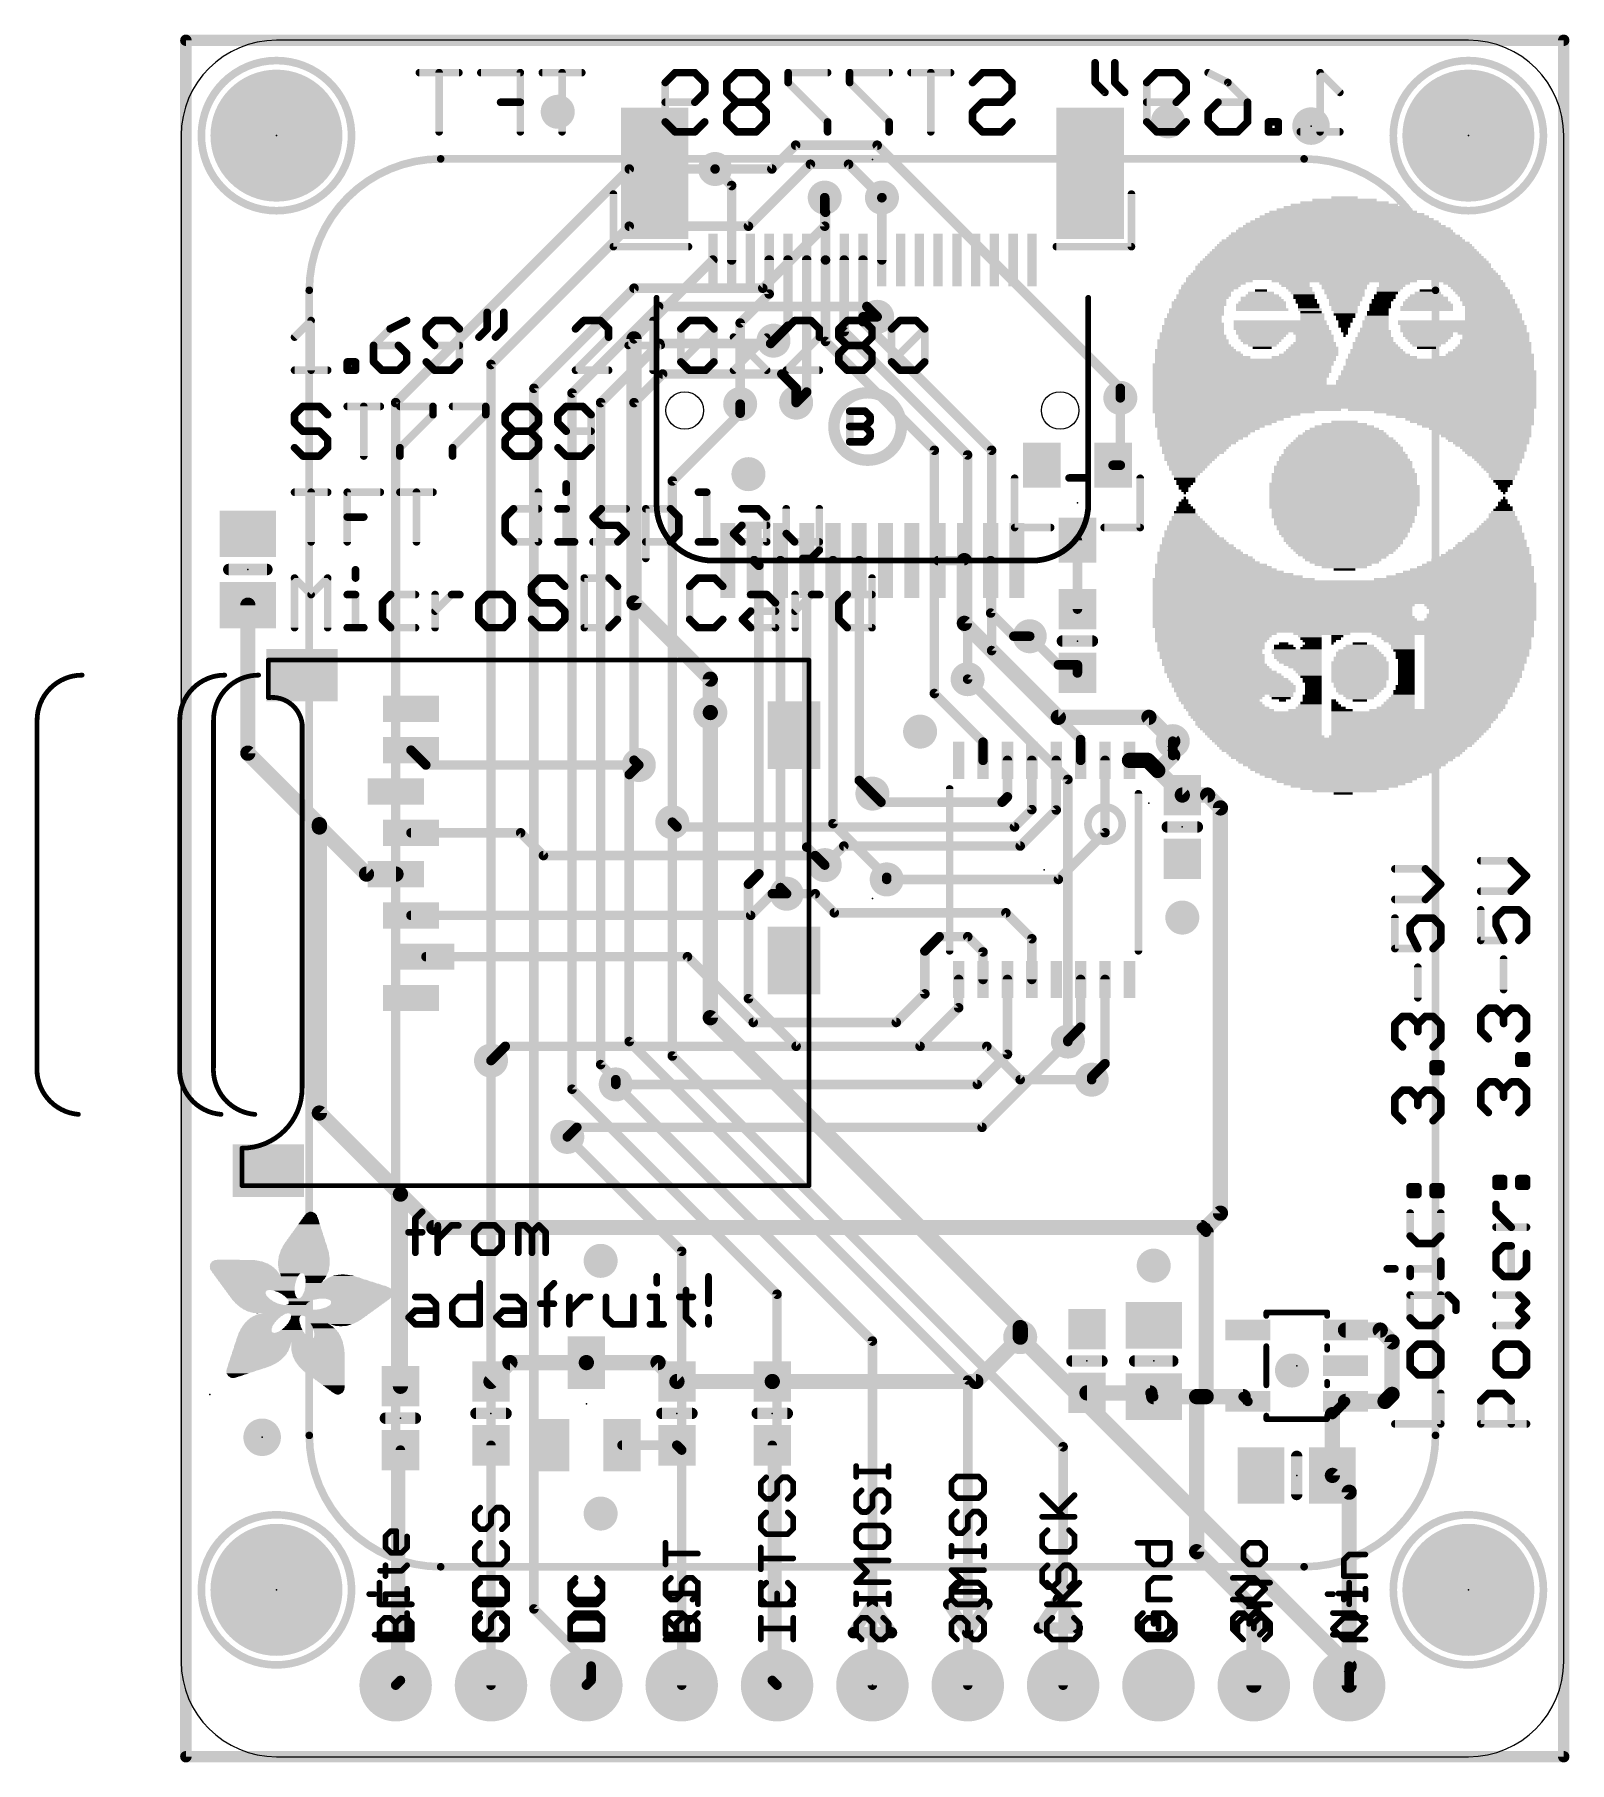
# Model space of a CAD drawing. Extents: x -6.4 to 34.4, y -0.2 to 45.9.
import ezdxf

# ---------------------------------------------------------------- set-up
doc = ezdxf.new("R2010")
doc.units = 0
for name, color, linetype in [('1', 12, 'CONTINUOUS'), ('16', 5, 'CONTINUOUS'), ('17', 110, 'CONTINUOUS'), ('18', 110, 'CONTINUOUS'), ('20', 53, 'CONTINUOUS'), ('21', 40, 'CONTINUOUS'), ('22', 6, 'CONTINUOUS'), ('23', 53, 'CONTINUOUS'), ('24', 6, 'CONTINUOUS')]:
    doc.layers.add(name, color=color, linetype=linetype)

# ---------------------------------------------------------------- blocks, each defined once
blk = doc.blocks.new('RECT')
blk.add_solid([(-0.5, -0.5), (0.5, -0.5), (-0.5, 0.5), (0.5, 0.5)])
blk = doc.blocks.new('ROUNDP')
at = {"const_width": 0.5}
blk.add_lwpolyline([(0, -0.25, 1), (0, 0.25, 1), (0, -0.25)], format="xyb", dxfattribs=at)
blk = doc.blocks.new('PIE')
at = {"const_width": 0.5}
blk.add_lwpolyline([(0, -0.25, 1), (0, 0.25, 1), (0, -0.25)], format="xyb", dxfattribs=at)
blk = doc.blocks.new('ROUNDV')
at = {"const_width": 0.5}
blk.add_lwpolyline([(0, -0.25, 1), (0, 0.25, 1), (0, -0.25)], format="xyb", dxfattribs=at)

msp = doc.modelspace()

# ---------------------------------------------------------------- linework, layer by layer
at = {"layer": '1'}
for points, const_width in [([(-2.413, 45.72), (34.29, 45.72)], 0.3048), ([(-2.413, 0), (-2.413, 45.72)], 0.3048), ([(34.29, 45.72), (34.29, 0)], 0.3048), ([(12.125, 41.85), (11.684, 42.291)], 0.254), ([(12.125, 39.867), (12.125, 41.85)], 0.254), ([(14.605, 41.529), (14.605, 41.157)], 0.254), ([(16.129, 41.529), (16.125, 41.525)], 0.254), ([(16.125, 41.525), (16.125, 39.867)], 0.254), ([(14.625, 41.137), (14.605, 41.157)], 0.254), ([(14.625, 41.137), (14.625, 39.867)], 0.254), ([(11.625, 39.867), (9.525, 37.767)], 0.254), ([(13.125, 38.962), (13.125, 39.867)], 0.254), ([(13.625, 38.104), (13.625, 39.867)], 0.254), ([(14.125, 39.867), (14.125, 36.35)], 0.254), ([(14.625, 39.867), (14.625, 37.699)], 0.254), ([(15.125, 39.867), (15.125, 37.961)], 0.254), ([(15.625, 39.867), (15.625, 38.354)], 0.254), ([(13.125, 38.962), (12.3524, 38.1894)], 0.254), ([(12.3524, 36.0304), (12.3524, 38.1894)], 0.254), ([(13.625, 38.104), (13.24, 37.719)], 0.254), ([(15.625, 38.354), (15.625, 38.223)], 0.254), ([(16.002, 38.354), (15.625, 38.354)], 0.254), ([(15.625, 38.223), (19.05, 34.798)], 0.254), ([(9.525, 37.767), (9.525, 30.734)], 0.4064), ([(14.625, 37.699), (17.526, 34.798)], 0.254), ([(15.125, 37.961), (18.411, 34.675)], 0.254), ([(14.125, 36.35), (13.843, 36.068)], 0.254), ([(22.479, 36.195), (22.479, 34.401)], 0.254), ([(17.526, 34.798), (17.526, 28.321)], 0.254), ([(18.411, 34.675), (18.411, 28.702)], 0.254), ([(19.05, 34.798), (19.05, 29.464)], 0.254), ([(22.286, 34.401), (22.479, 34.401)], 0.254), ([(21.336, 30.568), (21.336, 32.401)], 0.254), ([(-0.762, 30.673), (-0.762, 26.731)], 0.4064), ([(9.525, 30.734), (11.557, 28.702)], 0.4064), ([(20.066, 29.845), (20.828, 29.083)], 0.254), ([(19.05, 29.464), (21.422, 27.092)], 0.254), ([(21.336, 29.083), (20.828, 29.083)], 0.254), ([(21.336, 28.868), (21.336, 29.083)], 0.254), ([(11.557, 28.702), (11.557, 27.813)], 0.4064), ([(17.526, 28.321), (18.822, 27.025)], 0.254), ([(21.422, 27.092), (21.422, 26.5398)], 0.254), ([(23.876, 27.051), (23.876, 26.67)], 0.254), ([(1.143, 24.826), (-0.762, 26.731)], 0.4064), ([(3.978, 26.416), (3.584, 26.81)], 0.254), ([(18.822, 27.025), (18.822, 26.5398)], 0.254), ([(22.722, 26.5398), (23.2052, 26.5398)], 0.4064), ([(23.2052, 26.5398), (23.4755, 26.2695)], 0.4064), ([(23.876, 26.67), (23.4755, 26.2695)], 0.4064), ([(9.652, 26.416), (3.978, 26.416)], 0.254), ([(19.472, 25.568), (19.472, 26.5398)], 0.254), ([(20.122, 26.5398), (20.122, 25.2274)], 0.254), ([(20.772, 26.5398), (20.772, 25.217)], 0.254), ([(22.072, 24.612), (22.072, 26.5398)], 0.254), ([(23.4755, 26.2695), (24.13, 25.615)], 0.4064), ([(15.875, 25.6536), (16.1032, 25.4254)], 0.254), ([(24.804, 25.615), (24.13, 25.615)], 0.4064), ([(25.146, 25.273), (24.804, 25.615)], 0.4064), ([(16.1032, 25.4254), (19.3294, 25.4254)], 0.254), ([(19.3294, 25.4254), (19.472, 25.568)], 0.254), ([(20.122, 25.2274), (19.6596, 24.765)], 0.254), ([(20.772, 25.217), (19.812, 24.257)], 0.254), ([(25.146, 14.478), (25.146, 25.273)], 0.4064), ([(1.143, 24.826), (1.143, 24.765)], 0.4064), ([(1.143, 24.765), (2.398, 23.51)], 0.4064), ([(1.143, 17.145), (1.143, 24.765)], 0.4064), ([(10.672, 24.765), (10.545, 24.892)], 0.254), ([(19.6596, 24.765), (10.672, 24.765)], 0.254), ([(3.584, 24.61), (6.505, 24.61)], 0.254), ([(7.112, 24.003), (6.505, 24.61)], 0.254), ([(20.828, 23.368), (22.072, 24.612)], 0.254), ([(14.351, 24.003), (7.112, 24.003)], 0.254), ([(14.605, 23.749), (14.351, 24.003)], 0.254), ([(14.605, 23.749), (15.113, 24.257)], 0.254), ([(19.812, 24.257), (15.113, 24.257)], 0.254), ([(2.398, 23.51), (3.184, 23.51)], 0.4064), ([(16.256, 23.368), (20.828, 23.368)], 0.254), ([(12.631, 22.41), (13.208, 22.987)], 0.254), ([(13.208, 22.987), (13.589, 22.987)], 0.254), ([(13.589, 22.987), (14.351, 22.987)], 0.254), ([(14.859, 22.479), (14.351, 22.987)], 0.254), ([(19.431, 22.479), (14.859, 22.479)], 0.254), ([(19.431, 22.479), (20.122, 21.788)], 0.254), ([(3.584, 22.41), (12.631, 22.41)], 0.254), ([(17.272, 21.463), (17.653, 21.844)], 0.254), ([(17.653, 21.844), (18.415, 21.844)], 0.254), ([(18.415, 21.844), (18.822, 21.437)], 0.254), ([(20.122, 21.788), (20.122, 20.7042)], 0.254), ([(3.984, 21.31), (10.948, 21.31)], 0.254), ([(10.948, 21.31), (12.7, 19.558)], 0.254), ([(17.272, 20.32), (17.272, 21.463)], 0.254), ([(18.822, 21.437), (18.822, 20.7042)], 0.254), ([(18.172, 20.7042), (18.172, 19.95)], 0.254), ([(19.472, 20.7042), (19.472, 18.71)], 0.254), ([(21.422, 20.7042), (21.422, 19.4342)], 0.254), ([(22.072, 18.46), (22.072, 20.7042)], 0.254), ([(16.51, 19.558), (17.272, 20.32)], 0.254), ([(18.172, 19.95), (17.145, 18.923)], 0.254), ([(12.7, 19.558), (16.51, 19.558)], 0.254), ([(21.422, 19.4342), (21.082, 19.0942)], 0.254), ([(6.096, 18.923), (5.715, 18.542)], 0.254), ([(17.145, 18.923), (6.096, 18.923)], 0.254), ([(21.082, 19.05), (18.796, 16.764)], 0.254), ([(21.082, 19.0942), (21.082, 19.05)], 0.254), ([(19.472, 18.71), (18.669, 17.907)], 0.254), ([(21.717, 18.105), (22.072, 18.46)], 0.254), ([(18.669, 17.907), (9.0384, 17.907)], 0.254), ([(21.717, 18.034), (21.717, 18.105)], 0.254), ([(3.302, 14.986), (1.143, 17.145)], 0.4064), ([(8.001, 16.764), (7.747, 16.51)], 0.254), ([(18.796, 16.764), (8.001, 16.764)], 0.254), ([(3.302, 9.867), (3.302, 14.986)], 0.4064), ([(4.191, 14.097), (3.302, 14.986)], 0.4064), ([(24.638, 14.097), (4.191, 14.097)], 0.4064), ([(24.765, 14.097), (25.146, 14.478)], 0.4064), ([(24.638, 14.097), (24.765, 13.97)], 0.254), ([(24.765, 9.591), (24.765, 13.97)], 0.4064), ([(24.765, 13.97), (24.765, 14.097)], 0.254), ([(29.403, 11.364), (28.478, 11.364)], 0.4064), ([(29.718, 11.049), (29.403, 11.364)], 0.4064), ([(19.812, 11.176), (18.63, 9.994)], 0.4064), ([(29.718, 9.652), (29.718, 11.049)], 0.4064), ([(5.715, 9.994), (6.219, 10.498)], 0.4064), ([(6.219, 10.498), (8.255, 10.498)], 0.4064), ([(8.255, 10.498), (10.164, 10.498)], 0.4064), ([(10.164, 10.498), (10.668, 9.994)], 0.4064), ([(13.208, 9.994), (10.668, 9.994)], 0.4064), ([(18.63, 9.994), (13.208, 9.994)], 0.4064), ([(21.59, 9.691), (23.268, 9.691)], 0.4064), ([(23.268, 9.691), (23.368, 9.591)], 0.254), ([(23.368, 9.591), (24.511, 9.591)], 0.4064), ([(24.511, 9.591), (24.765, 9.591)], 0.4064), ([(24.511, 9.591), (24.511, 5.461)], 0.4064), ([(24.765, 9.591), (25.751, 9.591)], 0.4064), ([(25.751, 9.591), (25.878, 9.464)], 0.254), ([(28.478, 9.464), (29.53, 9.464)], 0.4064), ([(29.53, 9.464), (29.718, 9.652)], 0.4064), ([(28.128, 7.493), (28.128, 9.114)], 0.4064), ([(28.128, 9.114), (28.478, 9.464)], 0.254), ([(3.302, 8.167), (3.302, 2.032)], 0.254), ([(5.715, 1.905), (5.715, 8.294)], 0.254), ([(9.205, 8.298), (10.664, 8.298)], 0.254), ([(10.668, 8.294), (10.664, 8.298)], 0.254), ([(10.668, 8.294), (10.795, 8.167)], 0.254), ([(10.795, 8.167), (10.795, 1.905)], 0.254), ([(13.208, 8.294), (13.208, 2.032)], 0.254), ([(28.128, 7.493), (28.575, 7.046)], 0.4064), ([(28.575, 7.046), (28.575, 1.905)], 0.4064), ([(26.035, 3.937), (24.511, 5.461)], 0.4064), ([(26.035, 3.937), (26.035, 1.905)], 0.4064), ([(3.302, 2.032), (3.175, 1.905)], 0.254), ([(13.208, 2.032), (13.335, 1.905)], 0.254), ([(34.29, 0), (-2.413, 0)], 0.3048)]:
    msp.add_lwpolyline(points, dxfattribs=dict(at, const_width=const_width))
for points, const_width in [([(-2.413, 45.7962, 1), (-2.413, 45.6438)], 0.1524), ([(-2.3368, 45.72, 1), (-2.4892, 45.72)], 0.1524), ([(34.3662, 45.72, 1), (34.2138, 45.72)], 0.1524), ([(34.29, 45.6438, 1), (34.29, 45.7962)], 0.1524), ([(11.7289, 42.3359, 1), (11.6391, 42.2461)], 0.127), ([(12.1885, 41.85, 1), (12.0615, 41.85)], 0.127), ([(12.0801, 41.8051, 1), (12.1699, 41.8949)], 0.127), ([(14.6685, 41.529, 1), (14.5415, 41.529)], 0.127), ([(16.1885, 41.525, 1), (16.0615, 41.525)], 0.127), ([(16.0801, 41.5699, 1), (16.1699, 41.4801)], 0.127), ([(16.1739, 41.4841, 1), (16.0841, 41.5739)], 0.127), ([(14.6499, 41.2019, 1), (14.5601, 41.1121)], 0.127), ([(14.5415, 41.157, 1), (14.6685, 41.157)], 0.127), ([(14.6885, 41.137, 1), (14.5615, 41.137)], 0.127), ([(14.5801, 41.0921, 1), (14.6699, 41.1819)], 0.127), ([(11.6699, 39.8221, 1), (11.5801, 39.9119)], 0.127), ([(12.0615, 39.867, 1), (12.1885, 39.867)], 0.127), ([(13.1885, 39.867, 1), (13.0615, 39.867)], 0.127), ([(13.6885, 39.867, 1), (13.5615, 39.867)], 0.127), ([(14.1885, 39.867, 1), (14.0615, 39.867)], 0.127), ([(14.6885, 39.867, 1), (14.5615, 39.867)], 0.127), ([(14.5615, 39.867, 1), (14.6885, 39.867)], 0.127), ([(15.1885, 39.867, 1), (15.0615, 39.867)], 0.127), ([(15.6885, 39.867, 1), (15.5615, 39.867)], 0.127), ([(16.0615, 39.867, 1), (16.1885, 39.867)], 0.127), ([(13.0615, 38.962, 1), (13.1885, 38.962)], 0.127), ([(13.1699, 38.9171, 1), (13.0801, 39.0069)], 0.127), ([(12.4159, 38.1894, 1), (12.2889, 38.1894)], 0.127), ([(12.3075, 38.2343, 1), (12.3973, 38.1445)], 0.127), ([(13.6699, 38.0591, 1), (13.5801, 38.1489)], 0.127), ([(15.6885, 38.354, 1), (15.5615, 38.354)], 0.127), ([(15.625, 38.4175, 1), (15.625, 38.2905)], 0.127), ([(15.5615, 38.354, 1), (15.6885, 38.354)], 0.127), ([(15.6699, 38.2679, 1), (15.5801, 38.1781)], 0.127), ([(15.5615, 38.223, 1), (15.6885, 38.223)], 0.127), ([(16.002, 38.2905, 1), (16.002, 38.4175)], 0.127), ([(9.6266, 37.767, 1), (9.4234, 37.767)], 0.2032), ([(9.4801, 37.8119, 1), (9.5699, 37.7221)], 0.127), ([(13.1951, 37.7639, 1), (13.2849, 37.6741)], 0.127), ([(13.5615, 38.104, 1), (13.6885, 38.104)], 0.127), ([(14.6699, 37.7439, 1), (14.5801, 37.6541)], 0.127), ([(14.5615, 37.699, 1), (14.6885, 37.699)], 0.127), ([(15.1699, 38.0059, 1), (15.0801, 37.9161)], 0.127), ([(15.0615, 37.961, 1), (15.1885, 37.961)], 0.127), ([(14.0615, 36.35, 1), (14.1885, 36.35)], 0.127), ([(14.1699, 36.3051, 1), (14.0801, 36.3949)], 0.127), ([(12.2889, 36.0304, 1), (12.4159, 36.0304)], 0.127), ([(13.7981, 36.1129, 1), (13.8879, 36.0231)], 0.127), ([(22.5425, 36.195, 1), (22.4155, 36.195)], 0.127), ([(17.5895, 34.798, 1), (17.4625, 34.798)], 0.127), ([(17.4811, 34.7531, 1), (17.5709, 34.8429)], 0.127), ([(18.4745, 34.675, 1), (18.3475, 34.675)], 0.127), ([(18.3661, 34.6301, 1), (18.4559, 34.7199)], 0.127), ([(19.1135, 34.798, 1), (18.9865, 34.798)], 0.127), ([(19.0051, 34.7531, 1), (19.0949, 34.8429)], 0.127), ([(22.286, 34.4645, 1), (22.286, 34.3375)], 0.127), ([(22.479, 34.3375, 1), (22.479, 34.4645)], 0.127), ([(22.4155, 34.401, 1), (22.5425, 34.401)], 0.127), ([(21.3995, 32.401, 1), (21.2725, 32.401)], 0.127), ([(-0.6604, 30.673, 1), (-0.8636, 30.673)], 0.2032), ([(9.5968, 30.8058, 1), (9.4532, 30.6622)], 0.2032), ([(9.4234, 30.734, 1), (9.6266, 30.734)], 0.2032), ([(21.2725, 30.568, 1), (21.3995, 30.568)], 0.127), ([(20.1109, 29.8899, 1), (20.0211, 29.8001)], 0.127), ([(19.0949, 29.5089, 1), (19.0051, 29.4191)], 0.127), ([(18.9865, 29.464, 1), (19.1135, 29.464)], 0.127), ([(20.828, 29.1465, 1), (20.828, 29.0195)], 0.127), ([(20.7831, 29.0381, 1), (20.8729, 29.1279)], 0.127), ([(21.3995, 29.083, 1), (21.2725, 29.083)], 0.127), ([(21.336, 29.0195, 1), (21.336, 29.1465)], 0.127), ([(11.6586, 28.702, 1), (11.4554, 28.702)], 0.2032), ([(11.4852, 28.6302, 1), (11.6288, 28.7738)], 0.2032), ([(18.3475, 28.702, 1), (18.4745, 28.702)], 0.127), ([(21.2725, 28.868, 1), (21.3995, 28.868)], 0.127), ([(17.5709, 28.3659, 1), (17.4811, 28.2761)], 0.127), ([(17.4625, 28.321, 1), (17.5895, 28.321)], 0.127), ([(11.4554, 27.813, 1), (11.6586, 27.813)], 0.2032), ([(21.4855, 27.092, 1), (21.3585, 27.092)], 0.127), ([(21.3771, 27.0471, 1), (21.4669, 27.1369)], 0.127), ([(23.9395, 27.051, 1), (23.8125, 27.051)], 0.127), ([(-0.8636, 26.731, 1), (-0.6604, 26.731)], 0.2032), ([(-0.6902, 26.8028, 1), (-0.8338, 26.6592)], 0.2032), ([(3.6289, 26.8549, 1), (3.5391, 26.7651)], 0.127), ([(18.8855, 27.025, 1), (18.7585, 27.025)], 0.127), ([(18.7771, 26.9801, 1), (18.8669, 27.0699)], 0.127), ([(22.722, 26.6414, 1), (22.722, 26.4382)], 0.2032), ([(23.277, 26.6116, 1), (23.1334, 26.468)], 0.2032), ([(23.2052, 26.4382, 1), (23.2052, 26.6414)], 0.2032), ([(23.9478, 26.5982, 1), (23.8042, 26.7418)], 0.2032), ([(23.8125, 26.67, 1), (23.9395, 26.67)], 0.127), ([(3.978, 26.4795, 1), (3.978, 26.3525)], 0.127), ([(3.9331, 26.3711, 1), (4.0229, 26.4609)], 0.127), ([(9.652, 26.3525, 1), (9.652, 26.4795)], 0.127), ([(18.7585, 26.5398, 1), (18.8855, 26.5398)], 0.127), ([(19.5355, 26.5398, 1), (19.4085, 26.5398)], 0.127), ([(20.1855, 26.5398, 1), (20.0585, 26.5398)], 0.127), ([(20.8355, 26.5398, 1), (20.7085, 26.5398)], 0.127), ([(21.3585, 26.5398, 1), (21.4855, 26.5398)], 0.127), ([(22.1355, 26.5398, 1), (22.0085, 26.5398)], 0.127), ([(23.5473, 26.3413, 1), (23.4037, 26.1977)], 0.2032), ([(23.4037, 26.3413, 1), (23.5473, 26.1977)], 0.2032), ([(23.4037, 26.1977, 1), (23.5473, 26.3413)], 0.2032), ([(15.9199, 25.6985, 1), (15.8301, 25.6087)], 0.127), ([(24.13, 25.7166, 1), (24.13, 25.5134)], 0.2032), ([(24.0582, 25.5432, 1), (24.2018, 25.6868)], 0.2032), ([(24.8758, 25.6868, 1), (24.7322, 25.5432)], 0.2032), ([(24.804, 25.5134, 1), (24.804, 25.7166)], 0.2032), ([(16.1032, 25.4889, 1), (16.1032, 25.3619)], 0.127), ([(16.0583, 25.3805, 1), (16.1481, 25.4703)], 0.127), ([(19.2845, 25.4703, 1), (19.3743, 25.3805)], 0.127), ([(19.3294, 25.3619, 1), (19.3294, 25.4889)], 0.127), ([(19.4085, 25.568, 1), (19.5355, 25.568)], 0.127), ([(19.5169, 25.5231, 1), (19.4271, 25.6129)], 0.127), ([(20.1669, 25.1825, 1), (20.0771, 25.2723)], 0.127), ([(20.8169, 25.1721, 1), (20.7271, 25.2619)], 0.127), ([(25.2476, 25.273, 1), (25.0444, 25.273)], 0.2032), ([(25.0742, 25.2012, 1), (25.2178, 25.3448)], 0.2032), ([(1.2446, 24.826, 1), (1.0414, 24.826)], 0.2032), ([(1.2446, 24.765, 1), (1.0414, 24.765)], 0.2032), ([(1.0414, 24.765, 1), (1.2446, 24.765)], 0.2032), ([(1.2148, 24.8368, 1), (1.0712, 24.6932)], 0.2032), ([(1.0712, 24.7542, 1), (1.2148, 24.8978)], 0.2032), ([(10.5899, 24.9369, 1), (10.5001, 24.8471)], 0.127), ([(10.672, 24.8285, 1), (10.672, 24.7015)], 0.127), ([(10.6271, 24.7201, 1), (10.7169, 24.8099)], 0.127), ([(19.6147, 24.8099, 1), (19.7045, 24.7201)], 0.127), ([(19.6596, 24.7015, 1), (19.6596, 24.8285)], 0.127), ([(20.0585, 25.2274, 1), (20.1855, 25.2274)], 0.127), ([(20.7085, 25.217, 1), (20.8355, 25.217)], 0.127), ([(3.584, 24.6735, 1), (3.584, 24.5465)], 0.127), ([(6.5499, 24.6549, 1), (6.4601, 24.5651)], 0.127), ([(6.505, 24.5465, 1), (6.505, 24.6735)], 0.127), ([(22.0085, 24.612, 1), (22.1355, 24.612)], 0.127), ([(22.1169, 24.5671, 1), (22.0271, 24.6569)], 0.127), ([(7.112, 24.0665, 1), (7.112, 23.9395)], 0.127), ([(7.0671, 23.9581, 1), (7.1569, 24.0479)], 0.127), ([(14.3959, 24.0479, 1), (14.3061, 23.9581)], 0.127), ([(14.351, 23.9395, 1), (14.351, 24.0665)], 0.127), ([(15.113, 24.3205, 1), (15.113, 24.1935)], 0.127), ([(15.1579, 24.2121, 1), (15.0681, 24.3019)], 0.127), ([(19.7671, 24.3019, 1), (19.8569, 24.2121)], 0.127), ([(19.812, 24.1935, 1), (19.812, 24.3205)], 0.127), ([(2.398, 23.6116, 1), (2.398, 23.4084)], 0.2032), ([(2.3262, 23.4382, 1), (2.4698, 23.5818)], 0.2032), ([(3.184, 23.4084, 1), (3.184, 23.6116)], 0.2032), ([(14.5601, 23.7939, 1), (14.6499, 23.7041)], 0.127), ([(14.5601, 23.7041, 1), (14.6499, 23.7939)], 0.127), ([(16.256, 23.4315, 1), (16.256, 23.3045)], 0.127), ([(20.7831, 23.4129, 1), (20.8729, 23.3231)], 0.127), ([(20.828, 23.3045, 1), (20.828, 23.4315)], 0.127), ([(13.208, 23.0505, 1), (13.208, 22.9235)], 0.127), ([(13.2529, 22.9421, 1), (13.1631, 23.0319)], 0.127), ([(13.589, 23.0505, 1), (13.589, 22.9235)], 0.127), ([(13.589, 22.9235, 1), (13.589, 23.0505)], 0.127), ([(14.3959, 23.0319, 1), (14.3061, 22.9421)], 0.127), ([(14.351, 22.9235, 1), (14.351, 23.0505)], 0.127), ([(14.859, 22.5425, 1), (14.859, 22.4155)], 0.127), ([(14.8141, 22.4341, 1), (14.9039, 22.5239)], 0.127), ([(19.4759, 22.5239, 1), (19.3861, 22.4341)], 0.127), ([(19.431, 22.4155, 1), (19.431, 22.5425)], 0.127), ([(3.584, 22.4735, 1), (3.584, 22.3465)], 0.127), ([(12.5861, 22.4549, 1), (12.6759, 22.3651)], 0.127), ([(12.631, 22.3465, 1), (12.631, 22.4735)], 0.127), ([(17.653, 21.9075, 1), (17.653, 21.7805)], 0.127), ([(17.6979, 21.7991, 1), (17.6081, 21.8889)], 0.127), ([(18.4599, 21.8889, 1), (18.3701, 21.7991)], 0.127), ([(18.415, 21.7805, 1), (18.415, 21.9075)], 0.127), ([(20.1855, 21.788, 1), (20.0585, 21.788)], 0.127), ([(20.0771, 21.7431, 1), (20.1669, 21.8329)], 0.127), ([(3.984, 21.3735, 1), (3.984, 21.2465)], 0.127), ([(10.9929, 21.3549, 1), (10.9031, 21.2651)], 0.127), ([(10.948, 21.2465, 1), (10.948, 21.3735)], 0.127), ([(17.3355, 21.463, 1), (17.2085, 21.463)], 0.127), ([(17.2271, 21.5079, 1), (17.3169, 21.4181)], 0.127), ([(18.8855, 21.437, 1), (18.7585, 21.437)], 0.127), ([(18.7771, 21.3921, 1), (18.8669, 21.4819)], 0.127), ([(18.2355, 20.7042, 1), (18.1085, 20.7042)], 0.127), ([(18.7585, 20.7042, 1), (18.8855, 20.7042)], 0.127), ([(19.5355, 20.7042, 1), (19.4085, 20.7042)], 0.127), ([(20.0585, 20.7042, 1), (20.1855, 20.7042)], 0.127), ([(21.4855, 20.7042, 1), (21.3585, 20.7042)], 0.127), ([(22.1355, 20.7042, 1), (22.0085, 20.7042)], 0.127), ([(17.2085, 20.32, 1), (17.3355, 20.32)], 0.127), ([(17.3169, 20.2751, 1), (17.2271, 20.3649)], 0.127), ([(18.1085, 19.95, 1), (18.2355, 19.95)], 0.127), ([(18.2169, 19.9051, 1), (18.1271, 19.9949)], 0.127), ([(12.7, 19.6215, 1), (12.7, 19.4945)], 0.127), ([(12.6551, 19.5131, 1), (12.7449, 19.6029)], 0.127), ([(16.4651, 19.6029, 1), (16.5549, 19.5131)], 0.127), ([(16.51, 19.4945, 1), (16.51, 19.6215)], 0.127), ([(21.3585, 19.4342, 1), (21.4855, 19.4342)], 0.127), ([(21.4669, 19.3893, 1), (21.3771, 19.4791)], 0.127), ([(6.096, 18.9865, 1), (6.096, 18.8595)], 0.127), ([(6.1409, 18.8781, 1), (6.0511, 18.9679)], 0.127), ([(17.1001, 18.9679, 1), (17.1899, 18.8781)], 0.127), ([(17.145, 18.8595, 1), (17.145, 18.9865)], 0.127), ([(21.1455, 19.0942, 1), (21.0185, 19.0942)], 0.127), ([(21.0371, 19.1391, 1), (21.1269, 19.0493)], 0.127), ([(21.0185, 19.05, 1), (21.1455, 19.05)], 0.127), ([(21.1269, 19.0051, 1), (21.0371, 19.0949)], 0.127), ([(5.6701, 18.5869, 1), (5.7599, 18.4971)], 0.127), ([(19.4085, 18.71, 1), (19.5355, 18.71)], 0.127), ([(19.5169, 18.6651, 1), (19.4271, 18.7549)], 0.127), ([(22.0085, 18.46, 1), (22.1355, 18.46)], 0.127), ([(22.1169, 18.4151, 1), (22.0271, 18.5049)], 0.127), ([(9.0384, 17.9705, 1), (9.0384, 17.8435)], 0.127), ([(18.6241, 17.9519, 1), (18.7139, 17.8621)], 0.127), ([(18.669, 17.8435, 1), (18.669, 17.9705)], 0.127), ([(21.7805, 18.105, 1), (21.6535, 18.105)], 0.127), ([(21.6721, 18.1499, 1), (21.7619, 18.0601)], 0.127), ([(21.6535, 18.034, 1), (21.7805, 18.034)], 0.127), ([(1.0414, 17.145, 1), (1.2446, 17.145)], 0.2032), ([(1.2148, 17.2168, 1), (1.0712, 17.0732)], 0.2032), ([(7.7021, 16.5549, 1), (7.7919, 16.4651)], 0.127), ([(8.001, 16.8275, 1), (8.001, 16.7005)], 0.127), ([(8.0459, 16.7191, 1), (7.9561, 16.8089)], 0.127), ([(18.7511, 16.8089, 1), (18.8409, 16.7191)], 0.127), ([(18.796, 16.7005, 1), (18.796, 16.8275)], 0.127), ([(3.4036, 14.986, 1), (3.2004, 14.986)], 0.2032), ([(3.3738, 15.0578, 1), (3.2302, 14.9142)], 0.2032), ([(3.2302, 14.9142, 1), (3.3738, 15.0578)], 0.2032), ([(4.191, 14.1986, 1), (4.191, 13.9954)], 0.2032), ([(4.1192, 14.0252, 1), (4.2628, 14.1688)], 0.2032), ([(24.638, 13.9954, 1), (24.638, 14.1986)], 0.2032), ([(24.6932, 14.1688, 1), (24.8368, 14.0252)], 0.2032), ([(25.0444, 14.478, 1), (25.2476, 14.478)], 0.2032), ([(25.2178, 14.4062, 1), (25.0742, 14.5498)], 0.2032), ([(24.6829, 14.1419, 1), (24.5931, 14.0521)], 0.127), ([(24.8666, 13.97, 1), (24.6634, 13.97)], 0.2032), ([(24.8285, 14.097, 1), (24.7015, 14.097)], 0.127), ([(24.7015, 13.97, 1), (24.8285, 13.97)], 0.127), ([(24.7201, 13.9251, 1), (24.8099, 14.0149)], 0.127), ([(28.478, 11.4656, 1), (28.478, 11.2624)], 0.2032), ([(29.4748, 11.4358, 1), (29.3312, 11.2922)], 0.2032), ([(29.403, 11.2624, 1), (29.403, 11.4656)], 0.2032), ([(19.8838, 11.1042, 1), (19.7402, 11.2478)], 0.2032), ([(29.8196, 11.049, 1), (29.6164, 11.049)], 0.2032), ([(29.6462, 10.9772, 1), (29.7898, 11.1208)], 0.2032), ([(6.219, 10.5996, 1), (6.219, 10.3964)], 0.2032), ([(6.2908, 10.4262, 1), (6.1472, 10.5698)], 0.2032), ([(8.255, 10.5996, 1), (8.255, 10.3964)], 0.2032), ([(8.255, 10.3964, 1), (8.255, 10.5996)], 0.2032), ([(10.2358, 10.5698, 1), (10.0922, 10.4262)], 0.2032), ([(10.164, 10.3964, 1), (10.164, 10.5996)], 0.2032), ([(5.6432, 10.0658, 1), (5.7868, 9.9222)], 0.2032), ([(10.668, 10.0956, 1), (10.668, 9.8924)], 0.2032), ([(10.5962, 9.9222, 1), (10.7398, 10.0658)], 0.2032), ([(13.208, 10.0956, 1), (13.208, 9.8924)], 0.2032), ([(13.208, 9.8924, 1), (13.208, 10.0956)], 0.2032), ([(18.5582, 10.0658, 1), (18.7018, 9.9222)], 0.2032), ([(18.63, 9.8924, 1), (18.63, 10.0956)], 0.2032), ([(3.2004, 9.867, 1), (3.4036, 9.867)], 0.2032), ([(21.59, 9.7926, 1), (21.59, 9.5894)], 0.2032), ([(23.3129, 9.7359, 1), (23.2231, 9.6461)], 0.127), ([(23.368, 9.6926, 1), (23.368, 9.4894)], 0.2032), ([(23.268, 9.5894, 1), (23.268, 9.7926)], 0.2032), ([(23.3231, 9.5461, 1), (23.4129, 9.6359)], 0.127), ([(24.511, 9.6926, 1), (24.511, 9.4894)], 0.2032), ([(24.6126, 9.591, 1), (24.4094, 9.591)], 0.2032), ([(24.511, 9.4894, 1), (24.511, 9.6926)], 0.2032), ([(24.765, 9.6926, 1), (24.765, 9.4894)], 0.2032), ([(24.6634, 9.591, 1), (24.8666, 9.591)], 0.2032), ([(24.765, 9.4894, 1), (24.765, 9.6926)], 0.2032), ([(25.7959, 9.6359, 1), (25.7061, 9.5461)], 0.127), ([(25.751, 9.4894, 1), (25.751, 9.6926)], 0.2032), ([(28.478, 9.5656, 1), (28.478, 9.3624)], 0.2032), ([(29.53, 9.3624, 1), (29.53, 9.5656)], 0.2032), ([(29.6164, 9.652, 1), (29.8196, 9.652)], 0.2032), ([(29.7898, 9.5802, 1), (29.6462, 9.7238)], 0.2032), ([(25.8331, 9.4191, 1), (25.9229, 9.5089)], 0.127), ([(28.2296, 9.114, 1), (28.0264, 9.114)], 0.2032), ([(28.0831, 9.1589, 1), (28.1729, 9.0691)], 0.127), ([(28.5229, 9.4191, 1), (28.4331, 9.5089)], 0.127), ([(29.4582, 9.5358, 1), (29.6018, 9.3922)], 0.2032), ([(3.3655, 8.167, 1), (3.2385, 8.167)], 0.127), ([(5.7785, 8.294, 1), (5.6515, 8.294)], 0.127), ([(9.205, 8.3615, 1), (9.205, 8.2345)], 0.127), ([(10.7089, 8.3429, 1), (10.6191, 8.2531)], 0.127), ([(10.7129, 8.3389, 1), (10.6231, 8.2491)], 0.127), ([(10.6231, 8.2491, 1), (10.7129, 8.3389)], 0.127), ([(10.664, 8.2345, 1), (10.664, 8.3615)], 0.127), ([(10.8585, 8.167, 1), (10.7315, 8.167)], 0.127), ([(13.2715, 8.294, 1), (13.1445, 8.294)], 0.127), ([(10.7501, 8.1221, 1), (10.8399, 8.2119)], 0.127), ([(28.0264, 7.493, 1), (28.2296, 7.493)], 0.2032), ([(28.1998, 7.5648, 1), (28.0562, 7.4212)], 0.2032), ([(28.6766, 7.046, 1), (28.4734, 7.046)], 0.2032), ([(28.5032, 6.9742, 1), (28.6468, 7.1178)], 0.2032), ([(24.4094, 5.461, 1), (24.6126, 5.461)], 0.2032), ([(24.5828, 5.5328, 1), (24.4392, 5.3892)], 0.2032), ([(26.1366, 3.937, 1), (25.9334, 3.937)], 0.2032), ([(25.9632, 3.8652, 1), (26.1068, 4.0088)], 0.2032), ([(3.1301, 1.9499, 1), (3.2199, 1.8601)], 0.127), ([(3.2385, 2.032, 1), (3.3655, 2.032)], 0.127), ([(3.3469, 1.9871, 1), (3.2571, 2.0769)], 0.127), ([(5.6515, 1.905, 1), (5.7785, 1.905)], 0.127), ([(10.7315, 1.905, 1), (10.8585, 1.905)], 0.127), ([(13.2529, 2.0769, 1), (13.1631, 1.9871)], 0.127), ([(13.1445, 2.032, 1), (13.2715, 2.032)], 0.127), ([(13.2901, 1.8601, 1), (13.3799, 1.9499)], 0.127), ([(25.9334, 1.905, 1), (26.1366, 1.905)], 0.2032), ([(28.4734, 1.905, 1), (28.6766, 1.905)], 0.2032), ([(-2.413, 0.0762, 1), (-2.413, -0.0762)], 0.1524), ([(-2.4892, 0, 1), (-2.3368, 0)], 0.1524), ([(34.2138, 0, 1), (34.3662, 0)], 0.1524), ([(34.29, -0.0762, 1), (34.29, 0.0762)], 0.1524)]:
    msp.add_lwpolyline(points, format="xyb", dxfattribs=dict(at, const_width=const_width))
at = {"layer": '16'}
for points, const_width in [([(-2.413, 45.72), (34.29, 45.72)], 0.3048), ([(-2.413, 0), (-2.413, 45.72)], 0.3048), ([(34.29, 45.72), (34.29, 0)], 0.3048), ([(13.8314, 42.926), (13.1964, 42.291)], 0.254), ([(16.002, 42.926), (13.8314, 42.926)], 0.254), ([(22.479, 36.449), (16.002, 42.926)], 0.254), ([(9.398, 42.291), (3.175, 36.068)], 0.254), ([(11.684, 42.291), (9.398, 42.291)], 0.254), ([(13.1964, 42.291), (11.684, 42.291)], 0.254), ([(12.573, 40.767), (14.224, 42.418)], 0.254), ([(15.24, 42.418), (14.224, 42.418)], 0.254), ([(15.24, 42.418), (16.129, 41.529)], 0.254), ([(14.605, 40.767), (14.605, 41.529)], 0.254), ([(5.715, 37.084), (9.398, 40.767)], 0.254), ([(9.398, 40.767), (12.573, 40.767)], 0.254), ([(14.605, 40.767), (12.954, 39.116)], 0.254), ([(9.525, 39.116), (6.858, 36.449)], 0.254), ([(12.954, 39.116), (9.525, 39.116)], 0.254), ([(10.1814, 38.6294), (7.874, 36.322)], 0.254), ([(10.1814, 38.6294), (15.7266, 38.6294)], 0.254), ([(15.7266, 38.6294), (16.002, 38.354)], 0.254), ([(8.636, 36.068), (10.2108, 37.6428)], 0.254), ([(13.1638, 37.6428), (10.2108, 37.6428)], 0.254), ([(13.24, 37.719), (13.1638, 37.6428)], 0.254), ([(5.715, 18.542), (5.715, 37.084)], 0.254), ([(10.287, 36.83), (9.525, 36.068)], 0.254), ([(13.462, 36.83), (10.287, 36.83)], 0.254), ([(13.843, 36.449), (13.462, 36.83)], 0.254), ([(6.858, 36.449), (6.858, 3.937)], 0.254), ([(7.874, 36.322), (7.874, 17.78)], 0.254), ([(13.843, 36.068), (13.843, 36.449)], 0.254), ([(22.479, 36.195), (22.479, 36.449)], 0.254), ([(3.175, 36.068), (3.175, 1.905)], 0.254), ([(8.636, 18.4364), (8.636, 36.068)], 0.254), ([(9.525, 36.068), (9.525, 26.543)], 0.254), ([(10.545, 33.9797), (12.3524, 35.7871)], 0.254), ([(12.3524, 35.7871), (12.3524, 36.0304)], 0.254), ([(10.545, 24.892), (10.545, 33.9797)], 0.254), ([(12.725, 31.86), (12.852, 31.733)], 0.254), ([(12.852, 31.733), (12.852, 23.52)], 0.254), ([(13.425, 31.86), (13.425, 23.151)], 0.254), ([(14.125, 31.86), (14.125, 24.229)], 0.254), ([(14.825, 31.86), (14.825, 24.855)], 0.254), ([(15.525, 31.86), (15.525, 26.0036)], 0.254), ([(18.325, 31.86), (17.625, 31.86)], 0.254), ([(18.325, 30.189), (18.325, 31.86)], 0.4064), ([(19.025, 31.86), (19.025, 30.463)], 0.254), ([(20.828, 27.686), (18.325, 30.189)], 0.4064), ([(19.643, 29.845), (19.025, 30.463)], 0.254), ([(20.066, 29.845), (19.643, 29.845)], 0.254), ([(18.411, 28.702), (21.082, 26.031)], 0.254), ([(11.557, 27.813), (11.557, 19.685)], 0.4064), ([(23.241, 27.686), (20.828, 27.686)], 0.4064), ([(23.241, 27.686), (23.876, 27.051)], 0.4064), ([(9.652, 26.416), (9.398, 26.162)], 0.254), ([(9.398, 26.162), (9.398, 19.05)], 0.254), ([(9.525, 26.543), (9.652, 26.416)], 0.254), ([(15.525, 26.0036), (15.875, 25.6536)], 0.254), ([(21.082, 26.031), (21.082, 19.05)], 0.254), ([(10.545, 24.892), (10.545, 18.665)], 0.254), ([(14.825, 24.855), (16.256, 23.424)], 0.254), ([(14.125, 24.229), (14.605, 23.749)], 0.254), ([(12.852, 23.52), (12.573, 23.241)], 0.254), ([(16.256, 23.424), (16.256, 23.368)], 0.254), ([(12.573, 23.241), (12.573, 20.193)], 0.254), ([(13.589, 22.987), (13.425, 23.151)], 0.254), ([(12.573, 20.193), (13.843, 18.923)], 0.254), ([(11.557, 19.685), (19.812, 11.43)], 0.4064), ([(9.398, 19.05), (18.415, 10.033)], 0.254), ([(13.843, 18.923), (18.923, 18.923)], 0.254), ([(18.923, 18.923), (19.812, 18.034)], 0.254), ([(5.715, 18.542), (5.715, 1.905)], 0.254), ([(9.0384, 18.034), (8.636, 18.4364)], 0.254), ([(10.545, 18.665), (20.955, 8.255)], 0.254), ([(9.0384, 17.907), (9.0384, 18.034)], 0.254), ([(9.0384, 17.907), (15.875, 11.0704)], 0.254), ([(19.812, 18.034), (21.717, 18.034)], 0.254), ([(7.874, 17.78), (13.335, 12.319)], 0.254), ([(10.795, 13.462), (7.747, 16.51)], 0.254), ([(10.795, 1.905), (10.795, 13.462)], 0.254), ([(13.335, 12.319), (13.335, 1.905)], 0.254), ([(19.812, 11.43), (19.812, 11.176)], 0.4064), ([(15.875, 11.0704), (15.875, 1.905)], 0.254), ([(19.812, 11.176), (28.575, 2.413)], 0.4064), ([(18.415, 10.033), (18.415, 1.905)], 0.254), ([(20.955, 8.255), (20.955, 1.905)], 0.254), ([(6.858, 3.937), (8.382, 2.413)], 0.254), ([(8.382, 2.413), (8.382, 2.032)], 0.254), ([(28.575, 2.413), (28.575, 1.905)], 0.254), ([(8.382, 2.032), (8.255, 1.905)], 0.254), ([(34.29, 0), (-2.413, 0)], 0.3048)]:
    msp.add_lwpolyline(points, dxfattribs=dict(at, const_width=const_width))
for points, const_width in [([(-2.413, 45.7962, 1), (-2.413, 45.6438)], 0.1524), ([(-2.3368, 45.72, 1), (-2.4892, 45.72)], 0.1524), ([(34.3662, 45.72, 1), (34.2138, 45.72)], 0.1524), ([(34.29, 45.6438, 1), (34.29, 45.7962)], 0.1524), ([(13.8314, 42.9895, 1), (13.8314, 42.8625)], 0.127), ([(13.8763, 42.8811, 1), (13.7865, 42.9709)], 0.127), ([(16.0469, 42.9709, 1), (15.9571, 42.8811)], 0.127), ([(16.002, 42.8625, 1), (16.002, 42.9895)], 0.127), ([(9.398, 42.3545, 1), (9.398, 42.2275)], 0.127), ([(9.4429, 42.2461, 1), (9.3531, 42.3359)], 0.127), ([(11.684, 42.3545, 1), (11.684, 42.2275)], 0.127), ([(11.684, 42.2275, 1), (11.684, 42.3545)], 0.127), ([(13.1515, 42.3359, 1), (13.2413, 42.2461)], 0.127), ([(13.1964, 42.2275, 1), (13.1964, 42.3545)], 0.127), ([(14.224, 42.4815, 1), (14.224, 42.3545)], 0.127), ([(14.2689, 42.3731, 1), (14.1791, 42.4629)], 0.127), ([(15.2849, 42.4629, 1), (15.1951, 42.3731)], 0.127), ([(15.24, 42.3545, 1), (15.24, 42.4815)], 0.127), ([(14.6685, 41.529, 1), (14.5415, 41.529)], 0.127), ([(16.0841, 41.4841, 1), (16.1739, 41.5739)], 0.127), ([(9.398, 40.8305, 1), (9.398, 40.7035)], 0.127), ([(9.4429, 40.7221, 1), (9.3531, 40.8119)], 0.127), ([(12.5281, 40.8119, 1), (12.6179, 40.7221)], 0.127), ([(12.573, 40.7035, 1), (12.573, 40.8305)], 0.127), ([(14.5415, 40.767, 1), (14.6685, 40.767)], 0.127), ([(14.6499, 40.7221, 1), (14.5601, 40.8119)], 0.127), ([(9.525, 39.1795, 1), (9.525, 39.0525)], 0.127), ([(9.5699, 39.0711, 1), (9.4801, 39.1609)], 0.127), ([(12.9091, 39.1609, 1), (12.9989, 39.0711)], 0.127), ([(12.954, 39.0525, 1), (12.954, 39.1795)], 0.127), ([(10.1814, 38.6929, 1), (10.1814, 38.5659)], 0.127), ([(10.2263, 38.5845, 1), (10.1365, 38.6743)], 0.127), ([(15.7715, 38.6743, 1), (15.6817, 38.5845)], 0.127), ([(15.7266, 38.5659, 1), (15.7266, 38.6929)], 0.127), ([(15.9571, 38.3091, 1), (16.0469, 38.3989)], 0.127), ([(10.2108, 37.7063, 1), (10.2108, 37.5793)], 0.127), ([(10.2557, 37.5979, 1), (10.1659, 37.6877)], 0.127), ([(13.1189, 37.6877, 1), (13.2087, 37.5979)], 0.127), ([(13.1638, 37.5793, 1), (13.1638, 37.7063)], 0.127), ([(13.2849, 37.6741, 1), (13.1951, 37.7639)], 0.127), ([(5.7785, 37.084, 1), (5.6515, 37.084)], 0.127), ([(5.6701, 37.1289, 1), (5.7599, 37.0391)], 0.127), ([(10.287, 36.8935, 1), (10.287, 36.7665)], 0.127), ([(10.3319, 36.7851, 1), (10.2421, 36.8749)], 0.127), ([(13.5069, 36.8749, 1), (13.4171, 36.7851)], 0.127), ([(13.462, 36.7665, 1), (13.462, 36.8935)], 0.127), ([(6.9215, 36.449, 1), (6.7945, 36.449)], 0.127), ([(6.8131, 36.4939, 1), (6.9029, 36.4041)], 0.127), ([(7.9375, 36.322, 1), (7.8105, 36.322)], 0.127), ([(7.8291, 36.3669, 1), (7.9189, 36.2771)], 0.127), ([(13.9065, 36.449, 1), (13.7795, 36.449)], 0.127), ([(13.7981, 36.4041, 1), (13.8879, 36.4939)], 0.127), ([(22.5425, 36.449, 1), (22.4155, 36.449)], 0.127), ([(22.4341, 36.4041, 1), (22.5239, 36.4939)], 0.127), ([(3.2385, 36.068, 1), (3.1115, 36.068)], 0.127), ([(3.1301, 36.1129, 1), (3.2199, 36.0231)], 0.127), ([(8.6995, 36.068, 1), (8.5725, 36.068)], 0.127), ([(8.5911, 36.1129, 1), (8.6809, 36.0231)], 0.127), ([(9.5885, 36.068, 1), (9.4615, 36.068)], 0.127), ([(9.4801, 36.1129, 1), (9.5699, 36.0231)], 0.127), ([(12.4159, 36.0304, 1), (12.2889, 36.0304)], 0.127), ([(12.3973, 35.7422, 1), (12.3075, 35.832)], 0.127), ([(13.7795, 36.068, 1), (13.9065, 36.068)], 0.127), ([(22.4155, 36.195, 1), (22.5425, 36.195)], 0.127), ([(12.2889, 35.7871, 1), (12.4159, 35.7871)], 0.127), ([(10.6085, 33.9797, 1), (10.4815, 33.9797)], 0.127), ([(10.5001, 34.0246, 1), (10.5899, 33.9348)], 0.127), ([(12.7699, 31.9049, 1), (12.6801, 31.8151)], 0.127), ([(12.9155, 31.733, 1), (12.7885, 31.733)], 0.127), ([(12.8071, 31.6881, 1), (12.8969, 31.7779)], 0.127), ([(13.4885, 31.86, 1), (13.3615, 31.86)], 0.127), ([(14.1885, 31.86, 1), (14.0615, 31.86)], 0.127), ([(14.8885, 31.86, 1), (14.7615, 31.86)], 0.127), ([(15.5885, 31.86, 1), (15.4615, 31.86)], 0.127), ([(17.625, 31.9235, 1), (17.625, 31.7965)], 0.127), ([(18.4266, 31.86, 1), (18.2234, 31.86)], 0.2032), ([(18.325, 31.7965, 1), (18.325, 31.9235)], 0.127), ([(19.0885, 31.86, 1), (18.9615, 31.86)], 0.127), ([(18.3968, 30.2608, 1), (18.2532, 30.1172)], 0.2032), ([(19.0699, 30.5079, 1), (18.9801, 30.4181)], 0.127), ([(18.9615, 30.463, 1), (19.0885, 30.463)], 0.127), ([(18.2234, 30.189, 1), (18.4266, 30.189)], 0.2032), ([(19.643, 29.9085, 1), (19.643, 29.7815)], 0.127), ([(19.5981, 29.8001, 1), (19.6879, 29.8899)], 0.127), ([(20.066, 29.7815, 1), (20.066, 29.9085)], 0.127), ([(18.4559, 28.7469, 1), (18.3661, 28.6571)], 0.127), ([(11.6586, 27.813, 1), (11.4554, 27.813)], 0.2032), ([(20.828, 27.7876, 1), (20.828, 27.5844)], 0.2032), ([(20.7562, 27.6142, 1), (20.8998, 27.7578)], 0.2032), ([(23.3128, 27.7578, 1), (23.1692, 27.6142)], 0.2032), ([(23.241, 27.5844, 1), (23.241, 27.7876)], 0.2032), ([(23.8042, 26.9792, 1), (23.9478, 27.1228)], 0.2032), ([(9.4615, 26.162, 1), (9.3345, 26.162)], 0.127), ([(9.3531, 26.2069, 1), (9.4429, 26.1171)], 0.127), ([(9.5699, 26.5879, 1), (9.4801, 26.4981)], 0.127), ([(9.4615, 26.543, 1), (9.5885, 26.543)], 0.127), ([(9.6969, 26.3711, 1), (9.6071, 26.4609)], 0.127), ([(9.6071, 26.3711, 1), (9.6969, 26.4609)], 0.127), ([(15.5699, 26.0485, 1), (15.4801, 25.9587)], 0.127), ([(15.4615, 26.0036, 1), (15.5885, 26.0036)], 0.127), ([(21.1455, 26.031, 1), (21.0185, 26.031)], 0.127), ([(21.0371, 25.9861, 1), (21.1269, 26.0759)], 0.127), ([(15.8301, 25.6087, 1), (15.9199, 25.6985)], 0.127), ([(10.6085, 24.892, 1), (10.4815, 24.892)], 0.127), ([(10.4815, 24.892, 1), (10.6085, 24.892)], 0.127), ([(14.8699, 24.8999, 1), (14.7801, 24.8101)], 0.127), ([(14.7615, 24.855, 1), (14.8885, 24.855)], 0.127), ([(14.1699, 24.2739, 1), (14.0801, 24.1841)], 0.127), ([(14.0615, 24.229, 1), (14.1885, 24.229)], 0.127), ([(12.7885, 23.52, 1), (12.9155, 23.52)], 0.127), ([(12.8969, 23.4751, 1), (12.8071, 23.5649)], 0.127), ([(14.5601, 23.7041, 1), (14.6499, 23.7939)], 0.127), ([(16.3195, 23.424, 1), (16.1925, 23.424)], 0.127), ([(16.2111, 23.3791, 1), (16.3009, 23.4689)], 0.127), ([(12.6365, 23.241, 1), (12.5095, 23.241)], 0.127), ([(12.5281, 23.2859, 1), (12.6179, 23.1961)], 0.127), ([(13.4699, 23.1959, 1), (13.3801, 23.1061)], 0.127), ([(13.3615, 23.151, 1), (13.4885, 23.151)], 0.127), ([(13.5441, 22.9421, 1), (13.6339, 23.0319)], 0.127), ([(16.1925, 23.368, 1), (16.3195, 23.368)], 0.127), ([(12.6179, 20.2379, 1), (12.5281, 20.1481)], 0.127), ([(12.5095, 20.193, 1), (12.6365, 20.193)], 0.127), ([(11.6288, 19.7568, 1), (11.4852, 19.6132)], 0.2032), ([(11.4554, 19.685, 1), (11.6586, 19.685)], 0.2032), ([(9.4429, 19.0949, 1), (9.3531, 19.0051)], 0.127), ([(9.3345, 19.05, 1), (9.4615, 19.05)], 0.127), ([(13.843, 18.9865, 1), (13.843, 18.8595)], 0.127), ([(13.7981, 18.8781, 1), (13.8879, 18.9679)], 0.127), ([(18.9679, 18.9679, 1), (18.8781, 18.8781)], 0.127), ([(18.923, 18.8595, 1), (18.923, 18.9865)], 0.127), ([(21.0185, 19.05, 1), (21.1455, 19.05)], 0.127), ([(5.7785, 18.542, 1), (5.6515, 18.542)], 0.127), ([(5.6515, 18.542, 1), (5.7785, 18.542)], 0.127), ([(8.6809, 18.4813, 1), (8.5911, 18.3915)], 0.127), ([(8.5725, 18.4364, 1), (8.6995, 18.4364)], 0.127), ([(10.5899, 18.7099, 1), (10.5001, 18.6201)], 0.127), ([(10.4815, 18.665, 1), (10.6085, 18.665)], 0.127), ([(9.1019, 18.034, 1), (8.9749, 18.034)], 0.127), ([(9.0833, 17.9519, 1), (8.9935, 17.8621)], 0.127), ([(8.9749, 17.907, 1), (9.1019, 17.907)], 0.127), ([(8.9935, 17.9891, 1), (9.0833, 18.0789)], 0.127), ([(19.812, 18.0975, 1), (19.812, 17.9705)], 0.127), ([(19.7671, 17.9891, 1), (19.8569, 18.0789)], 0.127), ([(21.717, 17.9705, 1), (21.717, 18.0975)], 0.127), ([(7.9189, 17.8249, 1), (7.8291, 17.7351)], 0.127), ([(7.8105, 17.78, 1), (7.9375, 17.78)], 0.127), ([(7.7919, 16.5549, 1), (7.7021, 16.4651)], 0.127), ([(10.8585, 13.462, 1), (10.7315, 13.462)], 0.127), ([(10.7501, 13.4171, 1), (10.8399, 13.5069)], 0.127), ([(13.3985, 12.319, 1), (13.2715, 12.319)], 0.127), ([(13.2901, 12.2741, 1), (13.3799, 12.3639)], 0.127), ([(19.9136, 11.43, 1), (19.7104, 11.43)], 0.2032), ([(19.7402, 11.3582, 1), (19.8838, 11.5018)], 0.2032), ([(15.9385, 11.0704, 1), (15.8115, 11.0704)], 0.127), ([(15.8301, 11.0255, 1), (15.9199, 11.1153)], 0.127), ([(19.7104, 11.176, 1), (19.9136, 11.176)], 0.2032), ([(19.8838, 11.2478, 1), (19.7402, 11.1042)], 0.2032), ([(18.4785, 10.033, 1), (18.3515, 10.033)], 0.127), ([(18.3701, 9.9881, 1), (18.4599, 10.0779)], 0.127), ([(21.0185, 8.255, 1), (20.8915, 8.255)], 0.127), ([(20.9101, 8.2101, 1), (20.9999, 8.2999)], 0.127), ([(6.9029, 3.9819, 1), (6.8131, 3.8921)], 0.127), ([(6.7945, 3.937, 1), (6.9215, 3.937)], 0.127), ([(8.4455, 2.413, 1), (8.3185, 2.413)], 0.127), ([(8.3371, 2.3681, 1), (8.4269, 2.4579)], 0.127), ([(28.5032, 2.3412, 1), (28.6468, 2.4848)], 0.2032), ([(28.6385, 2.413, 1), (28.5115, 2.413)], 0.127), ([(3.1115, 1.905, 1), (3.2385, 1.905)], 0.127), ([(5.6515, 1.905, 1), (5.7785, 1.905)], 0.127), ([(8.2101, 1.9499, 1), (8.2999, 1.8601)], 0.127), ([(8.3185, 2.032, 1), (8.4455, 2.032)], 0.127), ([(8.4269, 1.9871, 1), (8.3371, 2.0769)], 0.127), ([(10.7315, 1.905, 1), (10.8585, 1.905)], 0.127), ([(13.2715, 1.905, 1), (13.3985, 1.905)], 0.127), ([(15.8115, 1.905, 1), (15.9385, 1.905)], 0.127), ([(18.3515, 1.905, 1), (18.4785, 1.905)], 0.127), ([(20.8915, 1.905, 1), (21.0185, 1.905)], 0.127), ([(28.5115, 1.905, 1), (28.6385, 1.905)], 0.127), ([(-2.413, 0.0762, 1), (-2.413, -0.0762)], 0.1524), ([(-2.4892, 0, 1), (-2.3368, 0)], 0.1524), ([(34.2138, 0, 1), (34.3662, 0)], 0.1524), ([(34.29, -0.0762, 1), (34.29, 0.0762)], 0.1524)]:
    msp.add_lwpolyline(points, format="xyb", dxfattribs=dict(at, const_width=const_width))
at = {"layer": '20'}
for p, q in [((31.75, 45.72), (0, 45.72)), ((-2.54, 43.18), (-2.54, 2.54)), ((34.29, 2.54), (34.29, 43.18)), ((0, 0), (31.75, 0))]:
    msp.add_line(p, q, dxfattribs=at)
for centre in [(10.875, 35.86), (20.875, 35.86)]:
    msp.add_circle(centre, 0.5, dxfattribs=at)
for centre, start, end in [((0, 43.18), 90, 180), ((31.75, 43.18), 0, 90), ((0, 2.54), 180, 270), ((31.75, 2.54), 270, 0)]:
    msp.add_arc(centre, 2.54, start, end, dxfattribs=at)
at = {"layer": '21'}
for points, const_width in [([(8.975, 40.223), (8.975, 41.623)], 0.2032), ([(22.775, 40.223), (22.775, 41.623)], 0.2032), ([(10.975, 40.223), (8.975, 40.223)], 0.2032), ([(20.775, 40.223), (22.775, 40.223)], 0.2032), ([(0.4826, 37.8129), (0.9232, 38.2535)], 0.2032), ([(0.9232, 38.2535), (0.9232, 36.9316)], 0.2032), ([(3.4688, 38.2535), (3.0282, 38.0332)], 0.2032), ([(4.2111, 38.2535), (3.9908, 38.0332)], 0.2032), ([(4.6518, 38.2535), (4.2111, 38.2535)], 0.2032), ([(4.8721, 38.0332), (4.6518, 38.2535)], 0.2032), ([(5.6144, 38.4738), (5.6144, 38.0332)], 0.2032), ([(6.055, 38.4738), (6.055, 38.0332)], 0.2032), ([(8.1871, 38.2535), (7.9667, 38.0332)], 0.2032), ([(8.6277, 38.2535), (8.1871, 38.2535)], 0.2032), ([(8.848, 38.0332), (8.6277, 38.2535)], 0.2032), ([(10.031, 38.2535), (9.37, 37.5926)], 0.2032), ([(10.031, 36.9316), (10.031, 38.2535)], 0.2032), ([(10.7733, 38.0332), (10.9936, 38.2535)], 0.2032), ([(10.9936, 38.2535), (11.4343, 38.2535)], 0.2032), ([(11.4343, 38.2535), (11.6546, 38.0332)], 0.2032), ([(13.8002, 38.2535), (13.5799, 38.0332)], 0.2032), ([(14.2408, 38.2535), (13.8002, 38.2535)], 0.2032), ([(14.4611, 38.0332), (14.2408, 38.2535)], 0.2032), ([(14.9831, 38.0332), (15.2035, 38.2535)], 0.2032), ([(15.2035, 38.2535), (15.6441, 38.2535)], 0.2032), ([(15.6441, 38.2535), (15.8644, 38.0332)], 0.2032), ([(16.3864, 38.0332), (16.6067, 38.2535)], 0.2032), ([(16.6067, 38.2535), (17.0474, 38.2535)], 0.2032), ([(17.0474, 38.2535), (17.2677, 38.0332)], 0.2032), ([(3.0282, 38.0332), (2.5875, 37.5926)], 0.2032), ([(3.9908, 38.0332), (3.9908, 37.8129)], 0.2032), ([(3.9908, 37.8129), (4.2111, 37.5926)], 0.2032), ([(4.8721, 37.1519), (4.8721, 38.0332)], 0.2032), ([(5.6144, 38.0332), (5.3941, 37.8129)], 0.2032), ([(6.055, 38.0332), (5.8347, 37.8129)], 0.2032), ([(7.9667, 36.9316), (8.848, 37.8129)], 0.2032), ([(8.848, 37.8129), (8.848, 38.0332)], 0.2032), ([(10.7733, 37.1519), (10.7733, 38.0332)], 0.2032), ([(10.7733, 37.1519), (11.6546, 38.0332)], 0.2032), ([(11.6546, 38.0332), (11.6546, 37.1519)], 0.2032), ([(12.1766, 37.8129), (13.0579, 36.9316)], 0.2032), ([(12.1766, 36.9316), (13.0579, 37.8129)], 0.2032), ([(13.5799, 36.9316), (14.4611, 37.8129)], 0.2032), ([(14.4611, 37.8129), (14.4611, 38.0332)], 0.2032), ([(14.9831, 37.8129), (14.9831, 38.0332)], 0.2032), ([(15.2035, 37.5926), (14.9831, 37.8129)], 0.2032), ([(15.8644, 37.8129), (15.6441, 37.5926)], 0.2032), ([(15.8644, 38.0332), (15.8644, 37.8129)], 0.2032), ([(16.3864, 37.1519), (16.3864, 38.0332)], 0.2032), ([(16.3864, 37.1519), (17.2677, 38.0332)], 0.2032), ([(17.2677, 38.0332), (17.2677, 37.1519)], 0.2032), ([(2.5875, 37.5926), (2.5875, 37.1519)], 0.2032), ([(3.2485, 37.5926), (2.5875, 37.5926)], 0.2032), ([(3.4688, 37.3722), (3.2485, 37.5926)], 0.2032), ([(3.4688, 37.1519), (3.4688, 37.3722)], 0.2032), ([(4.2111, 37.5926), (4.8721, 37.5926)], 0.2032), ([(9.37, 37.5926), (10.2513, 37.5926)], 0.2032), ([(14.9831, 37.3722), (15.2035, 37.5926)], 0.2032), ([(14.9831, 37.1519), (14.9831, 37.3722)], 0.2032), ([(15.2035, 37.5926), (15.6441, 37.5926)], 0.2032), ([(15.6441, 37.5926), (15.8644, 37.3722)], 0.2032), ([(15.8644, 37.3722), (15.8644, 37.1519)], 0.2032), ([(0.4826, 36.9316), (1.3639, 36.9316)], 0.2032), ([(1.8859, 36.9316), (1.8859, 37.1519)], 0.2032), ([(1.8859, 37.1519), (2.1062, 37.1519)], 0.2032), ([(2.1062, 36.9316), (1.8859, 36.9316)], 0.2032), ([(2.1062, 37.1519), (2.1062, 36.9316)], 0.2032), ([(2.5875, 37.1519), (2.8078, 36.9316)], 0.2032), ([(2.8078, 36.9316), (3.2485, 36.9316)], 0.2032), ([(3.2485, 36.9316), (3.4688, 37.1519)], 0.2032), ([(3.9908, 37.1519), (4.2111, 36.9316)], 0.2032), ([(4.2111, 36.9316), (4.6518, 36.9316)], 0.2032), ([(4.6518, 36.9316), (4.8721, 37.1519)], 0.2032), ([(8.848, 36.9316), (7.9667, 36.9316)], 0.2032), ([(10.9936, 36.9316), (10.7733, 37.1519)], 0.2032), ([(11.4343, 36.9316), (10.9936, 36.9316)], 0.2032), ([(11.6546, 37.1519), (11.4343, 36.9316)], 0.2032), ([(14.4611, 36.9316), (13.5799, 36.9316)], 0.2032), ([(15.2035, 36.9316), (14.9831, 37.1519)], 0.2032), ([(15.6441, 36.9316), (15.2035, 36.9316)], 0.2032), ([(15.8644, 37.1519), (15.6441, 36.9316)], 0.2032), ([(16.6067, 36.9316), (16.3864, 37.1519)], 0.2032), ([(17.0474, 36.9316), (16.6067, 36.9316)], 0.2032), ([(17.2677, 37.1519), (17.0474, 36.9316)], 0.2032), ([(0.7029, 35.9675), (0.4826, 35.7472)], 0.2032), ([(1.1436, 35.9675), (0.7029, 35.9675)], 0.2032), ([(1.3639, 35.7472), (1.1436, 35.9675)], 0.2032), ([(1.8859, 35.9675), (2.7672, 35.9675)], 0.2032), ([(2.3265, 34.6456), (2.3265, 35.9675)], 0.2032), ([(3.2892, 35.9675), (4.1704, 35.9675)], 0.2032), ([(4.1704, 35.9675), (4.1704, 35.7472)], 0.2032), ([(4.6924, 35.9675), (5.5737, 35.9675)], 0.2032), ([(5.5737, 35.9675), (5.5737, 35.7472)], 0.2032), ([(6.0957, 35.7472), (6.316, 35.9675)], 0.2032), ([(6.316, 35.9675), (6.7567, 35.9675)], 0.2032), ([(6.7567, 35.9675), (6.977, 35.7472)], 0.2032), ([(7.7193, 35.9675), (7.499, 35.7472)], 0.2032), ([(8.16, 35.9675), (7.7193, 35.9675)], 0.2032), ([(8.3803, 35.7472), (8.16, 35.9675)], 0.2032), ([(15.2697, 35.0266), (15.2697, 35.8401)], 0.2032), ([(15.2697, 35.8401), (15.6764, 35.8401)], 0.2032), ([(15.6764, 35.8401), (15.812, 35.7045)], 0.2032), ([(0.4826, 35.7472), (0.4826, 35.5269)], 0.2032), ([(0.4826, 35.5269), (0.7029, 35.3066)], 0.2032), ([(4.1704, 35.7472), (3.2892, 34.8659)], 0.2032), ([(5.5737, 35.7472), (4.6924, 34.8659)], 0.2032), ([(6.0957, 35.5269), (6.0957, 35.7472)], 0.2032), ([(6.316, 35.3066), (6.0957, 35.5269)], 0.2032), ([(6.977, 35.5269), (6.7567, 35.3066)], 0.2032), ([(6.977, 35.7472), (6.977, 35.5269)], 0.2032), ([(7.499, 35.7472), (7.499, 35.5269)], 0.2032), ([(7.499, 35.5269), (7.7193, 35.3066)], 0.2032), ([(8.3803, 34.8659), (8.3803, 35.7472)], 0.2032), ([(15.2697, 35.4333), (15.6764, 35.4333)], 0.2032), ([(15.812, 35.5689), (15.6764, 35.4333)], 0.2032), ([(15.6764, 35.4333), (15.812, 35.2978)], 0.2032), ([(15.812, 35.7045), (15.812, 35.5689)], 0.2032), ([(0.7029, 35.3066), (1.1436, 35.3066)], 0.2032), ([(1.1436, 35.3066), (1.3639, 35.0862)], 0.2032), ([(1.3639, 35.0862), (1.3639, 34.8659)], 0.2032), ([(6.0957, 35.0862), (6.316, 35.3066)], 0.2032), ([(6.0957, 34.8659), (6.0957, 35.0862)], 0.2032), ([(6.316, 35.3066), (6.7567, 35.3066)], 0.2032), ([(6.7567, 35.3066), (6.977, 35.0862)], 0.2032), ([(6.977, 35.0862), (6.977, 34.8659)], 0.2032), ([(7.7193, 35.3066), (8.3803, 35.3066)], 0.2032), ([(15.6764, 35.0266), (15.2697, 35.0266)], 0.2032), ([(15.812, 35.1622), (15.6764, 35.0266)], 0.2032), ([(15.812, 35.2978), (15.812, 35.1622)], 0.2032), ([(0.7029, 34.6456), (0.4826, 34.8659)], 0.2032), ([(1.1436, 34.6456), (0.7029, 34.6456)], 0.2032), ([(1.3639, 34.8659), (1.1436, 34.6456)], 0.2032), ([(3.2892, 34.8659), (3.2892, 34.6456)], 0.2032), ([(4.6924, 34.8659), (4.6924, 34.6456)], 0.2032), ([(6.316, 34.6456), (6.0957, 34.8659)], 0.2032), ([(6.7567, 34.6456), (6.316, 34.6456)], 0.2032), ([(6.977, 34.8659), (6.7567, 34.6456)], 0.2032), ([(7.499, 34.8659), (7.7193, 34.6456)], 0.2032), ([(7.7193, 34.6456), (8.16, 34.6456)], 0.2032), ([(8.16, 34.6456), (8.3803, 34.8659)], 0.2032), ([(19.6636, 32.7406), (19.6636, 34.0534)], 0.2032), ([(21.1136, 34.0614), (21.5724, 34.0614)], 0.2032), ([(23.0084, 34.0534), (23.0084, 32.7406)], 0.2032), ([(0.4826, 33.6815), (1.3639, 33.6815)], 0.2032), ([(0.9232, 32.3596), (0.9232, 33.6815)], 0.2032), ([(1.8859, 32.3596), (1.8859, 33.6815)], 0.2032), ([(1.8859, 33.6815), (2.7672, 33.6815)], 0.2032), ([(3.2892, 33.6815), (4.1704, 33.6815)], 0.2032), ([(3.7298, 32.3596), (3.7298, 33.6815)], 0.2032), ([(6.977, 33.6815), (6.977, 32.3596)], 0.2032), ([(7.7193, 33.9019), (7.7193, 33.6815)], 0.2032), ([(11.2411, 33.6815), (11.4614, 33.6815)], 0.2032), ([(11.4614, 33.6815), (11.4614, 32.3596)], 0.2032), ([(6.0957, 33.0206), (6.316, 33.2409)], 0.2032), ([(6.316, 33.2409), (6.977, 33.2409)], 0.2032), ([(7.499, 33.2409), (7.7193, 33.2409)], 0.2032), ([(7.7193, 33.2409), (7.7193, 32.3596)], 0.2032), ([(8.4345, 33.0206), (8.6548, 33.2409)], 0.2032), ([(8.6548, 33.2409), (9.3158, 33.2409)], 0.2032), ([(9.8378, 31.919), (9.8378, 33.2409)], 0.2032), ([(9.8378, 33.2409), (10.4988, 33.2409)], 0.2032), ([(10.4988, 33.2409), (10.7191, 33.0206)], 0.2032), ([(12.3969, 33.2409), (12.8375, 33.2409)], 0.2032), ([(12.8375, 33.2409), (13.0579, 33.0206)], 0.2032), ([(13.5799, 33.2409), (13.5799, 32.5799)], 0.2032), ([(14.4611, 33.2409), (14.4611, 32.1393)], 0.2032), ([(1.8859, 33.0206), (2.3265, 33.0206)], 0.2032), ([(6.0957, 32.5799), (6.0957, 33.0206)], 0.2032), ([(6.316, 32.3596), (6.0957, 32.5799)], 0.2032), ([(8.6548, 32.8002), (8.4345, 33.0206)], 0.2032), ([(9.0955, 32.8002), (8.6548, 32.8002)], 0.2032), ([(9.3158, 32.5799), (9.0955, 32.8002)], 0.2032), ([(9.0955, 32.3596), (9.3158, 32.5799)], 0.2032), ([(10.7191, 32.5799), (10.4988, 32.3596)], 0.2032), ([(10.7191, 33.0206), (10.7191, 32.5799)], 0.2032), ([(12.1766, 32.5799), (12.3969, 32.8002)], 0.2032), ([(12.3969, 32.3596), (12.1766, 32.5799)], 0.2032), ([(12.3969, 32.8002), (13.0579, 32.8002)], 0.2032), ([(13.0579, 33.0206), (13.0579, 32.3596)], 0.2032), ([(13.5799, 32.5799), (13.8002, 32.3596)], 0.2032), ([(20.6224, 32.7406), (19.6636, 32.7406)], 0.2032), ([(23.0084, 32.7406), (22.0496, 32.7406)], 0.2032), ([(6.977, 32.3596), (6.316, 32.3596)], 0.2032), ([(7.499, 32.3596), (7.9396, 32.3596)], 0.2032), ([(8.4345, 32.3596), (9.0955, 32.3596)], 0.2032), ([(10.4988, 32.3596), (9.8378, 32.3596)], 0.2032), ([(11.2411, 32.3596), (11.6817, 32.3596)], 0.2032), ([(13.0579, 32.3596), (12.3969, 32.3596)], 0.2032), ([(13.8002, 32.3596), (14.4611, 32.3596)], 0.2032), ([(14.4611, 32.1393), (14.2408, 31.919)], 0.2032), ([(-1.27, 31.623), (-0.254, 31.623)], 0.3048), ([(14.2408, 31.919), (14.0205, 31.919)], 0.2032), ([(0.4826, 30.0736), (0.4826, 31.3955)], 0.2032), ([(0.4826, 31.3955), (0.9232, 30.9549)], 0.2032), ([(0.9232, 30.9549), (1.3639, 31.3955)], 0.2032), ([(1.3639, 31.3955), (1.3639, 30.0736)], 0.2032), ([(2.1062, 31.6159), (2.1062, 31.3955)], 0.2032), ([(7.0177, 31.3955), (6.7974, 31.1752)], 0.2032), ([(7.4583, 31.3955), (7.0177, 31.3955)], 0.2032), ([(7.6786, 31.1752), (7.4583, 31.3955)], 0.2032), ([(8.2006, 31.3955), (8.2006, 30.0736)], 0.2032), ([(8.8616, 31.3955), (8.2006, 31.3955)], 0.2032), ([(9.0819, 31.1752), (8.8616, 31.3955)], 0.2032), ([(11.2275, 31.3955), (11.0072, 31.1752)], 0.2032), ([(11.6681, 31.3955), (11.2275, 31.3955)], 0.2032), ([(11.8885, 31.1752), (11.6681, 31.3955)], 0.2032), ([(15.8644, 31.3955), (15.8644, 30.0736)], 0.2032), ([(1.8859, 30.9549), (2.1062, 30.9549)], 0.2032), ([(2.1062, 30.9549), (2.1062, 30.0736)], 0.2032), ([(3.0417, 30.9549), (2.8214, 30.7346)], 0.2032), ([(3.7027, 30.9549), (3.0417, 30.9549)], 0.2032), ([(4.2247, 30.0736), (4.2247, 30.9549)], 0.2032), ([(4.2247, 30.5142), (4.6653, 30.9549)], 0.2032), ([(4.6653, 30.9549), (4.8856, 30.9549)], 0.2032), ([(5.6144, 30.9549), (5.3941, 30.7346)], 0.2032), ([(6.055, 30.9549), (5.6144, 30.9549)], 0.2032), ([(6.2754, 30.7346), (6.055, 30.9549)], 0.2032), ([(6.7974, 31.1752), (6.7974, 30.9549)], 0.2032), ([(6.7974, 30.9549), (7.0177, 30.7346)], 0.2032), ([(9.0819, 30.2939), (9.0819, 31.1752)], 0.2032), ([(11.0072, 31.1752), (11.0072, 30.2939)], 0.2032), ([(12.6308, 30.9549), (13.0714, 30.9549)], 0.2032), ([(13.0714, 30.9549), (13.2917, 30.7346)], 0.2032), ([(13.8137, 30.0736), (13.8137, 30.9549)], 0.2032), ([(13.8137, 30.5142), (14.2544, 30.9549)], 0.2032), ([(14.2544, 30.9549), (14.4747, 30.9549)], 0.2032), ([(14.9831, 30.7346), (15.2035, 30.9549)], 0.2032), ([(15.2035, 30.9549), (15.8644, 30.9549)], 0.2032), ([(2.8214, 30.7346), (2.8214, 30.2939)], 0.2032), ([(2.8214, 30.2939), (3.0417, 30.0736)], 0.2032), ([(5.3941, 30.7346), (5.3941, 30.2939)], 0.2032), ([(5.3941, 30.2939), (5.6144, 30.0736)], 0.2032), ([(6.055, 30.0736), (6.2754, 30.2939)], 0.2032), ([(6.2754, 30.2939), (6.2754, 30.7346)], 0.2032), ([(7.0177, 30.0736), (6.7974, 30.2939)], 0.2032), ([(7.0177, 30.7346), (7.4583, 30.7346)], 0.2032), ([(7.4583, 30.7346), (7.6786, 30.5142)], 0.2032), ([(7.6786, 30.2939), (7.4583, 30.0736)], 0.2032), ([(7.6786, 30.5142), (7.6786, 30.2939)], 0.2032), ([(8.8616, 30.0736), (9.0819, 30.2939)], 0.2032), ([(11.0072, 30.2939), (11.2275, 30.0736)], 0.2032), ([(11.6681, 30.0736), (11.8885, 30.2939)], 0.2032), ([(12.4105, 30.2939), (12.6308, 30.5142)], 0.2032), ([(12.6308, 30.0736), (12.4105, 30.2939)], 0.2032), ([(12.6308, 30.5142), (13.2917, 30.5142)], 0.2032), ([(13.2917, 30.7346), (13.2917, 30.0736)], 0.2032), ([(14.9831, 30.2939), (14.9831, 30.7346)], 0.2032), ([(15.2035, 30.0736), (14.9831, 30.2939)], 0.2032), ([(1.8859, 30.0736), (2.3265, 30.0736)], 0.2032), ([(3.0417, 30.0736), (3.7027, 30.0736)], 0.2032), ([(5.6144, 30.0736), (6.055, 30.0736)], 0.2032), ([(7.4583, 30.0736), (7.0177, 30.0736)], 0.2032), ([(8.2006, 30.0736), (8.8616, 30.0736)], 0.2032), ([(11.2275, 30.0736), (11.6681, 30.0736)], 0.2032), ([(13.2917, 30.0736), (12.6308, 30.0736)], 0.2032), ([(15.8644, 30.0736), (15.2035, 30.0736)], 0.2032), ([(21.736, 29.718), (20.936, 29.718)], 0.3048), ([(14.184, 29.21), (-0.216, 29.21)], 0.127), ([(-0.216, 29.21), (-0.216, 28.21)], 0.127), ([(14.184, 15.21), (14.184, 29.21)], 0.127), ([(-6.376, 27.61), (-6.376, 18.41)], 0.127), ([(-2.576, 27.61), (-2.576, 18.41)], 0.127), ([(-1.676, 27.61), (-1.676, 18.41)], 0.127), ([(0.684, 27.51), (0.684, 17.81)], 0.127), ([(17.9324, 21.4662), (17.9324, 25.7778)], 0.2032), ([(22.9616, 25.6508), (22.9616, 21.4662)], 0.2032), ([(24.53, 24.765), (23.73, 24.765)], 0.3048), ([(32.8927, 23.8668), (32.0792, 23.8668)], 0.2032), ([(33.2994, 23.46), (32.8927, 23.8668)], 0.2032), ([(30.6067, 23.6485), (29.7932, 23.6485)], 0.2032), ([(31.0134, 23.2417), (30.6067, 23.6485)], 0.2032), ([(32.8927, 23.0533), (33.2994, 23.46)], 0.2032), ([(30.6067, 22.835), (31.0134, 23.2417)], 0.2032), ([(32.0792, 23.0533), (32.8927, 23.0533)], 0.2032), ([(29.7932, 22.835), (30.6067, 22.835)], 0.2032), ([(32.0792, 22.5571), (32.0792, 21.7436)], 0.2032), ([(32.4859, 22.3537), (32.6893, 22.5571)], 0.2032), ([(32.6893, 22.5571), (33.096, 22.5571)], 0.2032), ([(33.096, 22.5571), (33.2994, 22.3537)], 0.2032), ([(29.7932, 22.3388), (29.7932, 21.5253)], 0.2032), ([(30.1999, 22.1354), (30.4033, 22.3388)], 0.2032), ([(30.1999, 21.932), (30.1999, 22.1354)], 0.2032), ([(30.4033, 22.3388), (30.81, 22.3388)], 0.2032), ([(30.81, 22.3388), (31.0134, 22.1354)], 0.2032), ([(31.0134, 22.1354), (31.0134, 21.7286)], 0.2032), ([(32.4859, 22.1503), (32.4859, 22.3537)], 0.2032), ([(32.6893, 21.7436), (32.4859, 22.1503)], 0.2032), ([(33.2994, 22.3537), (33.2994, 21.9469)], 0.2032), ([(30.4033, 21.5253), (30.1999, 21.932)], 0.2032), ([(31.0134, 21.7286), (30.81, 21.5253)], 0.2032), ([(32.0792, 21.7436), (32.6893, 21.7436)], 0.2032), ([(33.2994, 21.9469), (33.096, 21.7436)], 0.2032), ([(29.7932, 21.5253), (30.4033, 21.5253)], 0.2032), ([(32.6893, 20.4338), (32.6893, 21.2473)], 0.2032), ([(30.4033, 20.2156), (30.4033, 21.029)], 0.2032), ([(29.7932, 19.5159), (29.9965, 19.7193)], 0.2032), ([(29.9965, 19.7193), (30.1999, 19.7193)], 0.2032), ([(30.1999, 19.7193), (30.4033, 19.5159)], 0.2032), ([(30.4033, 19.5159), (30.6067, 19.7193)], 0.2032), ([(30.6067, 19.7193), (30.81, 19.7193)], 0.2032), ([(30.81, 19.7193), (31.0134, 19.5159)], 0.2032), ([(32.0792, 19.7342), (32.2825, 19.9376)], 0.2032), ([(32.0792, 19.3275), (32.0792, 19.7342)], 0.2032), ([(32.2825, 19.9376), (32.4859, 19.9376)], 0.2032), ([(32.4859, 19.9376), (32.6893, 19.7342)], 0.2032), ([(32.6893, 19.7342), (32.8927, 19.9376)], 0.2032), ([(32.6893, 19.7342), (32.6893, 19.5309)], 0.2032), ([(32.8927, 19.9376), (33.096, 19.9376)], 0.2032), ([(33.096, 19.9376), (33.2994, 19.7342)], 0.2032), ([(33.2994, 19.7342), (33.2994, 19.3275)], 0.2032), ([(29.7932, 19.1092), (29.7932, 19.5159)], 0.2032), ([(30.4033, 19.5159), (30.4033, 19.3126)], 0.2032), ([(31.0134, 19.5159), (31.0134, 19.1092)], 0.2032), ([(32.2825, 19.1241), (32.0792, 19.3275)], 0.2032), ([(33.2994, 19.3275), (33.096, 19.1241)], 0.2032), ([(29.9965, 18.9058), (29.7932, 19.1092)], 0.2032), ([(31.0134, 19.1092), (30.81, 18.9058)], 0.2032), ([(30.81, 18.251), (30.81, 18.4543)], 0.2032), ([(30.81, 18.4543), (31.0134, 18.4543)], 0.2032), ([(31.0134, 18.4543), (31.0134, 18.251)], 0.2032), ([(33.096, 18.4693), (33.096, 18.6726)], 0.2032), ([(33.096, 18.6726), (33.2994, 18.6726)], 0.2032), ([(33.2994, 18.4693), (33.096, 18.4693)], 0.2032), ([(33.2994, 18.6726), (33.2994, 18.4693)], 0.2032), ([(31.0134, 18.251), (30.81, 18.251)], 0.2032), ([(32.0792, 17.7696), (32.2825, 17.973)], 0.2032), ([(32.2825, 17.973), (32.4859, 17.973)], 0.2032), ([(32.4859, 17.973), (32.6893, 17.7696)], 0.2032), ([(32.6893, 17.7696), (32.8927, 17.973)], 0.2032), ([(32.8927, 17.973), (33.096, 17.973)], 0.2032), ([(33.096, 17.973), (33.2994, 17.7696)], 0.2032), ([(29.7932, 17.5514), (29.9965, 17.7547)], 0.2032), ([(29.7932, 17.1446), (29.7932, 17.5514)], 0.2032), ([(29.9965, 17.7547), (30.1999, 17.7547)], 0.2032), ([(30.1999, 17.7547), (30.4033, 17.5514)], 0.2032), ([(30.4033, 17.5514), (30.6067, 17.7547)], 0.2032), ([(30.4033, 17.5514), (30.4033, 17.348)], 0.2032), ([(30.6067, 17.7547), (30.81, 17.7547)], 0.2032), ([(30.81, 17.7547), (31.0134, 17.5514)], 0.2032), ([(31.0134, 17.5514), (31.0134, 17.1446)], 0.2032), ([(32.0792, 17.3629), (32.0792, 17.7696)], 0.2032), ([(32.6893, 17.7696), (32.6893, 17.5663)], 0.2032), ([(33.2994, 17.7696), (33.2994, 17.3629)], 0.2032), ([(29.9965, 16.9412), (29.7932, 17.1446)], 0.2032), ([(31.0134, 17.1446), (30.81, 16.9412)], 0.2032), ([(32.2825, 17.1595), (32.0792, 17.3629)], 0.2032), ([(33.2994, 17.3629), (33.096, 17.1595)], 0.2032), ([(-0.916, 16.21), (-0.916, 15.21)], 0.127), ([(-0.916, 15.21), (14.184, 15.21)], 0.127), ([(30.1999, 14.9767), (30.1999, 15.18)], 0.2032), ([(30.1999, 15.18), (30.4033, 15.18)], 0.2032), ([(30.4033, 15.18), (30.4033, 14.9767)], 0.2032), ([(30.81, 14.9767), (30.81, 15.18)], 0.2032), ([(30.81, 15.18), (31.0134, 15.18)], 0.2032), ([(31.0134, 15.18), (31.0134, 14.9767)], 0.2032), ([(32.4859, 15.1949), (32.4859, 15.3983)], 0.2032), ([(32.4859, 15.3983), (32.6893, 15.3983)], 0.2032), ([(32.6893, 15.1949), (32.4859, 15.1949)], 0.2032), ([(32.6893, 15.3983), (32.6893, 15.1949)], 0.2032), ([(33.096, 15.1949), (33.096, 15.3983)], 0.2032), ([(33.096, 15.3983), (33.2994, 15.3983)], 0.2032), ([(33.2994, 15.1949), (33.096, 15.1949)], 0.2032), ([(33.2994, 15.3983), (33.2994, 15.1949)], 0.2032), ([(30.4033, 14.9767), (30.1999, 14.9767)], 0.2032), ([(31.0134, 14.9767), (30.81, 14.9767)], 0.2032), ([(32.4859, 14.5102), (32.4859, 14.7136)], 0.2032), ([(3.7001, 14.3348), (3.8823, 14.517)], 0.1778), ([(3.7001, 13.4239), (3.7001, 14.3348)], 0.1778), ([(30.1999, 14.4804), (30.1999, 13.8703)], 0.2032), ([(31.0134, 13.8703), (31.0134, 14.4804)], 0.2032), ([(32.8927, 14.1035), (32.4859, 14.5102)], 0.2032), ([(3.5179, 13.9705), (3.8823, 13.9705)], 0.1778), ([(4.2975, 13.4239), (4.2975, 14.1527)], 0.1778), ([(4.2975, 13.7883), (4.6619, 14.1527)], 0.1778), ([(4.6619, 14.1527), (4.8441, 14.1527)], 0.1778), ([(5.4542, 14.1527), (5.272, 13.9705)], 0.1778), ([(5.272, 13.9705), (5.272, 13.6061)], 0.1778), ([(5.8186, 14.1527), (5.4542, 14.1527)], 0.1778), ([(6.0007, 13.9705), (5.8186, 14.1527)], 0.1778), ([(6.0007, 13.6061), (6.0007, 13.9705)], 0.1778), ([(6.4414, 13.4239), (6.4414, 14.1527)], 0.1778), ([(6.4414, 14.1527), (6.6236, 14.1527)], 0.1778), ([(6.6236, 14.1527), (6.8058, 13.9705)], 0.1778), ([(6.8058, 13.9705), (6.988, 14.1527)], 0.1778), ([(6.8058, 13.9705), (6.8058, 13.4239)], 0.1778), ([(6.988, 14.1527), (7.1701, 13.9705)], 0.1778), ([(7.1701, 13.9705), (7.1701, 13.4239)], 0.1778), ([(30.1999, 13.8703), (30.4033, 13.6669)], 0.2032), ([(30.81, 13.6669), (31.0134, 13.8703)], 0.2032), ([(33.2994, 14.1035), (32.4859, 14.1035)], 0.2032), ([(5.272, 13.6061), (5.4542, 13.4239)], 0.1778), ([(5.4542, 13.4239), (5.8186, 13.4239)], 0.1778), ([(5.8186, 13.4239), (6.0007, 13.6061)], 0.1778), ([(30.4033, 13.6669), (30.81, 13.6669)], 0.2032), ([(32.4859, 13.4039), (32.6893, 13.6073)], 0.2032), ([(32.4859, 12.9971), (32.4859, 13.4039)], 0.2032), ([(32.6893, 13.6073), (32.8927, 13.6073)], 0.2032), ([(32.8927, 13.6073), (32.8927, 12.7938)], 0.2032), ([(33.2994, 13.4039), (33.2994, 12.9971)], 0.2032), ([(29.5898, 12.9971), (29.7932, 12.9971)], 0.2032), ([(30.1999, 12.7938), (30.1999, 12.9971)], 0.2032), ([(30.1999, 12.9971), (31.0134, 12.9971)], 0.2032), ([(31.0134, 12.7938), (31.0134, 13.2005)], 0.2032), ([(32.6893, 12.7938), (32.4859, 12.9971)], 0.2032), ([(33.096, 12.7938), (32.6893, 12.7938)], 0.2032), ([(33.2994, 12.9971), (33.096, 12.7938)], 0.2032), ([(5.4161, 12.612), (5.4161, 11.5189)], 0.1778), ([(7.2083, 12.4298), (7.3905, 12.612)], 0.1778), ([(7.2083, 11.5189), (7.2083, 12.4298)], 0.1778), ([(10.1318, 12.7942), (10.1318, 12.612)], 0.1778), ([(10.9114, 12.4298), (10.9114, 11.7011)], 0.1778), ([(11.5088, 12.7942), (11.5088, 12.0655)], 0.1778), ([(3.5179, 11.7011), (3.7001, 11.8833)], 0.1778), ([(3.7001, 12.2477), (4.0645, 12.2477)], 0.1778), ([(3.7001, 11.8833), (4.2467, 11.8833)], 0.1778), ([(4.0645, 12.2477), (4.2467, 12.0655)], 0.1778), ([(4.2467, 12.0655), (4.2467, 11.5189)], 0.1778), ([(4.6873, 12.0655), (4.8695, 12.2477)], 0.1778), ([(4.6873, 11.7011), (4.6873, 12.0655)], 0.1778), ([(4.8695, 12.2477), (5.4161, 12.2477)], 0.1778), ([(5.8567, 11.7011), (6.0389, 11.8833)], 0.1778), ([(6.0389, 12.2477), (6.4033, 12.2477)], 0.1778), ([(6.0389, 11.8833), (6.5854, 11.8833)], 0.1778), ([(6.4033, 12.2477), (6.5854, 12.0655)], 0.1778), ([(6.5854, 12.0655), (6.5854, 11.5189)], 0.1778), ([(7.0261, 12.0655), (7.3905, 12.0655)], 0.1778), ([(7.8057, 11.5189), (7.8057, 12.2477)], 0.1778), ([(7.8057, 11.8833), (8.1701, 12.2477)], 0.1778), ([(8.1701, 12.2477), (8.3523, 12.2477)], 0.1778), ([(8.7802, 12.2477), (8.7802, 11.7011)], 0.1778), ([(9.5089, 11.5189), (9.5089, 12.2477)], 0.1778), ([(9.9496, 12.2477), (10.1318, 12.2477)], 0.1778), ([(10.1318, 12.2477), (10.1318, 11.5189)], 0.1778), ([(10.7292, 12.2477), (11.0936, 12.2477)], 0.1778), ([(31.2168, 12.2975), (30.1999, 12.2975)], 0.2032), ([(30.1999, 12.2975), (30.1999, 11.6874)], 0.2032), ([(31.0134, 11.6874), (31.0134, 12.2975)], 0.2032), ([(31.4201, 12.0942), (31.2168, 12.2975)], 0.2032), ([(31.4201, 11.8908), (31.4201, 12.0942)], 0.2032), ([(33.096, 12.2975), (32.4859, 12.2975)], 0.2032), ([(33.2994, 12.0942), (33.096, 12.2975)], 0.2032), ([(33.096, 11.8908), (33.2994, 12.0942)], 0.2032), ([(33.2994, 11.6874), (33.096, 11.8908)], 0.2032), ([(3.7001, 11.5189), (3.5179, 11.7011)], 0.1778), ([(4.2467, 11.5189), (3.7001, 11.5189)], 0.1778), ([(4.8695, 11.5189), (4.6873, 11.7011)], 0.1778), ([(5.4161, 11.5189), (4.8695, 11.5189)], 0.1778), ([(6.0389, 11.5189), (5.8567, 11.7011)], 0.1778), ([(6.5854, 11.5189), (6.0389, 11.5189)], 0.1778), ([(8.7802, 11.7011), (8.9624, 11.5189)], 0.1778), ([(8.9624, 11.5189), (9.5089, 11.5189)], 0.1778), ([(9.9496, 11.5189), (10.314, 11.5189)], 0.1778), ([(10.9114, 11.7011), (11.0936, 11.5189)], 0.1778), ([(11.5088, 11.7011), (11.5088, 11.5189)], 0.1778), ([(26.368, 11.836), (27.988, 11.836)], 0.1524), ([(26.368, 11.742), (26.368, 11.836)], 0.1524), ([(27.988, 11.836), (27.988, 11.742)], 0.1524), ([(30.1999, 11.6874), (30.4033, 11.484)], 0.2032), ([(30.4033, 11.484), (30.81, 11.484)], 0.2032), ([(30.81, 11.484), (31.0134, 11.6874)], 0.2032), ([(32.4859, 11.484), (33.096, 11.484)], 0.2032), ([(33.096, 11.484), (33.2994, 11.6874)], 0.2032), ([(30.4033, 10.9878), (30.1999, 10.7844)], 0.2032), ([(30.81, 10.9878), (30.4033, 10.9878)], 0.2032), ([(31.0134, 10.7844), (30.81, 10.9878)], 0.2032), ([(32.6893, 10.9878), (32.4859, 10.7844)], 0.2032), ([(33.096, 10.9878), (32.6893, 10.9878)], 0.2032), ([(33.2994, 10.7844), (33.096, 10.9878)], 0.2032), ([(21.19, 10.541), (21.99, 10.541)], 0.3048), ([(22.86, 10.541), (23.876, 10.541)], 0.3048), ([(26.368, 9.892), (26.368, 10.936)], 0.1524), ([(27.988, 10.936), (27.988, 10.842)], 0.1524), ([(30.1999, 10.7844), (30.1999, 10.3777)], 0.2032), ([(31.0134, 10.3777), (31.0134, 10.7844)], 0.2032), ([(32.4859, 10.7844), (32.4859, 10.3777)], 0.2032), ([(33.2994, 10.3777), (33.2994, 10.7844)], 0.2032), ([(30.1999, 10.3777), (30.4033, 10.1743)], 0.2032), ([(30.4033, 10.1743), (30.81, 10.1743)], 0.2032), ([(30.81, 10.1743), (31.0134, 10.3777)], 0.2032), ([(32.4859, 10.3777), (32.6893, 10.1743)], 0.2032), ([(32.6893, 10.1743), (33.096, 10.1743)], 0.2032), ([(33.096, 10.1743), (33.2994, 10.3777)], 0.2032), ([(27.988, 9.986), (27.988, 9.892)], 0.1524), ([(31.0134, 8.8646), (31.0134, 9.6781)], 0.2032), ([(32.0792, 9.4747), (32.2825, 9.6781)], 0.2032), ([(32.2825, 9.6781), (32.6893, 9.6781)], 0.2032), ([(32.6893, 9.6781), (32.8927, 9.4747)], 0.2032), ([(5.315, 9.144), (6.115, 9.144)], 0.3048), ([(10.268, 9.144), (11.068, 9.144)], 0.3048), ([(12.808, 9.144), (13.608, 9.144)], 0.3048), ([(32.0792, 8.8646), (32.0792, 9.4747)], 0.2032), ([(32.8927, 9.4747), (32.8927, 8.8646)], 0.2032), ([(2.902, 9.017), (3.702, 9.017)], 0.3048), ([(26.368, 8.992), (26.368, 9.086)], 0.1524), ([(27.988, 8.992), (26.368, 8.992)], 0.1524), ([(27.988, 9.086), (27.988, 8.992)], 0.1524), ([(29.7932, 8.8646), (31.0134, 8.8646)], 0.2032), ([(33.2994, 8.8646), (32.0792, 8.8646)], 0.2032), ([(27.178, 6.985), (27.178, 8.001)], 0.3048), ([(13.0465, 7.4425), (12.9025, 7.2984)], 0.1524), ([(12.9025, 7.2984), (12.9025, 7.0103)], 0.1524), ([(13.3346, 7.2984), (13.4787, 7.4425)], 0.1524), ([(13.3346, 7.0103), (13.3346, 7.2984)], 0.1524), ([(13.4787, 7.4425), (13.6227, 7.4425)], 0.1524), ([(13.6227, 7.4425), (13.7668, 7.2984)], 0.1524), ([(13.7668, 7.2984), (13.7668, 7.0103)], 0.1524), ([(15.4425, 7.4548), (15.4425, 7.7429)], 0.1524), ([(16.3068, 7.5988), (15.4425, 7.5988)], 0.1524), ([(16.3068, 7.4548), (16.3068, 7.7429)], 0.1524), ([(18.1265, 7.4651), (17.9825, 7.3211)], 0.1524), ([(17.9825, 7.3211), (17.9825, 7.033)], 0.1524), ([(18.7027, 7.4651), (18.1265, 7.4651)], 0.1524), ([(18.8468, 7.3211), (18.7027, 7.4651)], 0.1524), ([(18.8468, 7.033), (18.8468, 7.3211)], 0.1524), ([(12.9025, 7.0103), (13.0465, 6.8663)], 0.1524), ([(13.0465, 6.8663), (13.1906, 6.8663)], 0.1524), ([(13.1906, 6.8663), (13.3346, 7.0103)], 0.1524), ([(13.7668, 7.0103), (13.6227, 6.8663)], 0.1524), ([(15.5865, 7.0955), (15.4425, 6.9514)], 0.1524), ([(15.4425, 6.9514), (15.4425, 6.6633)], 0.1524), ([(15.8746, 6.9514), (16.0187, 7.0955)], 0.1524), ([(15.8746, 6.6633), (15.8746, 6.9514)], 0.1524), ([(16.0187, 7.0955), (16.1627, 7.0955)], 0.1524), ([(16.1627, 7.0955), (16.3068, 6.9514)], 0.1524), ([(16.3068, 6.9514), (16.3068, 6.6633)], 0.1524), ([(17.9825, 7.033), (18.1265, 6.8889)], 0.1524), ([(18.1265, 6.8889), (18.7027, 6.8889)], 0.1524), ([(18.7027, 6.8889), (18.8468, 7.033)], 0.1524), ([(20.9717, 6.3922), (20.3955, 6.9685)], 0.1524), ([(20.8276, 6.5363), (21.2598, 6.9685)], 0.1524), ([(5.4265, 6.634), (5.2825, 6.4899)], 0.1524), ([(5.2825, 6.4899), (5.2825, 6.2018)], 0.1524), ([(5.7146, 6.4899), (5.8587, 6.634)], 0.1524), ([(5.7146, 6.2018), (5.7146, 6.4899)], 0.1524), ([(5.8587, 6.634), (6.0027, 6.634)], 0.1524), ([(6.0027, 6.634), (6.1468, 6.4899)], 0.1524), ([(6.1468, 6.4899), (6.1468, 6.2018)], 0.1524), ([(13.0465, 6.507), (12.9025, 6.3629)], 0.1524), ([(13.7668, 6.3629), (13.6227, 6.507)], 0.1524), ([(15.4425, 6.6633), (15.5865, 6.5192)], 0.1524), ([(15.5865, 6.5192), (15.7306, 6.5192)], 0.1524), ([(15.7306, 6.5192), (15.8746, 6.6633)], 0.1524), ([(16.3068, 6.6633), (16.1627, 6.5192)], 0.1524), ([(18.1265, 6.5296), (17.9825, 6.3856)], 0.1524), ([(17.9825, 6.3856), (17.9825, 6.0975)], 0.1524), ([(18.4146, 6.3856), (18.5587, 6.5296)], 0.1524), ([(18.4146, 6.0975), (18.4146, 6.3856)], 0.1524), ([(18.5587, 6.5296), (18.7027, 6.5296)], 0.1524), ([(18.7027, 6.5296), (18.8468, 6.3856)], 0.1524), ([(18.8468, 6.3856), (18.8468, 6.0975)], 0.1524), ([(20.3955, 6.3922), (21.2598, 6.3922)], 0.1524), ([(2.9036, 5.8662), (3.0476, 6.0103)], 0.1524), ([(3.0476, 6.0103), (3.1917, 6.0103)], 0.1524), ([(3.1917, 6.0103), (3.1917, 5.4341)], 0.1524), ([(5.2825, 6.2018), (5.4265, 6.0578)], 0.1524), ([(5.4265, 6.0578), (5.5706, 6.0578)], 0.1524), ([(5.5706, 6.0578), (5.7146, 6.2018)], 0.1524), ([(6.1468, 6.2018), (6.0027, 6.0578)], 0.1524), ([(12.9025, 6.3629), (12.9025, 6.0748)], 0.1524), ([(12.9025, 6.0748), (13.0465, 5.9308)], 0.1524), ([(13.0465, 5.9308), (13.6227, 5.9308)], 0.1524), ([(13.6227, 5.9308), (13.7668, 6.0748)], 0.1524), ([(13.7668, 6.0748), (13.7668, 6.3629)], 0.1524), ([(15.5865, 6.1599), (15.4425, 6.0159)], 0.1524), ([(15.4425, 6.0159), (15.4425, 5.7278)], 0.1524), ([(16.1627, 6.1599), (15.5865, 6.1599)], 0.1524), ([(16.3068, 6.0159), (16.1627, 6.1599)], 0.1524), ([(16.3068, 5.7278), (16.3068, 6.0159)], 0.1524), ([(17.9825, 6.0975), (18.1265, 5.9534)], 0.1524), ([(18.1265, 5.9534), (18.2706, 5.9534)], 0.1524), ([(18.2706, 5.9534), (18.4146, 6.0975)], 0.1524), ([(18.8468, 6.0975), (18.7027, 5.9534)], 0.1524), ([(20.5395, 6.0329), (20.3955, 5.8889)], 0.1524), ([(21.2598, 5.8889), (21.1157, 6.0329)], 0.1524), ([(2.9036, 5.5781), (2.9036, 5.8662)], 0.1524), ([(3.0476, 5.4341), (2.9036, 5.5781)], 0.1524), ([(3.4798, 5.5781), (3.3357, 5.4341)], 0.1524), ([(3.4798, 5.8662), (3.4798, 5.5781)], 0.1524), ([(5.4265, 5.6985), (5.2825, 5.5544)], 0.1524), ([(5.2825, 5.5544), (5.2825, 5.2663)], 0.1524), ([(6.1468, 5.5544), (6.0027, 5.6985)], 0.1524), ([(6.1468, 5.2663), (6.1468, 5.5544)], 0.1524), ([(10.3625, 5.1222), (10.3625, 5.6985)], 0.1524), ([(12.9025, 4.9952), (12.9025, 5.5715)], 0.1524), ([(15.4425, 5.7278), (15.5865, 5.5837)], 0.1524), ([(15.5865, 5.5837), (16.1627, 5.5837)], 0.1524), ([(16.1627, 5.5837), (16.3068, 5.7278)], 0.1524), ([(17.9825, 5.3297), (17.9825, 5.6178)], 0.1524), ([(18.8468, 5.4738), (17.9825, 5.4738)], 0.1524), ([(18.8468, 5.3297), (18.8468, 5.6178)], 0.1524), ([(20.3955, 5.8889), (20.3955, 5.6008)], 0.1524), ([(20.3955, 5.6008), (20.5395, 5.4567)], 0.1524), ([(20.5395, 5.4567), (21.1157, 5.4567)], 0.1524), ([(21.1157, 5.4567), (21.2598, 5.6008)], 0.1524), ([(21.2598, 5.6008), (21.2598, 5.8889)], 0.1524), ([(22.9355, 5.6985), (23.7998, 5.6985)], 0.1524), ([(23.2236, 5.2663), (23.2236, 5.6985)], 0.1524), ([(23.7998, 5.6985), (23.7998, 5.2663)], 0.1524), ([(25.9076, 5.6985), (25.7636, 5.5544)], 0.1524), ([(25.7636, 5.5544), (25.7636, 5.2663)], 0.1524), ([(26.1957, 5.6985), (25.9076, 5.6985)], 0.1524), ([(26.3398, 5.5544), (26.1957, 5.6985)], 0.1524), ([(26.3398, 5.2663), (26.3398, 5.5544)], 0.1524), ([(2.9036, 4.8104), (2.9036, 5.0985)], 0.1524), ([(3.3357, 5.4341), (3.0476, 5.4341)], 0.1524), ([(3.3357, 4.9545), (3.4798, 5.0985)], 0.1524), ([(5.2825, 5.2663), (5.4265, 5.1222)], 0.1524), ([(5.4265, 5.1222), (6.0027, 5.1222)], 0.1524), ([(6.0027, 5.1222), (6.1468, 5.2663)], 0.1524), ([(11.2268, 5.4104), (10.3625, 5.4104)], 0.1524), ([(13.7668, 5.2834), (12.9025, 5.2834)], 0.1524), ([(15.7306, 4.9363), (15.4425, 5.2244)], 0.1524), ([(15.4425, 5.2244), (16.3068, 5.2244)], 0.1524), ([(20.5395, 5.0974), (20.3955, 4.9534)], 0.1524), ([(20.8276, 4.9534), (20.9717, 5.0974)], 0.1524), ([(20.9717, 5.0974), (21.1157, 5.0974)], 0.1524), ([(21.1157, 5.0974), (21.2598, 4.9534)], 0.1524), ([(23.3676, 5.1222), (23.2236, 5.2663)], 0.1524), ([(23.6557, 5.1222), (23.3676, 5.1222)], 0.1524), ([(23.7998, 5.2663), (23.6557, 5.1222)], 0.1524), ([(25.7636, 5.2663), (25.9076, 5.1222)], 0.1524), ([(25.9076, 5.1222), (26.1957, 5.1222)], 0.1524), ([(26.1957, 5.1222), (26.3398, 5.2663)], 0.1524), ([(28.4306, 5.2426), (28.5746, 5.3866)], 0.1524), ([(28.4306, 4.8104), (28.4306, 5.2426)], 0.1524), ([(28.5746, 5.3866), (29.0068, 5.3866)], 0.1524), ([(2.7595, 4.9545), (3.3357, 4.9545)], 0.1524), ([(5.4265, 4.7629), (5.2825, 4.6189)], 0.1524), ([(5.2825, 4.6189), (5.2825, 4.1867)], 0.1524), ([(6.0027, 4.7629), (5.4265, 4.7629)], 0.1524), ([(6.1468, 4.6189), (6.0027, 4.7629)], 0.1524), ([(6.1468, 4.1867), (6.1468, 4.6189)], 0.1524), ([(7.9665, 4.7629), (7.8225, 4.6189)], 0.1524), ([(7.8225, 4.6189), (7.8225, 4.3308)], 0.1524), ([(8.6868, 4.6189), (8.5427, 4.7629)], 0.1524), ([(8.6868, 4.3308), (8.6868, 4.6189)], 0.1524), ([(10.5065, 4.7629), (10.3625, 4.6189)], 0.1524), ([(10.3625, 4.6189), (10.3625, 4.3308)], 0.1524), ([(10.7946, 4.6189), (10.9387, 4.7629)], 0.1524), ([(10.7946, 4.3308), (10.7946, 4.6189)], 0.1524), ([(10.9387, 4.7629), (11.0827, 4.7629)], 0.1524), ([(11.0827, 4.7629), (11.2268, 4.6189)], 0.1524), ([(11.2268, 4.6189), (11.2268, 4.3308)], 0.1524), ([(12.9025, 4.0597), (12.9025, 4.6359)], 0.1524), ([(15.4425, 4.6482), (15.7306, 4.9363)], 0.1524), ([(16.3068, 4.6482), (15.4425, 4.6482)], 0.1524), ([(18.2706, 4.6823), (17.9825, 4.9704)], 0.1524), ([(17.9825, 4.9704), (18.8468, 4.9704)], 0.1524), ([(17.9825, 4.3942), (18.2706, 4.6823)], 0.1524), ([(20.3955, 4.9534), (20.3955, 4.6653)], 0.1524), ([(20.3955, 4.6653), (20.5395, 4.5212)], 0.1524), ([(20.6836, 4.5212), (20.8276, 4.6653)], 0.1524), ([(20.8276, 4.6653), (20.8276, 4.9534)], 0.1524), ([(21.2598, 4.6653), (21.1157, 4.5212)], 0.1524), ([(21.2598, 4.9534), (21.2598, 4.6653)], 0.1524), ([(23.2236, 4.6189), (23.3676, 4.7629)], 0.1524), ([(23.2236, 4.1867), (23.2236, 4.6189)], 0.1524), ([(23.3676, 4.7629), (23.7998, 4.7629)], 0.1524), ([(26.0517, 4.7629), (25.4755, 4.7629)], 0.1524), ([(26.3398, 4.4748), (26.0517, 4.7629)], 0.1524), ([(29.0068, 4.8104), (28.4306, 4.8104)], 0.1524), ([(2.4714, 4.3308), (2.6155, 4.3308)], 0.1524), ([(2.9036, 4.1867), (2.9036, 4.3308)], 0.1524), ([(2.9036, 4.3308), (3.4798, 4.3308)], 0.1524), ([(3.4798, 4.1867), (3.4798, 4.4748)], 0.1524), ([(5.2825, 4.1867), (6.1468, 4.1867)], 0.1524), ([(7.8225, 4.3308), (7.9665, 4.1867)], 0.1524), ([(7.9665, 4.1867), (8.5427, 4.1867)], 0.1524), ([(8.5427, 4.1867), (8.6868, 4.3308)], 0.1524), ([(10.3625, 4.3308), (10.5065, 4.1867)], 0.1524), ([(10.5065, 4.1867), (10.6506, 4.1867)], 0.1524), ([(10.6506, 4.1867), (10.7946, 4.3308)], 0.1524), ([(11.2268, 4.3308), (11.0827, 4.1867)], 0.1524), ([(13.3346, 4.0597), (13.3346, 4.3478)], 0.1524), ([(15.367, 3.302), (15.875, 4.064)], 0.3048), ([(15.875, 4.064), (16.383, 3.302)], 0.3048), ([(18.923, 4.064), (17.907, 4.064)], 0.3048), ([(17.907, 4.064), (18.415, 3.302)], 0.3048), ([(18.8468, 4.3942), (17.9825, 4.3942)], 0.1524), ([(18.415, 3.302), (18.923, 4.064)], 0.3048), ([(20.32, 3.429), (20.828, 4.191)], 0.3048), ([(20.5395, 4.5212), (20.6836, 4.5212)], 0.1524), ([(20.828, 4.191), (21.336, 3.429)], 0.3048), ([(23.7998, 4.1867), (23.2236, 4.1867)], 0.1524), ([(25.4755, 4.1867), (26.0517, 4.1867)], 0.1524), ([(26.0517, 4.1867), (26.3398, 4.4748)], 0.1524), ([(27.9984, 4.3308), (28.1425, 4.3308)], 0.1524), ([(28.4306, 4.1867), (28.4306, 4.3308)], 0.1524), ([(28.4306, 4.3308), (29.0068, 4.3308)], 0.1524), ([(29.0068, 4.1867), (29.0068, 4.4748)], 0.1524), ([(3.4798, 3.2512), (3.4798, 3.8274)], 0.1524), ([(5.4265, 3.8274), (5.2825, 3.6834)], 0.1524), ([(5.2825, 3.6834), (5.2825, 3.3953)], 0.1524), ([(5.7146, 3.6834), (5.8587, 3.8274)], 0.1524), ([(5.7146, 3.3953), (5.7146, 3.6834)], 0.1524), ([(5.8587, 3.8274), (6.0027, 3.8274)], 0.1524), ([(6.0027, 3.8274), (6.1468, 3.6834)], 0.1524), ([(6.1468, 3.6834), (6.1468, 3.3953)], 0.1524), ([(7.9665, 3.8274), (7.8225, 3.6834)], 0.1524), ([(7.8225, 3.6834), (7.8225, 3.2512)], 0.1524), ([(8.5427, 3.8274), (7.9665, 3.8274)], 0.1524), ([(8.6868, 3.6834), (8.5427, 3.8274)], 0.1524), ([(8.6868, 3.2512), (8.6868, 3.6834)], 0.1524), ([(10.3625, 3.6834), (10.5065, 3.8274)], 0.1524), ([(10.3625, 3.2512), (10.3625, 3.6834)], 0.1524), ([(10.5065, 3.8274), (10.7946, 3.8274)], 0.1524), ([(10.7946, 3.8274), (10.9387, 3.6834)], 0.1524), ([(10.9387, 3.5393), (11.2268, 3.8274)], 0.1524), ([(10.9387, 3.6834), (10.9387, 3.2512)], 0.1524), ([(13.7668, 4.0597), (12.9025, 4.0597)], 0.1524), ([(12.9025, 3.1242), (12.9025, 3.7004)], 0.1524), ([(23.0795, 3.8274), (22.9355, 3.6834)], 0.1524), ([(22.9355, 3.6834), (22.9355, 3.3953)], 0.1524), ([(23.6557, 3.8274), (23.3676, 3.8274)], 0.1524), ([(23.3676, 3.8274), (23.3676, 3.5393)], 0.1524), ([(23.7998, 3.6834), (23.6557, 3.8274)], 0.1524), ([(23.7998, 3.3953), (23.7998, 3.6834)], 0.1524), ([(25.4755, 3.6834), (25.6195, 3.8274)], 0.1524), ([(25.4755, 3.3953), (25.4755, 3.6834)], 0.1524), ([(25.6195, 3.8274), (25.7636, 3.8274)], 0.1524), ([(25.7636, 3.8274), (25.9076, 3.6834)], 0.1524), ([(25.9076, 3.6834), (26.0517, 3.8274)], 0.1524), ([(25.9076, 3.6834), (25.9076, 3.5393)], 0.1524), ([(26.0517, 3.8274), (26.1957, 3.8274)], 0.1524), ([(26.1957, 3.8274), (26.3398, 3.6834)], 0.1524), ([(26.3398, 3.6834), (26.3398, 3.3953)], 0.1524), ([(28.7187, 3.8274), (28.1425, 3.8274)], 0.1524), ([(29.0068, 3.5393), (28.7187, 3.8274)], 0.1524), ([(2.6155, 3.2512), (3.4798, 3.2512)], 0.1524), ([(5.2825, 3.3953), (5.4265, 3.2512)], 0.1524), ([(5.4265, 3.2512), (5.5706, 3.2512)], 0.1524), ([(5.5706, 3.2512), (5.7146, 3.3953)], 0.1524), ([(6.1468, 3.3953), (6.0027, 3.2512)], 0.1524), ([(7.8225, 3.2512), (8.6868, 3.2512)], 0.1524), ([(11.2268, 3.2512), (10.3625, 3.2512)], 0.1524), ([(13.7668, 3.4123), (12.9025, 3.4123)], 0.1524), ([(16.383, 3.302), (15.367, 3.302)], 0.3048), ([(21.336, 3.429), (20.32, 3.429)], 0.3048), ([(22.9355, 3.3953), (23.0795, 3.2512)], 0.1524), ([(23.0795, 3.2512), (23.6557, 3.2512)], 0.1524), ([(23.6557, 3.2512), (23.7998, 3.3953)], 0.1524), ([(25.6195, 3.2512), (25.4755, 3.3953)], 0.1524), ([(26.3398, 3.3953), (26.1957, 3.2512)], 0.1524), ([(28.1425, 3.2512), (28.7187, 3.2512)], 0.1524), ([(28.7187, 3.2512), (29.0068, 3.5393)], 0.1524)]:
    msp.add_lwpolyline(points, dxfattribs=dict(at, const_width=const_width))
for points, const_width in [([(9.0258, 41.623, 1), (8.9242, 41.623)], 0.1016), ([(22.8258, 41.623, 1), (22.7242, 41.623)], 0.1016), ([(8.975, 40.2738, 1), (8.975, 40.1722)], 0.1016), ([(8.9242, 40.223, 1), (9.0258, 40.223)], 0.1016), ([(10.975, 40.1722, 1), (10.975, 40.2738)], 0.1016), ([(20.775, 40.2738, 1), (20.775, 40.1722)], 0.1016), ([(22.7242, 40.223, 1), (22.8258, 40.223)], 0.1016), ([(22.775, 40.1722, 1), (22.775, 40.2738)], 0.1016), ([(0.974, 38.2535, 1), (0.8724, 38.2535)], 0.1016), ([(0.9592, 38.2176, 1), (0.8873, 38.2894)], 0.1016), ([(3.4915, 38.2081, 1), (3.4461, 38.299)], 0.1016), ([(4.2111, 38.3043, 1), (4.2111, 38.2027)], 0.1016), ([(4.247, 38.2176, 1), (4.1752, 38.2894)], 0.1016), ([(4.6877, 38.2894, 1), (4.6158, 38.2176)], 0.1016), ([(4.6518, 38.2027, 1), (4.6518, 38.3043)], 0.1016), ([(5.6652, 38.4738, 1), (5.5636, 38.4738)], 0.1016), ([(6.1058, 38.4738, 1), (6.0042, 38.4738)], 0.1016), ([(8.1871, 38.3043, 1), (8.1871, 38.2027)], 0.1016), ([(8.223, 38.2176, 1), (8.1511, 38.2894)], 0.1016), ([(8.6636, 38.2894, 1), (8.5918, 38.2176)], 0.1016), ([(8.6277, 38.2027, 1), (8.6277, 38.3043)], 0.1016), ([(10.0818, 38.2535, 1), (9.9802, 38.2535)], 0.1016), ([(10.0669, 38.2176, 1), (9.9951, 38.2894)], 0.1016), ([(10.9936, 38.3043, 1), (10.9936, 38.2027)], 0.1016), ([(11.0295, 38.2176, 1), (10.9577, 38.2894)], 0.1016), ([(11.4702, 38.2894, 1), (11.3983, 38.2176)], 0.1016), ([(11.4343, 38.2027, 1), (11.4343, 38.3043)], 0.1016), ([(13.8002, 38.3043, 1), (13.8002, 38.2027)], 0.1016), ([(13.8361, 38.2176, 1), (13.7643, 38.2894)], 0.1016), ([(14.2767, 38.2894, 1), (14.2049, 38.2176)], 0.1016), ([(14.2408, 38.2027, 1), (14.2408, 38.3043)], 0.1016), ([(15.2035, 38.3043, 1), (15.2035, 38.2027)], 0.1016), ([(15.2394, 38.2176, 1), (15.1675, 38.2894)], 0.1016), ([(15.68, 38.2894, 1), (15.6082, 38.2176)], 0.1016), ([(15.6441, 38.2027, 1), (15.6441, 38.3043)], 0.1016), ([(16.6067, 38.3043, 1), (16.6067, 38.2027)], 0.1016), ([(16.6427, 38.2176, 1), (16.5708, 38.2894)], 0.1016), ([(17.0833, 38.2894, 1), (17.0115, 38.2176)], 0.1016), ([(17.0474, 38.2027, 1), (17.0474, 38.3043)], 0.1016), ([(0.4467, 37.8488, 1), (0.5185, 37.777)], 0.1016), ([(3.0054, 38.0786, 1), (3.0509, 37.9878)], 0.1016), ([(3.0641, 37.9973, 1), (2.9922, 38.0691)], 0.1016), ([(4.0416, 38.0332, 1), (3.94, 38.0332)], 0.1016), ([(3.9549, 38.0691, 1), (4.0267, 37.9973)], 0.1016), ([(4.0267, 37.8488, 1), (3.9549, 37.777)], 0.1016), ([(3.94, 37.8129, 1), (4.0416, 37.8129)], 0.1016), ([(4.9229, 38.0332, 1), (4.8213, 38.0332)], 0.1016), ([(4.8362, 37.9973, 1), (4.908, 38.0691)], 0.1016), ([(5.3582, 37.8488, 1), (5.43, 37.777)], 0.1016), ([(5.5636, 38.0332, 1), (5.6652, 38.0332)], 0.1016), ([(5.6503, 37.9973, 1), (5.5785, 38.0691)], 0.1016), ([(5.7988, 37.8488, 1), (5.8706, 37.777)], 0.1016), ([(6.0042, 38.0332, 1), (6.1058, 38.0332)], 0.1016), ([(6.091, 37.9973, 1), (6.0191, 38.0691)], 0.1016), ([(7.9308, 38.0691, 1), (8.0027, 37.9973)], 0.1016), ([(8.8988, 38.0332, 1), (8.7972, 38.0332)], 0.1016), ([(8.7972, 37.8129, 1), (8.8988, 37.8129)], 0.1016), ([(8.8121, 37.9973, 1), (8.884, 38.0691)], 0.1016), ([(8.884, 37.777, 1), (8.8121, 37.8488)], 0.1016), ([(10.8241, 38.0332, 1), (10.7225, 38.0332)], 0.1016), ([(10.7374, 38.0691, 1), (10.8092, 37.9973)], 0.1016), ([(11.7054, 38.0332, 1), (11.6038, 38.0332)], 0.1016), ([(11.6905, 37.9973, 1), (11.6187, 38.0691)], 0.1016), ([(11.6187, 37.9973, 1), (11.6905, 38.0691)], 0.1016), ([(12.2125, 37.8488, 1), (12.1407, 37.777)], 0.1016), ([(13.0938, 37.777, 1), (13.0219, 37.8488)], 0.1016), ([(13.5439, 38.0691, 1), (13.6158, 37.9973)], 0.1016), ([(14.5119, 38.0332, 1), (14.4103, 38.0332)], 0.1016), ([(14.4103, 37.8129, 1), (14.5119, 37.8129)], 0.1016), ([(14.4252, 37.9973, 1), (14.4971, 38.0691)], 0.1016), ([(14.4971, 37.777, 1), (14.4252, 37.8488)], 0.1016), ([(15.0339, 38.0332, 1), (14.9323, 38.0332)], 0.1016), ([(14.9472, 38.0691, 1), (15.0191, 37.9973)], 0.1016), ([(15.0191, 37.8488, 1), (14.9472, 37.777)], 0.1016), ([(14.9323, 37.8129, 1), (15.0339, 37.8129)], 0.1016), ([(15.9152, 38.0332, 1), (15.8136, 38.0332)], 0.1016), ([(15.8136, 37.8129, 1), (15.9152, 37.8129)], 0.1016), ([(15.8285, 37.9973, 1), (15.9003, 38.0691)], 0.1016), ([(15.9003, 37.777, 1), (15.8285, 37.8488)], 0.1016), ([(16.4372, 38.0332, 1), (16.3356, 38.0332)], 0.1016), ([(16.3505, 38.0691, 1), (16.4223, 37.9973)], 0.1016), ([(17.3185, 38.0332, 1), (17.2169, 38.0332)], 0.1016), ([(17.3036, 37.9973, 1), (17.2318, 38.0691)], 0.1016), ([(17.2318, 37.9973, 1), (17.3036, 38.0691)], 0.1016), ([(2.6383, 37.5926, 1), (2.5367, 37.5926)], 0.1016), ([(2.5875, 37.6434, 1), (2.5875, 37.5418)], 0.1016), ([(2.5516, 37.6285, 1), (2.6234, 37.5566)], 0.1016), ([(3.2844, 37.6285, 1), (3.2126, 37.5566)], 0.1016), ([(3.2485, 37.5418, 1), (3.2485, 37.6434)], 0.1016), ([(3.5196, 37.3722, 1), (3.418, 37.3722)], 0.1016), ([(3.4329, 37.3363, 1), (3.5047, 37.4082)], 0.1016), ([(4.2111, 37.6434, 1), (4.2111, 37.5418)], 0.1016), ([(4.1752, 37.5566, 1), (4.247, 37.6285)], 0.1016), ([(4.8721, 37.5418, 1), (4.8721, 37.6434)], 0.1016), ([(9.37, 37.6434, 1), (9.37, 37.5418)], 0.1016), ([(9.3341, 37.6285, 1), (9.4059, 37.5566)], 0.1016), ([(10.2513, 37.5418, 1), (10.2513, 37.6434)], 0.1016), ([(15.0339, 37.3722, 1), (14.9323, 37.3722)], 0.1016), ([(14.9472, 37.4082, 1), (15.0191, 37.3363)], 0.1016), ([(15.2035, 37.6434, 1), (15.2035, 37.5418)], 0.1016), ([(15.2394, 37.5566, 1), (15.1675, 37.6285)], 0.1016), ([(15.1675, 37.5566, 1), (15.2394, 37.6285)], 0.1016), ([(15.68, 37.6285, 1), (15.6082, 37.5566)], 0.1016), ([(15.6082, 37.6285, 1), (15.68, 37.5566)], 0.1016), ([(15.6441, 37.5418, 1), (15.6441, 37.6434)], 0.1016), ([(15.9152, 37.3722, 1), (15.8136, 37.3722)], 0.1016), ([(15.8285, 37.3363, 1), (15.9003, 37.4082)], 0.1016), ([(0.4826, 36.9824, 1), (0.4826, 36.8808)], 0.1016), ([(0.8724, 36.9316, 1), (0.974, 36.9316)], 0.1016), ([(1.3639, 36.8808, 1), (1.3639, 36.9824)], 0.1016), ([(1.9367, 37.1519, 1), (1.8351, 37.1519)], 0.1016), ([(1.8859, 37.2027, 1), (1.8859, 37.1011)], 0.1016), ([(1.8859, 36.9824, 1), (1.8859, 36.8808)], 0.1016), ([(1.8351, 36.9316, 1), (1.9367, 36.9316)], 0.1016), ([(2.157, 37.1519, 1), (2.0554, 37.1519)], 0.1016), ([(2.0554, 36.9316, 1), (2.157, 36.9316)], 0.1016), ([(2.1062, 37.1011, 1), (2.1062, 37.2027)], 0.1016), ([(2.1062, 36.8808, 1), (2.1062, 36.9824)], 0.1016), ([(2.6234, 37.1878, 1), (2.5516, 37.116)], 0.1016), ([(2.5367, 37.1519, 1), (2.6383, 37.1519)], 0.1016), ([(2.8078, 36.9824, 1), (2.8078, 36.8808)], 0.1016), ([(2.7719, 36.8957, 1), (2.8438, 36.9675)], 0.1016), ([(3.2126, 36.9675, 1), (3.2844, 36.8957)], 0.1016), ([(3.2485, 36.8808, 1), (3.2485, 36.9824)], 0.1016), ([(3.418, 37.1519, 1), (3.5196, 37.1519)], 0.1016), ([(3.5047, 37.116, 1), (3.4329, 37.1878)], 0.1016), ([(4.0267, 37.1878, 1), (3.9549, 37.116)], 0.1016), ([(4.2111, 36.9824, 1), (4.2111, 36.8808)], 0.1016), ([(4.1752, 36.8957, 1), (4.247, 36.9675)], 0.1016), ([(4.6158, 36.9675, 1), (4.6877, 36.8957)], 0.1016), ([(4.6518, 36.8808, 1), (4.6518, 36.9824)], 0.1016), ([(4.8213, 37.1519, 1), (4.9229, 37.1519)], 0.1016), ([(4.908, 37.116, 1), (4.8362, 37.1878)], 0.1016), ([(7.9667, 36.9824, 1), (7.9667, 36.8808)], 0.1016), ([(7.9308, 36.9675, 1), (8.0027, 36.8957)], 0.1016), ([(8.848, 36.8808, 1), (8.848, 36.9824)], 0.1016), ([(9.9802, 36.9316, 1), (10.0818, 36.9316)], 0.1016), ([(10.8092, 37.1878, 1), (10.7374, 37.116)], 0.1016), ([(10.7374, 37.1878, 1), (10.8092, 37.116)], 0.1016), ([(10.7225, 37.1519, 1), (10.8241, 37.1519)], 0.1016), ([(10.9936, 36.9824, 1), (10.9936, 36.8808)], 0.1016), ([(10.9577, 36.8957, 1), (11.0295, 36.9675)], 0.1016), ([(11.3983, 36.9675, 1), (11.4702, 36.8957)], 0.1016), ([(11.4343, 36.8808, 1), (11.4343, 36.9824)], 0.1016), ([(11.6038, 37.1519, 1), (11.7054, 37.1519)], 0.1016), ([(11.6905, 37.116, 1), (11.6187, 37.1878)], 0.1016), ([(12.1407, 36.9675, 1), (12.2125, 36.8957)], 0.1016), ([(13.0219, 36.8957, 1), (13.0938, 36.9675)], 0.1016), ([(13.5439, 36.9675, 1), (13.6158, 36.8957)], 0.1016), ([(13.5799, 36.9824, 1), (13.5799, 36.8808)], 0.1016), ([(14.4611, 36.8808, 1), (14.4611, 36.9824)], 0.1016), ([(15.0191, 37.1878, 1), (14.9472, 37.116)], 0.1016), ([(14.9323, 37.1519, 1), (15.0339, 37.1519)], 0.1016), ([(15.2035, 36.9824, 1), (15.2035, 36.8808)], 0.1016), ([(15.1675, 36.8957, 1), (15.2394, 36.9675)], 0.1016), ([(15.6082, 36.9675, 1), (15.68, 36.8957)], 0.1016), ([(15.6441, 36.8808, 1), (15.6441, 36.9824)], 0.1016), ([(15.8136, 37.1519, 1), (15.9152, 37.1519)], 0.1016), ([(15.9003, 37.116, 1), (15.8285, 37.1878)], 0.1016), ([(16.4223, 37.1878, 1), (16.3505, 37.116)], 0.1016), ([(16.3505, 37.1878, 1), (16.4223, 37.116)], 0.1016), ([(16.3356, 37.1519, 1), (16.4372, 37.1519)], 0.1016), ([(16.6067, 36.9824, 1), (16.6067, 36.8808)], 0.1016), ([(16.5708, 36.8957, 1), (16.6427, 36.9675)], 0.1016), ([(17.0115, 36.9675, 1), (17.0833, 36.8957)], 0.1016), ([(17.0474, 36.8808, 1), (17.0474, 36.9824)], 0.1016), ([(17.2169, 37.1519, 1), (17.3185, 37.1519)], 0.1016), ([(17.3036, 37.116, 1), (17.2318, 37.1878)], 0.1016), ([(15.748, 34.535, 1), (15.748, 36.331, 1), (15.748, 34.535)], 0.3048), ([(0.7029, 36.0183, 1), (0.7029, 35.9167)], 0.1016), ([(0.7388, 35.9316, 1), (0.667, 36.0034)], 0.1016), ([(1.1795, 36.0034, 1), (1.1076, 35.9316)], 0.1016), ([(1.1436, 35.9167, 1), (1.1436, 36.0183)], 0.1016), ([(1.8859, 36.0183, 1), (1.8859, 35.9167)], 0.1016), ([(2.3773, 35.9675, 1), (2.2757, 35.9675)], 0.1016), ([(2.7672, 35.9167, 1), (2.7672, 36.0183)], 0.1016), ([(3.2892, 36.0183, 1), (3.2892, 35.9167)], 0.1016), ([(4.2212, 35.9675, 1), (4.1196, 35.9675)], 0.1016), ([(4.1704, 35.9167, 1), (4.1704, 36.0183)], 0.1016), ([(4.6924, 36.0183, 1), (4.6924, 35.9167)], 0.1016), ([(5.6245, 35.9675, 1), (5.5229, 35.9675)], 0.1016), ([(5.5737, 35.9167, 1), (5.5737, 36.0183)], 0.1016), ([(6.316, 36.0183, 1), (6.316, 35.9167)], 0.1016), ([(6.352, 35.9316, 1), (6.2801, 36.0034)], 0.1016), ([(6.7926, 36.0034, 1), (6.7208, 35.9316)], 0.1016), ([(6.7567, 35.9167, 1), (6.7567, 36.0183)], 0.1016), ([(7.7193, 36.0183, 1), (7.7193, 35.9167)], 0.1016), ([(7.7552, 35.9316, 1), (7.6834, 36.0034)], 0.1016), ([(8.1959, 36.0034, 1), (8.124, 35.9316)], 0.1016), ([(8.16, 35.9167, 1), (8.16, 36.0183)], 0.1016), ([(15.3205, 35.8401, 1), (15.2189, 35.8401)], 0.1016), ([(15.2697, 35.8909, 1), (15.2697, 35.7893)], 0.1016), ([(15.7123, 35.876, 1), (15.6405, 35.8042)], 0.1016), ([(15.6764, 35.7893, 1), (15.6764, 35.8909)], 0.1016), ([(0.5334, 35.7472, 1), (0.4318, 35.7472)], 0.1016), ([(0.4467, 35.7831, 1), (0.5185, 35.7113)], 0.1016), ([(0.5185, 35.5628, 1), (0.4467, 35.491)], 0.1016), ([(0.4318, 35.5269, 1), (0.5334, 35.5269)], 0.1016), ([(1.328, 35.7113, 1), (1.3998, 35.7831)], 0.1016), ([(4.1196, 35.7472, 1), (4.2212, 35.7472)], 0.1016), ([(4.2064, 35.7113, 1), (4.1345, 35.7831)], 0.1016), ([(5.5229, 35.7472, 1), (5.6245, 35.7472)], 0.1016), ([(5.6096, 35.7113, 1), (5.5378, 35.7831)], 0.1016), ([(6.1465, 35.7472, 1), (6.0449, 35.7472)], 0.1016), ([(6.0598, 35.7831, 1), (6.1316, 35.7113)], 0.1016), ([(6.1316, 35.5628, 1), (6.0598, 35.491)], 0.1016), ([(6.0449, 35.5269, 1), (6.1465, 35.5269)], 0.1016), ([(7.0278, 35.7472, 1), (6.9262, 35.7472)], 0.1016), ([(6.9262, 35.5269, 1), (7.0278, 35.5269)], 0.1016), ([(6.9411, 35.7113, 1), (7.0129, 35.7831)], 0.1016), ([(7.0129, 35.491, 1), (6.9411, 35.5628)], 0.1016), ([(7.5498, 35.7472, 1), (7.4482, 35.7472)], 0.1016), ([(7.4631, 35.7831, 1), (7.5349, 35.7113)], 0.1016), ([(7.5349, 35.5628, 1), (7.4631, 35.491)], 0.1016), ([(7.4482, 35.5269, 1), (7.5498, 35.5269)], 0.1016), ([(8.4311, 35.7472, 1), (8.3295, 35.7472)], 0.1016), ([(8.3444, 35.7113, 1), (8.4162, 35.7831)], 0.1016), ([(15.2697, 35.4841, 1), (15.2697, 35.3825)], 0.1016), ([(15.7123, 35.4693, 1), (15.6405, 35.3974)], 0.1016), ([(15.6405, 35.4693, 1), (15.7123, 35.3974)], 0.1016), ([(15.6764, 35.3825, 1), (15.6764, 35.4841)], 0.1016), ([(15.8628, 35.7045, 1), (15.7612, 35.7045)], 0.1016), ([(15.7612, 35.5689, 1), (15.8628, 35.5689)], 0.1016), ([(15.7761, 35.6686, 1), (15.8479, 35.7404)], 0.1016), ([(15.8479, 35.533, 1), (15.7761, 35.6048)], 0.1016), ([(0.7029, 35.3574, 1), (0.7029, 35.2558)], 0.1016), ([(0.667, 35.2706, 1), (0.7388, 35.3425)], 0.1016), ([(1.1795, 35.3425, 1), (1.1076, 35.2706)], 0.1016), ([(1.1436, 35.2558, 1), (1.1436, 35.3574)], 0.1016), ([(1.4147, 35.0862, 1), (1.3131, 35.0862)], 0.1016), ([(1.328, 35.0503, 1), (1.3998, 35.1222)], 0.1016), ([(6.1465, 35.0862, 1), (6.0449, 35.0862)], 0.1016), ([(6.0598, 35.1222, 1), (6.1316, 35.0503)], 0.1016), ([(6.316, 35.3574, 1), (6.316, 35.2558)], 0.1016), ([(6.352, 35.2706, 1), (6.2801, 35.3425)], 0.1016), ([(6.2801, 35.2706, 1), (6.352, 35.3425)], 0.1016), ([(6.7926, 35.3425, 1), (6.7208, 35.2706)], 0.1016), ([(6.7208, 35.3425, 1), (6.7926, 35.2706)], 0.1016), ([(6.7567, 35.2558, 1), (6.7567, 35.3574)], 0.1016), ([(7.0278, 35.0862, 1), (6.9262, 35.0862)], 0.1016), ([(6.9411, 35.0503, 1), (7.0129, 35.1222)], 0.1016), ([(7.7193, 35.3574, 1), (7.7193, 35.2558)], 0.1016), ([(7.6834, 35.2706, 1), (7.7552, 35.3425)], 0.1016), ([(8.3803, 35.2558, 1), (8.3803, 35.3574)], 0.1016), ([(15.2697, 35.0774, 1), (15.2697, 34.9758)], 0.1016), ([(15.2189, 35.0266, 1), (15.3205, 35.0266)], 0.1016), ([(15.6405, 35.0625, 1), (15.7123, 34.9907)], 0.1016), ([(15.6764, 34.9758, 1), (15.6764, 35.0774)], 0.1016), ([(15.8628, 35.2978, 1), (15.7612, 35.2978)], 0.1016), ([(15.7612, 35.1622, 1), (15.8628, 35.1622)], 0.1016), ([(15.7761, 35.2618, 1), (15.8479, 35.3337)], 0.1016), ([(15.8479, 35.1263, 1), (15.7761, 35.1981)], 0.1016), ([(0.5185, 34.9018, 1), (0.4467, 34.83)], 0.1016), ([(0.7029, 34.6964, 1), (0.7029, 34.5948)], 0.1016), ([(0.667, 34.6097, 1), (0.7388, 34.6815)], 0.1016), ([(1.1076, 34.6815, 1), (1.1795, 34.6097)], 0.1016), ([(1.1436, 34.5948, 1), (1.1436, 34.6964)], 0.1016), ([(1.3131, 34.8659, 1), (1.4147, 34.8659)], 0.1016), ([(1.3998, 34.83, 1), (1.328, 34.9018)], 0.1016), ([(2.2757, 34.6456, 1), (2.3773, 34.6456)], 0.1016), ([(3.2532, 34.9018, 1), (3.3251, 34.83)], 0.1016), ([(3.34, 34.8659, 1), (3.2384, 34.8659)], 0.1016), ([(3.2384, 34.6456, 1), (3.34, 34.6456)], 0.1016), ([(4.7432, 34.8659, 1), (4.6416, 34.8659)], 0.1016), ([(4.6565, 34.9018, 1), (4.7284, 34.83)], 0.1016), ([(4.6416, 34.6456, 1), (4.7432, 34.6456)], 0.1016), ([(6.1316, 34.9018, 1), (6.0598, 34.83)], 0.1016), ([(6.0449, 34.8659, 1), (6.1465, 34.8659)], 0.1016), ([(6.316, 34.6964, 1), (6.316, 34.5948)], 0.1016), ([(6.2801, 34.6097, 1), (6.352, 34.6815)], 0.1016), ([(6.7208, 34.6815, 1), (6.7926, 34.6097)], 0.1016), ([(6.7567, 34.5948, 1), (6.7567, 34.6964)], 0.1016), ([(6.9262, 34.8659, 1), (7.0278, 34.8659)], 0.1016), ([(7.0129, 34.83, 1), (6.9411, 34.9018)], 0.1016), ([(7.5349, 34.9018, 1), (7.4631, 34.83)], 0.1016), ([(7.7193, 34.6964, 1), (7.7193, 34.5948)], 0.1016), ([(7.6834, 34.6097, 1), (7.7552, 34.6815)], 0.1016), ([(8.124, 34.6815, 1), (8.1959, 34.6097)], 0.1016), ([(8.16, 34.5948, 1), (8.16, 34.6964)], 0.1016), ([(8.3295, 34.8659, 1), (8.4311, 34.8659)], 0.1016), ([(8.4162, 34.83, 1), (8.3444, 34.9018)], 0.1016), ([(19.7144, 34.0534, 1), (19.6128, 34.0534)], 0.1016), ([(21.1136, 34.1122, 1), (21.1136, 34.0106)], 0.1016), ([(21.5724, 34.0106, 1), (21.5724, 34.1122)], 0.1016), ([(23.0592, 34.0534, 1), (22.9576, 34.0534)], 0.1016), ([(0.4826, 33.7323, 1), (0.4826, 33.6307)], 0.1016), ([(0.974, 33.6815, 1), (0.8724, 33.6815)], 0.1016), ([(1.3639, 33.6307, 1), (1.3639, 33.7323)], 0.1016), ([(1.9367, 33.6815, 1), (1.8351, 33.6815)], 0.1016), ([(1.8859, 33.7323, 1), (1.8859, 33.6307)], 0.1016), ([(2.7672, 33.6307, 1), (2.7672, 33.7323)], 0.1016), ([(3.2892, 33.7323, 1), (3.2892, 33.6307)], 0.1016), ([(3.7806, 33.6815, 1), (3.679, 33.6815)], 0.1016), ([(4.1704, 33.6307, 1), (4.1704, 33.7323)], 0.1016), ([(7.0278, 33.6815, 1), (6.9262, 33.6815)], 0.1016), ([(7.7701, 33.9019, 1), (7.6685, 33.9019)], 0.1016), ([(7.6685, 33.6815, 1), (7.7701, 33.6815)], 0.1016), ([(11.2411, 33.7323, 1), (11.2411, 33.6307)], 0.1016), ([(11.5122, 33.6815, 1), (11.4106, 33.6815)], 0.1016), ([(11.4614, 33.6307, 1), (11.4614, 33.7323)], 0.1016), ([(6.316, 33.2917, 1), (6.316, 33.1901)], 0.1016), ([(6.352, 33.205, 1), (6.2801, 33.2768)], 0.1016), ([(6.977, 33.1901, 1), (6.977, 33.2917)], 0.1016), ([(7.499, 33.2917, 1), (7.499, 33.1901)], 0.1016), ([(7.7701, 33.2409, 1), (7.6685, 33.2409)], 0.1016), ([(7.7193, 33.1901, 1), (7.7193, 33.2917)], 0.1016), ([(8.6548, 33.2917, 1), (8.6548, 33.1901)], 0.1016), ([(8.6907, 33.205, 1), (8.6189, 33.2768)], 0.1016), ([(9.3158, 33.1901, 1), (9.3158, 33.2917)], 0.1016), ([(9.8886, 33.2409, 1), (9.787, 33.2409)], 0.1016), ([(9.8378, 33.2917, 1), (9.8378, 33.1901)], 0.1016), ([(10.5347, 33.2768, 1), (10.4628, 33.205)], 0.1016), ([(10.4988, 33.1901, 1), (10.4988, 33.2917)], 0.1016), ([(12.3969, 33.2917, 1), (12.3969, 33.1901)], 0.1016), ([(12.8735, 33.2768, 1), (12.8016, 33.205)], 0.1016), ([(12.8375, 33.1901, 1), (12.8375, 33.2917)], 0.1016), ([(13.6307, 33.2409, 1), (13.5291, 33.2409)], 0.1016), ([(14.5119, 33.2409, 1), (14.4103, 33.2409)], 0.1016), ([(1.8859, 33.0714, 1), (1.8859, 32.9698)], 0.1016), ([(2.3265, 32.9698, 1), (2.3265, 33.0714)], 0.1016), ([(6.1465, 33.0206, 1), (6.0449, 33.0206)], 0.1016), ([(6.0598, 33.0565, 1), (6.1316, 32.9846)], 0.1016), ([(6.1316, 32.6158, 1), (6.0598, 32.544)], 0.1016), ([(8.4704, 33.0565, 1), (8.3986, 32.9846)], 0.1016), ([(8.3986, 33.0565, 1), (8.4704, 32.9846)], 0.1016), ([(8.6548, 32.851, 1), (8.6548, 32.7494)], 0.1016), ([(8.6189, 32.7643, 1), (8.6907, 32.8362)], 0.1016), ([(9.1314, 32.8362, 1), (9.0596, 32.7643)], 0.1016), ([(9.0955, 32.7494, 1), (9.0955, 32.851)], 0.1016), ([(9.3517, 32.544, 1), (9.2799, 32.6158)], 0.1016), ([(10.7699, 33.0206, 1), (10.6683, 33.0206)], 0.1016), ([(10.6832, 32.9846, 1), (10.755, 33.0565)], 0.1016), ([(10.755, 32.544, 1), (10.6832, 32.6158)], 0.1016), ([(12.2125, 32.6158, 1), (12.1407, 32.544)], 0.1016), ([(12.3969, 32.851, 1), (12.3969, 32.7494)], 0.1016), ([(12.4328, 32.7643, 1), (12.361, 32.8362)], 0.1016), ([(13.1087, 33.0206, 1), (13.0071, 33.0206)], 0.1016), ([(13.0219, 32.9846, 1), (13.0938, 33.0565)], 0.1016), ([(13.0579, 32.7494, 1), (13.0579, 32.851)], 0.1016), ([(13.6158, 32.6158, 1), (13.5439, 32.544)], 0.1016), ([(19.6636, 32.7914, 1), (19.6636, 32.6898)], 0.1016), ([(19.6128, 32.7406, 1), (19.7144, 32.7406)], 0.1016), ([(20.6224, 32.6898, 1), (20.6224, 32.7914)], 0.1016), ([(22.0496, 32.7914, 1), (22.0496, 32.6898)], 0.1016), ([(22.9576, 32.7406, 1), (23.0592, 32.7406)], 0.1016), ([(23.0084, 32.6898, 1), (23.0084, 32.7914)], 0.1016), ([(0.8724, 32.3596, 1), (0.974, 32.3596)], 0.1016), ([(1.8351, 32.3596, 1), (1.9367, 32.3596)], 0.1016), ([(3.679, 32.3596, 1), (3.7806, 32.3596)], 0.1016), ([(6.0449, 32.5799, 1), (6.1465, 32.5799)], 0.1016), ([(6.316, 32.4104, 1), (6.316, 32.3088)], 0.1016), ([(6.2801, 32.3237, 1), (6.352, 32.3955)], 0.1016), ([(6.9262, 32.3596, 1), (7.0278, 32.3596)], 0.1016), ([(6.977, 32.3088, 1), (6.977, 32.4104)], 0.1016), ([(7.499, 32.4104, 1), (7.499, 32.3088)], 0.1016), ([(7.6685, 32.3596, 1), (7.7701, 32.3596)], 0.1016), ([(7.9396, 32.3088, 1), (7.9396, 32.4104)], 0.1016), ([(8.4345, 32.4104, 1), (8.4345, 32.3088)], 0.1016), ([(9.0596, 32.3955, 1), (9.1314, 32.3237)], 0.1016), ([(9.0955, 32.3088, 1), (9.0955, 32.4104)], 0.1016), ([(9.2799, 32.544, 1), (9.3517, 32.6158)], 0.1016), ([(9.8378, 32.4104, 1), (9.8378, 32.3088)], 0.1016), ([(10.4628, 32.3955, 1), (10.5347, 32.3237)], 0.1016), ([(10.4988, 32.3088, 1), (10.4988, 32.4104)], 0.1016), ([(10.6683, 32.5799, 1), (10.7699, 32.5799)], 0.1016), ([(11.2411, 32.4104, 1), (11.2411, 32.3088)], 0.1016), ([(11.4106, 32.3596, 1), (11.5122, 32.3596)], 0.1016), ([(11.6817, 32.3088, 1), (11.6817, 32.4104)], 0.1016), ([(12.1407, 32.6158, 1), (12.2125, 32.544)], 0.1016), ([(12.3969, 32.4104, 1), (12.3969, 32.3088)], 0.1016), ([(12.361, 32.3237, 1), (12.4328, 32.3955)], 0.1016), ([(13.0071, 32.3596, 1), (13.1087, 32.3596)], 0.1016), ([(13.0579, 32.3088, 1), (13.0579, 32.4104)], 0.1016), ([(13.5291, 32.5799, 1), (13.6307, 32.5799)], 0.1016), ([(13.8002, 32.4104, 1), (13.8002, 32.3088)], 0.1016), ([(13.7643, 32.3237, 1), (13.8361, 32.3955)], 0.1016), ([(14.4971, 32.1034, 1), (14.4252, 32.1752)], 0.1016), ([(14.4611, 32.3088, 1), (14.4611, 32.4104)], 0.1016), ([(-1.27, 31.6992, 1), (-1.27, 31.5468)], 0.1524), ([(-0.254, 31.5468, 1), (-0.254, 31.6992)], 0.1524), ([(9.787, 31.919, 1), (9.8886, 31.919)], 0.1016), ([(14.0205, 31.9698, 1), (14.0205, 31.8682)], 0.1016), ([(14.2049, 31.9549, 1), (14.2767, 31.883)], 0.1016), ([(14.2408, 31.8682, 1), (14.2408, 31.9698)], 0.1016), ([(14.4103, 32.1393, 1), (14.5119, 32.1393)], 0.1016), ([(0.5334, 31.3955, 1), (0.4318, 31.3955)], 0.1016), ([(0.5185, 31.4314, 1), (0.4467, 31.3596)], 0.1016), ([(1.4147, 31.3955, 1), (1.3131, 31.3955)], 0.1016), ([(1.3998, 31.3596, 1), (1.328, 31.4314)], 0.1016), ([(2.157, 31.6159, 1), (2.0554, 31.6159)], 0.1016), ([(2.0554, 31.3955, 1), (2.157, 31.3955)], 0.1016), ([(7.0177, 31.4463, 1), (7.0177, 31.3447)], 0.1016), ([(7.0536, 31.3596, 1), (6.9817, 31.4314)], 0.1016), ([(7.4942, 31.4314, 1), (7.4224, 31.3596)], 0.1016), ([(7.4583, 31.3447, 1), (7.4583, 31.4463)], 0.1016), ([(8.2514, 31.3955, 1), (8.1498, 31.3955)], 0.1016), ([(8.2006, 31.4463, 1), (8.2006, 31.3447)], 0.1016), ([(8.8975, 31.4314, 1), (8.8257, 31.3596)], 0.1016), ([(8.8616, 31.3447, 1), (8.8616, 31.4463)], 0.1016), ([(11.2275, 31.4463, 1), (11.2275, 31.3447)], 0.1016), ([(11.2634, 31.3596, 1), (11.1916, 31.4314)], 0.1016), ([(11.7041, 31.4314, 1), (11.6322, 31.3596)], 0.1016), ([(11.6681, 31.3447, 1), (11.6681, 31.4463)], 0.1016), ([(15.9152, 31.3955, 1), (15.8136, 31.3955)], 0.1016), ([(0.8873, 30.9908, 1), (0.9592, 30.919)], 0.1016), ([(0.8873, 30.919, 1), (0.9592, 30.9908)], 0.1016), ([(1.8859, 31.0057, 1), (1.8859, 30.9041)], 0.1016), ([(2.157, 30.9549, 1), (2.0554, 30.9549)], 0.1016), ([(2.1062, 30.9041, 1), (2.1062, 31.0057)], 0.1016), ([(3.0417, 31.0057, 1), (3.0417, 30.9041)], 0.1016), ([(3.0776, 30.919, 1), (3.0058, 30.9908)], 0.1016), ([(3.7027, 30.9041, 1), (3.7027, 31.0057)], 0.1016), ([(4.2755, 30.9549, 1), (4.1739, 30.9549)], 0.1016), ([(4.6653, 31.0057, 1), (4.6653, 30.9041)], 0.1016), ([(4.7012, 30.919, 1), (4.6294, 30.9908)], 0.1016), ([(4.8856, 30.9041, 1), (4.8856, 31.0057)], 0.1016), ([(5.6144, 31.0057, 1), (5.6144, 30.9041)], 0.1016), ([(5.6503, 30.919, 1), (5.5785, 30.9908)], 0.1016), ([(6.091, 30.9908, 1), (6.0191, 30.919)], 0.1016), ([(6.055, 30.9041, 1), (6.055, 31.0057)], 0.1016), ([(6.7614, 31.2111, 1), (6.8333, 31.1393)], 0.1016), ([(6.8333, 30.9908, 1), (6.7614, 30.919)], 0.1016), ([(6.8482, 31.1752, 1), (6.7466, 31.1752)], 0.1016), ([(6.7466, 30.9549, 1), (6.8482, 30.9549)], 0.1016), ([(7.6427, 31.1393, 1), (7.7146, 31.2111)], 0.1016), ([(9.1327, 31.1752, 1), (9.0311, 31.1752)], 0.1016), ([(9.046, 31.1393, 1), (9.1178, 31.2111)], 0.1016), ([(11.058, 31.1752, 1), (10.9564, 31.1752)], 0.1016), ([(10.9713, 31.2111, 1), (11.0431, 31.1393)], 0.1016), ([(11.8525, 31.1393, 1), (11.9244, 31.2111)], 0.1016), ([(12.6308, 31.0057, 1), (12.6308, 30.9041)], 0.1016), ([(13.1073, 30.9908, 1), (13.0355, 30.919)], 0.1016), ([(13.0714, 30.9041, 1), (13.0714, 31.0057)], 0.1016), ([(13.8645, 30.9549, 1), (13.7629, 30.9549)], 0.1016), ([(14.2544, 31.0057, 1), (14.2544, 30.9041)], 0.1016), ([(14.2903, 30.919, 1), (14.2185, 30.9908)], 0.1016), ([(14.4747, 30.9041, 1), (14.4747, 31.0057)], 0.1016), ([(15.2035, 31.0057, 1), (15.2035, 30.9041)], 0.1016), ([(15.2394, 30.919, 1), (15.1675, 30.9908)], 0.1016), ([(15.8644, 30.9041, 1), (15.8644, 31.0057)], 0.1016), ([(2.8722, 30.7346, 1), (2.7706, 30.7346)], 0.1016), ([(2.7855, 30.7705, 1), (2.8573, 30.6986)], 0.1016), ([(2.8573, 30.3298, 1), (2.7855, 30.258)], 0.1016), ([(4.1888, 30.5502, 1), (4.2606, 30.4783)], 0.1016), ([(5.4449, 30.7346, 1), (5.3433, 30.7346)], 0.1016), ([(5.3582, 30.7705, 1), (5.43, 30.6986)], 0.1016), ([(5.43, 30.3298, 1), (5.3582, 30.258)], 0.1016), ([(6.3262, 30.7346, 1), (6.2246, 30.7346)], 0.1016), ([(6.2394, 30.6986, 1), (6.3113, 30.7705)], 0.1016), ([(6.3113, 30.258, 1), (6.2394, 30.3298)], 0.1016), ([(6.8333, 30.3298, 1), (6.7614, 30.258)], 0.1016), ([(7.0177, 30.7854, 1), (7.0177, 30.6838)], 0.1016), ([(6.9817, 30.6986, 1), (7.0536, 30.7705)], 0.1016), ([(7.4942, 30.7705, 1), (7.4224, 30.6986)], 0.1016), ([(7.4583, 30.6838, 1), (7.4583, 30.7854)], 0.1016), ([(7.7294, 30.5142, 1), (7.6278, 30.5142)], 0.1016), ([(7.6427, 30.4783, 1), (7.7146, 30.5502)], 0.1016), ([(7.7146, 30.258, 1), (7.6427, 30.3298)], 0.1016), ([(9.1178, 30.258, 1), (9.046, 30.3298)], 0.1016), ([(11.0431, 30.3298, 1), (10.9713, 30.258)], 0.1016), ([(11.9244, 30.258, 1), (11.8525, 30.3298)], 0.1016), ([(12.4464, 30.3298, 1), (12.3745, 30.258)], 0.1016), ([(12.3745, 30.3298, 1), (12.4464, 30.258)], 0.1016), ([(12.6308, 30.565, 1), (12.6308, 30.4634)], 0.1016), ([(12.6667, 30.4783, 1), (12.5949, 30.5502)], 0.1016), ([(13.3425, 30.7346, 1), (13.2409, 30.7346)], 0.1016), ([(13.2558, 30.6986, 1), (13.3277, 30.7705)], 0.1016), ([(13.2917, 30.4634, 1), (13.2917, 30.565)], 0.1016), ([(13.7778, 30.5502, 1), (13.8497, 30.4783)], 0.1016), ([(15.0339, 30.7346, 1), (14.9323, 30.7346)], 0.1016), ([(14.9472, 30.7705, 1), (15.0191, 30.6986)], 0.1016), ([(15.0191, 30.3298, 1), (14.9472, 30.258)], 0.1016), ([(0.4318, 30.0736, 1), (0.5334, 30.0736)], 0.1016), ([(1.3131, 30.0736, 1), (1.4147, 30.0736)], 0.1016), ([(1.8859, 30.1244, 1), (1.8859, 30.0228)], 0.1016), ([(2.0554, 30.0736, 1), (2.157, 30.0736)], 0.1016), ([(2.3265, 30.0228, 1), (2.3265, 30.1244)], 0.1016), ([(2.7706, 30.2939, 1), (2.8722, 30.2939)], 0.1016), ([(3.0417, 30.1244, 1), (3.0417, 30.0228)], 0.1016), ([(3.0058, 30.0377, 1), (3.0776, 30.1095)], 0.1016), ([(3.7027, 30.0228, 1), (3.7027, 30.1244)], 0.1016), ([(4.1739, 30.0736, 1), (4.2755, 30.0736)], 0.1016), ([(5.3433, 30.2939, 1), (5.4449, 30.2939)], 0.1016), ([(5.6144, 30.1244, 1), (5.6144, 30.0228)], 0.1016), ([(5.5785, 30.0377, 1), (5.6503, 30.1095)], 0.1016), ([(6.0191, 30.1095, 1), (6.091, 30.0377)], 0.1016), ([(6.055, 30.0228, 1), (6.055, 30.1244)], 0.1016), ([(6.2246, 30.2939, 1), (6.3262, 30.2939)], 0.1016), ([(7.0177, 30.1244, 1), (7.0177, 30.0228)], 0.1016), ([(6.9817, 30.0377, 1), (7.0536, 30.1095)], 0.1016), ([(7.4224, 30.1095, 1), (7.4942, 30.0377)], 0.1016), ([(7.4583, 30.0228, 1), (7.4583, 30.1244)], 0.1016), ([(7.6278, 30.2939, 1), (7.7294, 30.2939)], 0.1016), ([(8.2006, 30.1244, 1), (8.2006, 30.0228)], 0.1016), ([(8.1498, 30.0736, 1), (8.2514, 30.0736)], 0.1016), ([(8.8257, 30.1095, 1), (8.8975, 30.0377)], 0.1016), ([(8.8616, 30.0228, 1), (8.8616, 30.1244)], 0.1016), ([(9.0311, 30.2939, 1), (9.1327, 30.2939)], 0.1016), ([(10.9564, 30.2939, 1), (11.058, 30.2939)], 0.1016), ([(11.2275, 30.1244, 1), (11.2275, 30.0228)], 0.1016), ([(11.1916, 30.0377, 1), (11.2634, 30.1095)], 0.1016), ([(11.6322, 30.1095, 1), (11.7041, 30.0377)], 0.1016), ([(11.6681, 30.0228, 1), (11.6681, 30.1244)], 0.1016), ([(12.6308, 30.1244, 1), (12.6308, 30.0228)], 0.1016), ([(12.5949, 30.0377, 1), (12.6667, 30.1095)], 0.1016), ([(13.2409, 30.0736, 1), (13.3425, 30.0736)], 0.1016), ([(13.2917, 30.0228, 1), (13.2917, 30.1244)], 0.1016), ([(13.7629, 30.0736, 1), (13.8645, 30.0736)], 0.1016), ([(14.9323, 30.2939, 1), (15.0339, 30.2939)], 0.1016), ([(15.2035, 30.1244, 1), (15.2035, 30.0228)], 0.1016), ([(15.1675, 30.0377, 1), (15.2394, 30.1095)], 0.1016), ([(15.8136, 30.0736, 1), (15.9152, 30.0736)], 0.1016), ([(15.8644, 30.0228, 1), (15.8644, 30.1244)], 0.1016), ([(20.936, 29.7942, 1), (20.936, 29.6418)], 0.1524), ([(21.736, 29.6418, 1), (21.736, 29.7942)], 0.1524), ([(-0.216, 29.2417, 1), (-0.216, 29.1783)], 0.0635), ([(-0.1842, 29.21, 1), (-0.2477, 29.21)], 0.0635), ([(14.2158, 29.21, 1), (14.1523, 29.21)], 0.0635), ([(14.184, 29.1783, 1), (14.184, 29.2417)], 0.0635), ([(-5.176, 28.81, 0.4142), (-6.376, 27.61)], 0.127), ([(-5.176, 28.7783, 1), (-5.176, 28.8418)], 0.0635), ([(-1.376, 28.81, 0.4142), (-2.576, 27.61)], 0.127), ([(-0.476, 28.81, 0.4142), (-1.676, 27.61)], 0.127), ([(-1.376, 28.7783, 1), (-1.376, 28.8418)], 0.0635), ([(-0.476, 28.7783, 1), (-0.476, 28.8418)], 0.0635), ([(0.684, 27.51, 0.4142), (-0.216, 28.21)], 0.127), ([(-0.2199, 28.2415, 1), (-0.2121, 28.1785)], 0.0635), ([(-0.2477, 28.21, 1), (-0.1842, 28.21)], 0.0635), ([(-6.3443, 27.61, 1), (-6.4078, 27.61)], 0.0635), ([(-6.4078, 27.61, 1), (-6.3443, 27.61)], 0.0635), ([(-2.5442, 27.61, 1), (-2.6078, 27.61)], 0.0635), ([(-2.6078, 27.61, 1), (-2.5442, 27.61)], 0.0635), ([(-1.6443, 27.61, 1), (-1.7078, 27.61)], 0.0635), ([(-1.7078, 27.61, 1), (-1.6443, 27.61)], 0.0635), ([(0.7158, 27.51, 1), (0.6522, 27.51)], 0.0635), ([(0.6525, 27.5061, 1), (0.7155, 27.5139)], 0.0635), ([(17.9832, 25.7778, 1), (17.8816, 25.7778)], 0.1016), ([(22.0726, 24.384, 1), (22.0726, 25.2984, 1), (22.0726, 24.384)], 0.2032), ([(23.0124, 25.6508, 1), (22.9108, 25.6508)], 0.1016), ([(23.73, 24.8412, 1), (23.73, 24.6888)], 0.1524), ([(24.53, 24.6888, 1), (24.53, 24.8412)], 0.1524), ([(32.0792, 23.9176, 1), (32.0792, 23.816)], 0.1016), ([(32.9286, 23.9027, 1), (32.8567, 23.8309)], 0.1016), ([(32.8927, 23.816, 1), (32.8927, 23.9176)], 0.1016), ([(29.7932, 23.6993, 1), (29.7932, 23.5977)], 0.1016), ([(30.6426, 23.6844, 1), (30.5707, 23.6126)], 0.1016), ([(30.6067, 23.5977, 1), (30.6067, 23.6993)], 0.1016), ([(33.3353, 23.4241, 1), (33.2635, 23.496)], 0.1016), ([(33.2635, 23.4241, 1), (33.3353, 23.496)], 0.1016), ([(31.0493, 23.2058, 1), (30.9775, 23.2777)], 0.1016), ([(30.9775, 23.2058, 1), (31.0493, 23.2777)], 0.1016), ([(32.0792, 23.1041, 1), (32.0792, 23.0025)], 0.1016), ([(32.8567, 23.0892, 1), (32.9286, 23.0174)], 0.1016), ([(32.8927, 23.0025, 1), (32.8927, 23.1041)], 0.1016), ([(29.7932, 22.8858, 1), (29.7932, 22.7842)], 0.1016), ([(30.5707, 22.8709, 1), (30.6426, 22.7991)], 0.1016), ([(30.6067, 22.7842, 1), (30.6067, 22.8858)], 0.1016), ([(32.13, 22.5571, 1), (32.0284, 22.5571)], 0.1016), ([(32.6893, 22.6079, 1), (32.6893, 22.5063)], 0.1016), ([(32.7252, 22.5211, 1), (32.6534, 22.593)], 0.1016), ([(33.1319, 22.593, 1), (33.0601, 22.5211)], 0.1016), ([(33.096, 22.5063, 1), (33.096, 22.6079)], 0.1016), ([(29.844, 22.3388, 1), (29.7424, 22.3388)], 0.1016), ([(30.2507, 22.1354, 1), (30.1491, 22.1354)], 0.1016), ([(30.164, 22.1713, 1), (30.2358, 22.0995)], 0.1016), ([(30.4033, 22.3896, 1), (30.4033, 22.288)], 0.1016), ([(30.4392, 22.3028, 1), (30.3674, 22.3747)], 0.1016), ([(30.8459, 22.3747, 1), (30.7741, 22.3028)], 0.1016), ([(30.81, 22.288, 1), (30.81, 22.3896)], 0.1016), ([(31.0642, 22.1354, 1), (30.9626, 22.1354)], 0.1016), ([(30.9775, 22.0995, 1), (31.0493, 22.1713)], 0.1016), ([(32.5367, 22.3537, 1), (32.4351, 22.3537)], 0.1016), ([(32.45, 22.3896, 1), (32.5218, 22.3178)], 0.1016), ([(32.5313, 22.173, 1), (32.4405, 22.1276)], 0.1016), ([(32.4351, 22.1503, 1), (32.5367, 22.1503)], 0.1016), ([(33.3502, 22.3537, 1), (33.2486, 22.3537)], 0.1016), ([(33.2635, 22.3178, 1), (33.3353, 22.3896)], 0.1016), ([(30.2453, 21.9547, 1), (30.1545, 21.9093)], 0.1016), ([(30.1491, 21.932, 1), (30.2507, 21.932)], 0.1016), ([(30.9626, 21.7286, 1), (31.0642, 21.7286)], 0.1016), ([(31.0493, 21.6927, 1), (30.9775, 21.7646)], 0.1016), ([(32.0792, 21.7944, 1), (32.0792, 21.6928)], 0.1016), ([(32.0284, 21.7436, 1), (32.13, 21.7436)], 0.1016), ([(32.6438, 21.7208, 1), (32.7347, 21.7663)], 0.1016), ([(32.6893, 21.6928, 1), (32.6893, 21.7944)], 0.1016), ([(33.0601, 21.7795, 1), (33.1319, 21.7076)], 0.1016), ([(33.2486, 21.9469, 1), (33.3502, 21.9469)], 0.1016), ([(33.3353, 21.911, 1), (33.2635, 21.9829)], 0.1016), ([(17.8816, 21.4662, 1), (17.9832, 21.4662)], 0.1016), ([(22.9108, 21.4662, 1), (23.0124, 21.4662)], 0.1016), ([(29.7932, 21.5761, 1), (29.7932, 21.4745)], 0.1016), ([(29.7424, 21.5253, 1), (29.844, 21.5253)], 0.1016), ([(30.3578, 21.5026, 1), (30.4487, 21.548)], 0.1016), ([(30.4033, 21.4745, 1), (30.4033, 21.5761)], 0.1016), ([(30.7741, 21.5612, 1), (30.8459, 21.4894)], 0.1016), ([(32.7401, 21.2473, 1), (32.6385, 21.2473)], 0.1016), ([(30.4541, 21.029, 1), (30.3525, 21.029)], 0.1016), ([(30.3525, 20.2156, 1), (30.4541, 20.2156)], 0.1016), ([(32.6385, 20.4338, 1), (32.7401, 20.4338)], 0.1016), ([(29.9965, 19.7701, 1), (29.9965, 19.6685)], 0.1016), ([(30.0325, 19.6834, 1), (29.9606, 19.7552)], 0.1016), ([(30.2358, 19.7552, 1), (30.164, 19.6834)], 0.1016), ([(30.1999, 19.6685, 1), (30.1999, 19.7701)], 0.1016), ([(30.6067, 19.7701, 1), (30.6067, 19.6685)], 0.1016), ([(30.6426, 19.6834, 1), (30.5707, 19.7552)], 0.1016), ([(30.8459, 19.7552, 1), (30.7741, 19.6834)], 0.1016), ([(30.81, 19.6685, 1), (30.81, 19.7701)], 0.1016), ([(32.0432, 19.7702, 1), (32.1151, 19.6983)], 0.1016), ([(32.13, 19.7342, 1), (32.0284, 19.7342)], 0.1016), ([(32.2825, 19.9884, 1), (32.2825, 19.8868)], 0.1016), ([(32.3185, 19.9017, 1), (32.2466, 19.9735)], 0.1016), ([(32.5218, 19.9735, 1), (32.45, 19.9017)], 0.1016), ([(32.4859, 19.8868, 1), (32.4859, 19.9884)], 0.1016), ([(32.7401, 19.7342, 1), (32.6385, 19.7342)], 0.1016), ([(32.6534, 19.7702, 1), (32.7252, 19.6983)], 0.1016), ([(32.6534, 19.6983, 1), (32.7252, 19.7702)], 0.1016), ([(32.8927, 19.9884, 1), (32.8927, 19.8868)], 0.1016), ([(32.9286, 19.9017, 1), (32.8567, 19.9735)], 0.1016), ([(33.1319, 19.9735, 1), (33.0601, 19.9017)], 0.1016), ([(33.096, 19.8868, 1), (33.096, 19.9884)], 0.1016), ([(33.3502, 19.7342, 1), (33.2486, 19.7342)], 0.1016), ([(33.2635, 19.6983, 1), (33.3353, 19.7702)], 0.1016), ([(29.7572, 19.5519, 1), (29.8291, 19.48)], 0.1016), ([(29.844, 19.5159, 1), (29.7424, 19.5159)], 0.1016), ([(30.4541, 19.5159, 1), (30.3525, 19.5159)], 0.1016), ([(30.3674, 19.5519, 1), (30.4392, 19.48)], 0.1016), ([(30.3525, 19.3126, 1), (30.4541, 19.3126)], 0.1016), ([(30.3674, 19.48, 1), (30.4392, 19.5519)], 0.1016), ([(31.0642, 19.5159, 1), (30.9626, 19.5159)], 0.1016), ([(30.9775, 19.48, 1), (31.0493, 19.5519)], 0.1016), ([(32.1151, 19.3634, 1), (32.0432, 19.2916)], 0.1016), ([(32.0284, 19.3275, 1), (32.13, 19.3275)], 0.1016), ([(32.6385, 19.5309, 1), (32.7401, 19.5309)], 0.1016), ([(33.2486, 19.3275, 1), (33.3502, 19.3275)], 0.1016), ([(33.3353, 19.2916, 1), (33.2635, 19.3634)], 0.1016), ([(29.8291, 19.1451, 1), (29.7572, 19.0733)], 0.1016), ([(29.7424, 19.1092, 1), (29.844, 19.1092)], 0.1016), ([(29.9606, 18.8699, 1), (30.0325, 18.9417)], 0.1016), ([(30.7741, 18.9417, 1), (30.8459, 18.8699)], 0.1016), ([(30.9626, 19.1092, 1), (31.0642, 19.1092)], 0.1016), ([(31.0493, 19.0733, 1), (30.9775, 19.1451)], 0.1016), ([(32.2466, 19.0882, 1), (32.3185, 19.16)], 0.1016), ([(33.0601, 19.16, 1), (33.1319, 19.0882)], 0.1016), ([(-6.376, 18.41, 0.4142), (-5.276, 17.11)], 0.127), ([(-6.4078, 18.41, 1), (-6.3443, 18.41)], 0.0635), ([(-6.3444, 18.4074, 1), (-6.4076, 18.4126)], 0.0635), ([(-2.576, 18.41, 0.4142), (-1.476, 17.11)], 0.127), ([(-2.6078, 18.41, 1), (-2.5442, 18.41)], 0.0635), ([(-2.5444, 18.4074, 1), (-2.6076, 18.4126)], 0.0635), ([(-1.676, 18.41, 0.4142), (-0.576, 17.11)], 0.127), ([(-1.7078, 18.41, 1), (-1.6443, 18.41)], 0.0635), ([(-1.6444, 18.4074, 1), (-1.7076, 18.4126)], 0.0635), ([(30.8608, 18.4543, 1), (30.7592, 18.4543)], 0.1016), ([(30.81, 18.5051, 1), (30.81, 18.4035)], 0.1016), ([(31.0642, 18.4543, 1), (30.9626, 18.4543)], 0.1016), ([(31.0134, 18.4035, 1), (31.0134, 18.5051)], 0.1016), ([(33.1468, 18.6726, 1), (33.0452, 18.6726)], 0.1016), ([(33.096, 18.7234, 1), (33.096, 18.6218)], 0.1016), ([(33.096, 18.5201, 1), (33.096, 18.4185)], 0.1016), ([(33.0452, 18.4693, 1), (33.1468, 18.4693)], 0.1016), ([(33.3502, 18.6726, 1), (33.2486, 18.6726)], 0.1016), ([(33.2486, 18.4693, 1), (33.3502, 18.4693)], 0.1016), ([(33.2994, 18.6218, 1), (33.2994, 18.7234)], 0.1016), ([(33.2994, 18.4185, 1), (33.2994, 18.5201)], 0.1016), ([(30.81, 18.3018, 1), (30.81, 18.2002)], 0.1016), ([(30.7592, 18.251, 1), (30.8608, 18.251)], 0.1016), ([(30.9626, 18.251, 1), (31.0642, 18.251)], 0.1016), ([(31.0134, 18.2002, 1), (31.0134, 18.3018)], 0.1016), ([(32.2825, 18.0238, 1), (32.2825, 17.9222)], 0.1016), ([(32.3185, 17.9371, 1), (32.2466, 18.0089)], 0.1016), ([(32.5218, 18.0089, 1), (32.45, 17.9371)], 0.1016), ([(32.4859, 17.9222, 1), (32.4859, 18.0238)], 0.1016), ([(32.8927, 18.0238, 1), (32.8927, 17.9222)], 0.1016), ([(32.9286, 17.9371, 1), (32.8567, 18.0089)], 0.1016), ([(33.1319, 18.0089, 1), (33.0601, 17.9371)], 0.1016), ([(33.096, 17.9222, 1), (33.096, 18.0238)], 0.1016), ([(-0.916, 16.21, 0.4142), (0.684, 17.81)], 0.127), ([(0.7158, 17.81, 1), (0.6522, 17.81)], 0.0635), ([(0.6522, 17.81, 1), (0.7158, 17.81)], 0.0635), ([(29.7572, 17.5873, 1), (29.8291, 17.5154)], 0.1016), ([(29.844, 17.5514, 1), (29.7424, 17.5514)], 0.1016), ([(29.9965, 17.8055, 1), (29.9965, 17.7039)], 0.1016), ([(30.0325, 17.7188, 1), (29.9606, 17.7907)], 0.1016), ([(30.2358, 17.7907, 1), (30.164, 17.7188)], 0.1016), ([(30.1999, 17.7039, 1), (30.1999, 17.8055)], 0.1016), ([(30.4541, 17.5514, 1), (30.3525, 17.5514)], 0.1016), ([(30.3674, 17.5873, 1), (30.4392, 17.5154)], 0.1016), ([(30.3674, 17.5154, 1), (30.4392, 17.5873)], 0.1016), ([(30.6067, 17.8055, 1), (30.6067, 17.7039)], 0.1016), ([(30.6426, 17.7188, 1), (30.5707, 17.7907)], 0.1016), ([(30.8459, 17.7907, 1), (30.7741, 17.7188)], 0.1016), ([(30.81, 17.7039, 1), (30.81, 17.8055)], 0.1016), ([(31.0642, 17.5514, 1), (30.9626, 17.5514)], 0.1016), ([(30.9775, 17.5154, 1), (31.0493, 17.5873)], 0.1016), ([(32.0432, 17.8056, 1), (32.1151, 17.7337)], 0.1016), ([(32.13, 17.7696, 1), (32.0284, 17.7696)], 0.1016), ([(32.7401, 17.7696, 1), (32.6385, 17.7696)], 0.1016), ([(32.6534, 17.8056, 1), (32.7252, 17.7337)], 0.1016), ([(32.6385, 17.5663, 1), (32.7401, 17.5663)], 0.1016), ([(32.6534, 17.7337, 1), (32.7252, 17.8056)], 0.1016), ([(33.3502, 17.7696, 1), (33.2486, 17.7696)], 0.1016), ([(33.2635, 17.7337, 1), (33.3353, 17.8056)], 0.1016), ([(-5.2786, 17.0784, 1), (-5.2734, 17.1416)], 0.0635), ([(-1.4786, 17.0784, 1), (-1.4734, 17.1416)], 0.0635), ([(-0.5786, 17.0784, 1), (-0.5734, 17.1416)], 0.0635), ([(29.8291, 17.1805, 1), (29.7572, 17.1087)], 0.1016), ([(29.7424, 17.1446, 1), (29.844, 17.1446)], 0.1016), ([(30.3525, 17.348, 1), (30.4541, 17.348)], 0.1016), ([(30.9626, 17.1446, 1), (31.0642, 17.1446)], 0.1016), ([(31.0493, 17.1087, 1), (30.9775, 17.1805)], 0.1016), ([(32.1151, 17.3988, 1), (32.0432, 17.327)], 0.1016), ([(32.0284, 17.3629, 1), (32.13, 17.3629)], 0.1016), ([(32.2466, 17.1236, 1), (32.3185, 17.1954)], 0.1016), ([(33.0601, 17.1954, 1), (33.1319, 17.1236)], 0.1016), ([(33.2486, 17.3629, 1), (33.3502, 17.3629)], 0.1016), ([(33.3353, 17.327, 1), (33.2635, 17.3988)], 0.1016), ([(29.9606, 16.9053, 1), (30.0325, 16.9772)], 0.1016), ([(30.7741, 16.9772, 1), (30.8459, 16.9053)], 0.1016), ([(-0.8842, 16.21, 1), (-0.9478, 16.21)], 0.0635), ([(-0.916, 16.2417, 1), (-0.916, 16.1783)], 0.0635), ([(-0.916, 15.2418, 1), (-0.916, 15.1783)], 0.0635), ([(-0.9478, 15.21, 1), (-0.8842, 15.21)], 0.0635), ([(14.1523, 15.21, 1), (14.2158, 15.21)], 0.0635), ([(14.184, 15.1783, 1), (14.184, 15.2418)], 0.0635), ([(30.2507, 15.18, 1), (30.1491, 15.18)], 0.1016), ([(30.1999, 15.2308, 1), (30.1999, 15.1292)], 0.1016), ([(30.4541, 15.18, 1), (30.3525, 15.18)], 0.1016), ([(30.4033, 15.1292, 1), (30.4033, 15.2308)], 0.1016), ([(30.8608, 15.18, 1), (30.7592, 15.18)], 0.1016), ([(30.81, 15.2308, 1), (30.81, 15.1292)], 0.1016), ([(31.0642, 15.18, 1), (30.9626, 15.18)], 0.1016), ([(31.0134, 15.1292, 1), (31.0134, 15.2308)], 0.1016), ([(32.5367, 15.3983, 1), (32.4351, 15.3983)], 0.1016), ([(32.4859, 15.4491, 1), (32.4859, 15.3475)], 0.1016), ([(32.4859, 15.2457, 1), (32.4859, 15.1441)], 0.1016), ([(32.4351, 15.1949, 1), (32.5367, 15.1949)], 0.1016), ([(32.7401, 15.3983, 1), (32.6385, 15.3983)], 0.1016), ([(32.6385, 15.1949, 1), (32.7401, 15.1949)], 0.1016), ([(32.6893, 15.3475, 1), (32.6893, 15.4491)], 0.1016), ([(32.6893, 15.1441, 1), (32.6893, 15.2457)], 0.1016), ([(33.1468, 15.3983, 1), (33.0452, 15.3983)], 0.1016), ([(33.096, 15.4491, 1), (33.096, 15.3475)], 0.1016), ([(33.096, 15.2457, 1), (33.096, 15.1441)], 0.1016), ([(33.0452, 15.1949, 1), (33.1468, 15.1949)], 0.1016), ([(33.3502, 15.3983, 1), (33.2486, 15.3983)], 0.1016), ([(33.2486, 15.1949, 1), (33.3502, 15.1949)], 0.1016), ([(33.2994, 15.3475, 1), (33.2994, 15.4491)], 0.1016), ([(33.2994, 15.1441, 1), (33.2994, 15.2457)], 0.1016), ([(30.1999, 15.0275, 1), (30.1999, 14.9259)], 0.1016), ([(30.1491, 14.9767, 1), (30.2507, 14.9767)], 0.1016), ([(30.3525, 14.9767, 1), (30.4541, 14.9767)], 0.1016), ([(30.4033, 14.9259, 1), (30.4033, 15.0275)], 0.1016), ([(30.81, 15.0275, 1), (30.81, 14.9259)], 0.1016), ([(30.7592, 14.9767, 1), (30.8608, 14.9767)], 0.1016), ([(30.9626, 14.9767, 1), (31.0642, 14.9767)], 0.1016), ([(31.0134, 14.9259, 1), (31.0134, 15.0275)], 0.1016), ([(32.5367, 14.7136, 1), (32.4351, 14.7136)], 0.1016), ([(3.7445, 14.3348, 1), (3.6556, 14.3348)], 0.0889), ([(3.6687, 14.3663, 1), (3.7315, 14.3034)], 0.0889), ([(3.9137, 14.4856, 1), (3.8508, 14.5485)], 0.0889), ([(30.2507, 14.4804, 1), (30.1491, 14.4804)], 0.1016), ([(31.0642, 14.4804, 1), (30.9626, 14.4804)], 0.1016), ([(32.5218, 14.5462, 1), (32.45, 14.4743)], 0.1016), ([(32.4351, 14.5102, 1), (32.5367, 14.5102)], 0.1016), ([(3.5179, 14.0149, 1), (3.5179, 13.926)], 0.0889), ([(3.8823, 13.926, 1), (3.8823, 14.0149)], 0.0889), ([(4.3419, 14.1527, 1), (4.253, 14.1527)], 0.0889), ([(4.2661, 13.8197, 1), (4.3289, 13.7568)], 0.0889), ([(4.6619, 14.1971, 1), (4.6619, 14.1082)], 0.0889), ([(4.6933, 14.1212, 1), (4.6304, 14.1841)], 0.0889), ([(4.8441, 14.1082, 1), (4.8441, 14.1971)], 0.0889), ([(5.3164, 13.9705, 1), (5.2275, 13.9705)], 0.0889), ([(5.2406, 14.0019, 1), (5.3034, 13.939)], 0.0889), ([(5.4542, 14.1971, 1), (5.4542, 14.1082)], 0.0889), ([(5.4856, 14.1212, 1), (5.4228, 14.1841)], 0.0889), ([(5.85, 14.1841, 1), (5.7871, 14.1212)], 0.0889), ([(5.8186, 14.1082, 1), (5.8186, 14.1971)], 0.0889), ([(6.0452, 13.9705, 1), (5.9563, 13.9705)], 0.0889), ([(5.9693, 13.939, 1), (6.0322, 14.0019)], 0.0889), ([(6.4858, 14.1527, 1), (6.3969, 14.1527)], 0.0889), ([(6.4414, 14.1971, 1), (6.4414, 14.1082)], 0.0889), ([(6.655, 14.1841, 1), (6.5921, 14.1212)], 0.0889), ([(6.6236, 14.1082, 1), (6.6236, 14.1971)], 0.0889), ([(6.8502, 13.9705, 1), (6.7613, 13.9705)], 0.0889), ([(6.7743, 14.0019, 1), (6.8372, 13.939)], 0.0889), ([(6.7743, 13.939, 1), (6.8372, 14.0019)], 0.0889), ([(7.0194, 14.1841, 1), (6.9565, 14.1212)], 0.0889), ([(7.0194, 14.1212, 1), (6.9565, 14.1841)], 0.0889), ([(7.2146, 13.9705, 1), (7.1257, 13.9705)], 0.0889), ([(7.1387, 13.939, 1), (7.2016, 14.0019)], 0.0889), ([(30.2358, 13.9062, 1), (30.164, 13.8344)], 0.1016), ([(30.1491, 13.8703, 1), (30.2507, 13.8703)], 0.1016), ([(30.9626, 13.8703, 1), (31.0642, 13.8703)], 0.1016), ([(31.0493, 13.8344, 1), (30.9775, 13.9062)], 0.1016), ([(32.4859, 14.1543, 1), (32.4859, 14.0527)], 0.1016), ([(32.8567, 14.0676, 1), (32.9286, 14.1394)], 0.1016), ([(33.2994, 14.0527, 1), (33.2994, 14.1543)], 0.1016), ([(3.6556, 13.4239, 1), (3.7445, 13.4239)], 0.0889), ([(4.253, 13.4239, 1), (4.3419, 13.4239)], 0.0889), ([(5.3034, 13.6375, 1), (5.2406, 13.5747)], 0.0889), ([(5.2275, 13.6061, 1), (5.3164, 13.6061)], 0.0889), ([(5.4542, 13.4684, 1), (5.4542, 13.3795)], 0.0889), ([(5.4228, 13.3925, 1), (5.4856, 13.4553)], 0.0889), ([(5.7871, 13.4553, 1), (5.85, 13.3925)], 0.0889), ([(5.8186, 13.3795, 1), (5.8186, 13.4684)], 0.0889), ([(5.9563, 13.6061, 1), (6.0452, 13.6061)], 0.0889), ([(6.0322, 13.5747, 1), (5.9693, 13.6375)], 0.0889), ([(6.3969, 13.4239, 1), (6.4858, 13.4239)], 0.0889), ([(6.7613, 13.4239, 1), (6.8502, 13.4239)], 0.0889), ([(7.1257, 13.4239, 1), (7.2146, 13.4239)], 0.0889), ([(30.4033, 13.7177, 1), (30.4033, 13.6161)], 0.1016), ([(30.3674, 13.631, 1), (30.4392, 13.7028)], 0.1016), ([(30.7741, 13.7028, 1), (30.8459, 13.631)], 0.1016), ([(30.81, 13.6161, 1), (30.81, 13.7177)], 0.1016), ([(32.5367, 13.4039, 1), (32.4351, 13.4039)], 0.1016), ([(32.45, 13.4398, 1), (32.5218, 13.368)], 0.1016), ([(32.6893, 13.6581, 1), (32.6893, 13.5565)], 0.1016), ([(32.7252, 13.5713, 1), (32.6534, 13.6432)], 0.1016), ([(32.9435, 13.6073, 1), (32.8419, 13.6073)], 0.1016), ([(32.8927, 13.5565, 1), (32.8927, 13.6581)], 0.1016), ([(33.3502, 13.4039, 1), (33.2486, 13.4039)], 0.1016), ([(29.5898, 13.0479, 1), (29.5898, 12.9463)], 0.1016), ([(29.7932, 12.9463, 1), (29.7932, 13.0479)], 0.1016), ([(30.2507, 12.9971, 1), (30.1491, 12.9971)], 0.1016), ([(30.1999, 13.0479, 1), (30.1999, 12.9463)], 0.1016), ([(31.0642, 13.2005, 1), (30.9626, 13.2005)], 0.1016), ([(31.0134, 12.9463, 1), (31.0134, 13.0479)], 0.1016), ([(32.5218, 13.0331, 1), (32.45, 12.9612)], 0.1016), ([(32.4351, 12.9971, 1), (32.5367, 12.9971)], 0.1016), ([(32.6893, 12.8446, 1), (32.6893, 12.743)], 0.1016), ([(33.096, 12.743, 1), (33.096, 12.8446)], 0.1016), ([(33.2486, 12.9971, 1), (33.3502, 12.9971)], 0.1016), ([(33.3353, 12.9612, 1), (33.2635, 13.0331)], 0.1016), ([(5.4605, 12.612, 1), (5.3716, 12.612)], 0.0889), ([(7.2527, 12.4298, 1), (7.1638, 12.4298)], 0.0889), ([(7.1768, 12.4613, 1), (7.2397, 12.3984)], 0.0889), ([(7.4219, 12.5806, 1), (7.359, 12.6435)], 0.0889), ([(10.1762, 12.7942, 1), (10.0873, 12.7942)], 0.0889), ([(10.0873, 12.612, 1), (10.1762, 12.612)], 0.0889), ([(10.9558, 12.4298, 1), (10.8669, 12.4298)], 0.0889), ([(11.5532, 12.7942, 1), (11.4643, 12.7942)], 0.0889), ([(30.1491, 12.7938, 1), (30.2507, 12.7938)], 0.1016), ([(30.9626, 12.7938, 1), (31.0642, 12.7938)], 0.1016), ([(32.6534, 12.7579, 1), (32.7252, 12.8297)], 0.1016), ([(32.8419, 12.7938, 1), (32.9435, 12.7938)], 0.1016), ([(33.0601, 12.8297, 1), (33.1319, 12.7579)], 0.1016), ([(3.7001, 12.2921, 1), (3.7001, 12.2032)], 0.0889), ([(3.7001, 11.9277, 1), (3.7001, 11.8388)], 0.0889), ([(3.7315, 11.8518, 1), (3.6687, 11.9147)], 0.0889), ([(4.0959, 12.2791, 1), (4.033, 12.2162)], 0.0889), ([(4.0645, 12.2032, 1), (4.0645, 12.2921)], 0.0889), ([(4.2911, 12.0655, 1), (4.2022, 12.0655)], 0.0889), ([(4.2152, 12.034, 1), (4.2781, 12.0969)], 0.0889), ([(4.2467, 11.8388, 1), (4.2467, 11.9277)], 0.0889), ([(4.7317, 12.0655, 1), (4.6428, 12.0655)], 0.0889), ([(4.6559, 12.0969, 1), (4.7187, 12.034)], 0.0889), ([(4.8695, 12.2921, 1), (4.8695, 12.2032)], 0.0889), ([(4.9009, 12.2162, 1), (4.8381, 12.2791)], 0.0889), ([(5.4161, 12.2032, 1), (5.4161, 12.2921)], 0.0889), ([(6.0389, 12.2921, 1), (6.0389, 12.2032)], 0.0889), ([(6.0389, 11.9277, 1), (6.0389, 11.8388)], 0.0889), ([(6.0703, 11.8518, 1), (6.0075, 11.9147)], 0.0889), ([(6.4347, 12.2791, 1), (6.3718, 12.2162)], 0.0889), ([(6.4033, 12.2032, 1), (6.4033, 12.2921)], 0.0889), ([(6.6299, 12.0655, 1), (6.541, 12.0655)], 0.0889), ([(6.554, 12.034, 1), (6.6169, 12.0969)], 0.0889), ([(6.5854, 11.8388, 1), (6.5854, 11.9277)], 0.0889), ([(7.0261, 12.1099, 1), (7.0261, 12.021)], 0.0889), ([(7.3905, 12.021, 1), (7.3905, 12.1099)], 0.0889), ([(7.8501, 12.2477, 1), (7.7612, 12.2477)], 0.0889), ([(8.1701, 12.2921, 1), (8.1701, 12.2032)], 0.0889), ([(8.2015, 12.2162, 1), (8.1386, 12.2791)], 0.0889), ([(8.3523, 12.2032, 1), (8.3523, 12.2921)], 0.0889), ([(8.8246, 12.2477, 1), (8.7357, 12.2477)], 0.0889), ([(9.5534, 12.2477, 1), (9.4645, 12.2477)], 0.0889), ([(9.9496, 12.2921, 1), (9.9496, 12.2032)], 0.0889), ([(10.1762, 12.2477, 1), (10.0873, 12.2477)], 0.0889), ([(10.1318, 12.2032, 1), (10.1318, 12.2921)], 0.0889), ([(10.7292, 12.2921, 1), (10.7292, 12.2032)], 0.0889), ([(11.0936, 12.2032, 1), (11.0936, 12.2921)], 0.0889), ([(11.4643, 12.0655, 1), (11.5532, 12.0655)], 0.0889), ([(30.1999, 12.3483, 1), (30.1999, 12.2467)], 0.1016), ([(30.2507, 12.2975, 1), (30.1491, 12.2975)], 0.1016), ([(31.0642, 12.2975, 1), (30.9626, 12.2975)], 0.1016), ([(31.2527, 12.3335, 1), (31.1809, 12.2616)], 0.1016), ([(31.2168, 12.2467, 1), (31.2168, 12.3483)], 0.1016), ([(31.4709, 12.0942, 1), (31.3693, 12.0942)], 0.1016), ([(31.3842, 12.0582, 1), (31.4561, 12.1301)], 0.1016), ([(32.4859, 12.3483, 1), (32.4859, 12.2467)], 0.1016), ([(33.1319, 12.3335, 1), (33.0601, 12.2616)], 0.1016), ([(33.1319, 11.9267, 1), (33.0601, 11.8549)], 0.1016), ([(33.0601, 11.9267, 1), (33.1319, 11.8549)], 0.1016), ([(33.096, 12.2467, 1), (33.096, 12.3483)], 0.1016), ([(33.3353, 12.0582, 1), (33.2635, 12.1301)], 0.1016), ([(33.2635, 12.0582, 1), (33.3353, 12.1301)], 0.1016), ([(3.5493, 11.7325, 1), (3.4865, 11.6697)], 0.0889), ([(3.4865, 11.7325, 1), (3.5493, 11.6697)], 0.0889), ([(3.7001, 11.5633, 1), (3.7001, 11.4745)], 0.0889), ([(3.6687, 11.4875, 1), (3.7315, 11.5503)], 0.0889), ([(4.2022, 11.5189, 1), (4.2911, 11.5189)], 0.0889), ([(4.2467, 11.4745, 1), (4.2467, 11.5633)], 0.0889), ([(4.7187, 11.7325, 1), (4.6559, 11.6697)], 0.0889), ([(4.6428, 11.7011, 1), (4.7317, 11.7011)], 0.0889), ([(4.8695, 11.5633, 1), (4.8695, 11.4745)], 0.0889), ([(4.8381, 11.4875, 1), (4.9009, 11.5503)], 0.0889), ([(5.3716, 11.5189, 1), (5.4605, 11.5189)], 0.0889), ([(5.4161, 11.4745, 1), (5.4161, 11.5633)], 0.0889), ([(5.8881, 11.7325, 1), (5.8253, 11.6697)], 0.0889), ([(5.8253, 11.7325, 1), (5.8881, 11.6697)], 0.0889), ([(6.0389, 11.5633, 1), (6.0389, 11.4745)], 0.0889), ([(6.0075, 11.4875, 1), (6.0703, 11.5503)], 0.0889), ([(6.541, 11.5189, 1), (6.6299, 11.5189)], 0.0889), ([(6.5854, 11.4745, 1), (6.5854, 11.5633)], 0.0889), ([(7.1638, 11.5189, 1), (7.2527, 11.5189)], 0.0889), ([(7.7612, 11.5189, 1), (7.8501, 11.5189)], 0.0889), ([(7.7743, 11.9147, 1), (7.8371, 11.8518)], 0.0889), ([(8.7357, 11.7011, 1), (8.8246, 11.7011)], 0.0889), ([(8.8116, 11.7325, 1), (8.7488, 11.6697)], 0.0889), ([(8.9624, 11.5633, 1), (8.9624, 11.4745)], 0.0889), ([(8.9309, 11.4875, 1), (8.9938, 11.5503)], 0.0889), ([(9.4645, 11.5189, 1), (9.5534, 11.5189)], 0.0889), ([(9.5089, 11.4745, 1), (9.5089, 11.5633)], 0.0889), ([(9.9496, 11.5633, 1), (9.9496, 11.4745)], 0.0889), ([(10.0873, 11.5189, 1), (10.1762, 11.5189)], 0.0889), ([(10.314, 11.4745, 1), (10.314, 11.5633)], 0.0889), ([(10.8669, 11.7011, 1), (10.9558, 11.7011)], 0.0889), ([(10.9428, 11.7325, 1), (10.8799, 11.6697)], 0.0889), ([(11.0621, 11.4875, 1), (11.125, 11.5503)], 0.0889), ([(11.5532, 11.7011, 1), (11.4643, 11.7011)], 0.0889), ([(11.4643, 11.5189, 1), (11.5532, 11.5189)], 0.0889), ([(26.368, 11.8741, 1), (26.368, 11.7979)], 0.0762), ([(26.4061, 11.836, 1), (26.3299, 11.836)], 0.0762), ([(26.3299, 11.742, 1), (26.4061, 11.742)], 0.0762), ([(28.0261, 11.836, 1), (27.9499, 11.836)], 0.0762), ([(27.9499, 11.742, 1), (28.0261, 11.742)], 0.0762), ([(27.988, 11.7979, 1), (27.988, 11.8741)], 0.0762), ([(30.2358, 11.7233, 1), (30.164, 11.6515)], 0.1016), ([(30.1491, 11.6874, 1), (30.2507, 11.6874)], 0.1016), ([(30.4033, 11.5349, 1), (30.4033, 11.4332)], 0.1016), ([(30.3674, 11.4481, 1), (30.4392, 11.52)], 0.1016), ([(30.7741, 11.52, 1), (30.8459, 11.4481)], 0.1016), ([(30.81, 11.4332, 1), (30.81, 11.5349)], 0.1016), ([(30.9626, 11.6874, 1), (31.0642, 11.6874)], 0.1016), ([(31.0493, 11.6515, 1), (30.9775, 11.7233)], 0.1016), ([(31.3693, 11.8908, 1), (31.4709, 11.8908)], 0.1016), ([(32.4859, 11.5349, 1), (32.4859, 11.4332)], 0.1016), ([(33.0601, 11.52, 1), (33.1319, 11.4481)], 0.1016), ([(33.096, 11.4332, 1), (33.096, 11.5349)], 0.1016), ([(33.3353, 11.6515, 1), (33.2635, 11.7233)], 0.1016), ([(33.2635, 11.6515, 1), (33.3353, 11.7233)], 0.1016), ([(30.4033, 11.0386, 1), (30.4033, 10.937)], 0.1016), ([(30.4392, 10.9519, 1), (30.3674, 11.0237)], 0.1016), ([(30.8459, 11.0237, 1), (30.7741, 10.9519)], 0.1016), ([(30.81, 10.937, 1), (30.81, 11.0386)], 0.1016), ([(32.6893, 11.0386, 1), (32.6893, 10.937)], 0.1016), ([(32.7252, 10.9519, 1), (32.6534, 11.0237)], 0.1016), ([(33.1319, 11.0237, 1), (33.0601, 10.9519)], 0.1016), ([(33.096, 10.937, 1), (33.096, 11.0386)], 0.1016), ([(21.19, 10.6172, 1), (21.19, 10.4648)], 0.1524), ([(21.99, 10.4648, 1), (21.99, 10.6172)], 0.1524), ([(22.86, 10.6172, 1), (22.86, 10.4648)], 0.1524), ([(23.876, 10.4648, 1), (23.876, 10.6172)], 0.1524), ([(26.4061, 10.936, 1), (26.3299, 10.936)], 0.0762), ([(28.0261, 10.936, 1), (27.9499, 10.936)], 0.0762), ([(27.9499, 10.842, 1), (28.0261, 10.842)], 0.0762), ([(30.2507, 10.7844, 1), (30.1491, 10.7844)], 0.1016), ([(30.164, 10.8204, 1), (30.2358, 10.7485)], 0.1016), ([(31.0642, 10.7844, 1), (30.9626, 10.7844)], 0.1016), ([(30.9775, 10.7485, 1), (31.0493, 10.8204)], 0.1016), ([(32.5367, 10.7844, 1), (32.4351, 10.7844)], 0.1016), ([(32.45, 10.8204, 1), (32.5218, 10.7485)], 0.1016), ([(33.3502, 10.7844, 1), (33.2486, 10.7844)], 0.1016), ([(33.2635, 10.7485, 1), (33.3353, 10.8204)], 0.1016), ([(30.2358, 10.4136, 1), (30.164, 10.3418)], 0.1016), ([(30.1491, 10.3777, 1), (30.2507, 10.3777)], 0.1016), ([(30.4033, 10.2251, 1), (30.4033, 10.1235)], 0.1016), ([(30.3674, 10.1384, 1), (30.4392, 10.2102)], 0.1016), ([(30.7741, 10.2102, 1), (30.8459, 10.1384)], 0.1016), ([(30.81, 10.1235, 1), (30.81, 10.2251)], 0.1016), ([(30.9626, 10.3777, 1), (31.0642, 10.3777)], 0.1016), ([(31.0493, 10.3418, 1), (30.9775, 10.4136)], 0.1016), ([(32.5218, 10.4136, 1), (32.45, 10.3418)], 0.1016), ([(32.4351, 10.3777, 1), (32.5367, 10.3777)], 0.1016), ([(32.6893, 10.2251, 1), (32.6893, 10.1235)], 0.1016), ([(32.6534, 10.1384, 1), (32.7252, 10.2102)], 0.1016), ([(33.0601, 10.2102, 1), (33.1319, 10.1384)], 0.1016), ([(33.096, 10.1235, 1), (33.096, 10.2251)], 0.1016), ([(33.2486, 10.3777, 1), (33.3502, 10.3777)], 0.1016), ([(33.3353, 10.3418, 1), (33.2635, 10.4136)], 0.1016), ([(26.3299, 9.892, 1), (26.4061, 9.892)], 0.0762), ([(28.0261, 9.986, 1), (27.9499, 9.986)], 0.0762), ([(27.9499, 9.892, 1), (28.0261, 9.892)], 0.0762), ([(31.0642, 9.6781, 1), (30.9626, 9.6781)], 0.1016), ([(32.2825, 9.7289, 1), (32.2825, 9.6273)], 0.1016), ([(32.3185, 9.6422, 1), (32.2466, 9.714)], 0.1016), ([(32.7252, 9.714, 1), (32.6534, 9.6422)], 0.1016), ([(32.6893, 9.6273, 1), (32.6893, 9.7289)], 0.1016), ([(5.315, 9.2202, 1), (5.315, 9.0678)], 0.1524), ([(6.115, 9.0678, 1), (6.115, 9.2202)], 0.1524), ([(10.268, 9.2202, 1), (10.268, 9.0678)], 0.1524), ([(11.068, 9.0678, 1), (11.068, 9.2202)], 0.1524), ([(12.808, 9.2202, 1), (12.808, 9.0678)], 0.1524), ([(13.608, 9.0678, 1), (13.608, 9.2202)], 0.1524), ([(32.0432, 9.5106, 1), (32.1151, 9.4388)], 0.1016), ([(32.13, 9.4747, 1), (32.0284, 9.4747)], 0.1016), ([(32.9435, 9.4747, 1), (32.8419, 9.4747)], 0.1016), ([(32.8567, 9.4388, 1), (32.9286, 9.5106)], 0.1016), ([(2.902, 9.0932, 1), (2.902, 8.9408)], 0.1524), ([(3.702, 8.9408, 1), (3.702, 9.0932)], 0.1524), ([(26.4061, 9.086, 1), (26.3299, 9.086)], 0.0762), ([(26.368, 9.0301, 1), (26.368, 8.9539)], 0.0762), ([(26.3299, 8.992, 1), (26.4061, 8.992)], 0.0762), ([(28.0261, 9.086, 1), (27.9499, 9.086)], 0.0762), ([(27.9499, 8.992, 1), (28.0261, 8.992)], 0.0762), ([(27.988, 8.9539, 1), (27.988, 9.0301)], 0.0762), ([(29.7932, 8.9154, 1), (29.7932, 8.8138)], 0.1016), ([(30.9626, 8.8646, 1), (31.0642, 8.8646)], 0.1016), ([(31.0134, 8.8138, 1), (31.0134, 8.9154)], 0.1016), ([(32.0792, 8.9154, 1), (32.0792, 8.8138)], 0.1016), ([(32.0284, 8.8646, 1), (32.13, 8.8646)], 0.1016), ([(32.8419, 8.8646, 1), (32.9435, 8.8646)], 0.1016), ([(33.2994, 8.8138, 1), (33.2994, 8.9154)], 0.1016), ([(27.2542, 8.001, 1), (27.1018, 8.001)], 0.1524), ([(12.9406, 7.2984, 1), (12.8644, 7.2984)], 0.0762), ([(13.0735, 7.4156, 1), (13.0196, 7.4694)], 0.0762), ([(13.3727, 7.2984, 1), (13.2965, 7.2984)], 0.0762), ([(13.4787, 7.4806, 1), (13.4787, 7.4044)], 0.0762), ([(13.5056, 7.4156, 1), (13.4517, 7.4694)], 0.0762), ([(13.6497, 7.4694, 1), (13.5958, 7.4156)], 0.0762), ([(13.6227, 7.4044, 1), (13.6227, 7.4806)], 0.0762), ([(13.8049, 7.2984, 1), (13.7287, 7.2984)], 0.0762), ([(15.4806, 7.7429, 1), (15.4044, 7.7429)], 0.0762), ([(15.4425, 7.6369, 1), (15.4425, 7.5607)], 0.0762), ([(15.4044, 7.4548, 1), (15.4806, 7.4548)], 0.0762), ([(16.3449, 7.7429, 1), (16.2687, 7.7429)], 0.0762), ([(16.2687, 7.4548, 1), (16.3449, 7.4548)], 0.0762), ([(16.3068, 7.5607, 1), (16.3068, 7.6369)], 0.0762), ([(17.9555, 7.348, 1), (18.0094, 7.2941)], 0.0762), ([(18.0206, 7.3211, 1), (17.9444, 7.3211)], 0.0762), ([(18.1265, 7.5032, 1), (18.1265, 7.427)], 0.0762), ([(18.1535, 7.4382, 1), (18.0996, 7.4921)], 0.0762), ([(18.7297, 7.4921, 1), (18.6758, 7.4382)], 0.0762), ([(18.7027, 7.427, 1), (18.7027, 7.5032)], 0.0762), ([(18.8849, 7.3211, 1), (18.8087, 7.3211)], 0.0762), ([(18.8199, 7.2941, 1), (18.8737, 7.348)], 0.0762), ([(12.8755, 7.3254, 1), (12.9294, 7.2715)], 0.0762), ([(12.9294, 7.0373, 1), (12.8755, 6.9834)], 0.0762), ([(12.8644, 7.0103, 1), (12.9406, 7.0103)], 0.0762), ([(13.0465, 6.9044, 1), (13.0465, 6.8282)], 0.0762), ([(13.0196, 6.8393, 1), (13.0735, 6.8932)], 0.0762), ([(13.1636, 6.8932, 1), (13.2175, 6.8393)], 0.0762), ([(13.1906, 6.8282, 1), (13.1906, 6.9044)], 0.0762), ([(13.3077, 7.3254, 1), (13.3616, 7.2715)], 0.0762), ([(13.2965, 7.0103, 1), (13.3727, 7.0103)], 0.0762), ([(13.3616, 6.9834, 1), (13.3077, 7.0373)], 0.0762), ([(13.5958, 6.8932, 1), (13.6497, 6.8393)], 0.0762), ([(13.7287, 7.0103, 1), (13.8049, 7.0103)], 0.0762), ([(13.7399, 7.2715, 1), (13.7937, 7.3254)], 0.0762), ([(13.7937, 6.9834, 1), (13.7399, 7.0373)], 0.0762), ([(15.4806, 6.9514, 1), (15.4044, 6.9514)], 0.0762), ([(15.4155, 6.9783, 1), (15.4694, 6.9245)], 0.0762), ([(15.6135, 7.0685, 1), (15.5596, 7.1224)], 0.0762), ([(15.9127, 6.9514, 1), (15.8365, 6.9514)], 0.0762), ([(15.8477, 6.9783, 1), (15.9016, 6.9245)], 0.0762), ([(16.0187, 7.1336, 1), (16.0187, 7.0574)], 0.0762), ([(16.0456, 7.0685, 1), (15.9917, 7.1224)], 0.0762), ([(16.1897, 7.1224, 1), (16.1358, 7.0685)], 0.0762), ([(16.1627, 7.0574, 1), (16.1627, 7.1336)], 0.0762), ([(16.3449, 6.9514, 1), (16.2687, 6.9514)], 0.0762), ([(16.2799, 6.9245, 1), (16.3337, 6.9783)], 0.0762), ([(18.0094, 7.0599, 1), (17.9555, 7.006)], 0.0762), ([(17.9444, 7.033, 1), (18.0206, 7.033)], 0.0762), ([(18.1265, 6.927, 1), (18.1265, 6.8508)], 0.0762), ([(18.0996, 6.862, 1), (18.1535, 6.9159)], 0.0762), ([(18.6758, 6.9159, 1), (18.7297, 6.862)], 0.0762), ([(18.7027, 6.8508, 1), (18.7027, 6.927)], 0.0762), ([(18.8087, 7.033, 1), (18.8849, 7.033)], 0.0762), ([(18.8737, 7.006, 1), (18.8199, 7.0599)], 0.0762), ([(20.4224, 6.9954, 1), (20.3685, 6.9415)], 0.0762), ([(21.2867, 6.9415, 1), (21.2329, 6.9954)], 0.0762), ([(27.1018, 6.985, 1), (27.2542, 6.985)], 0.1524), ([(5.2555, 6.5169, 1), (5.3094, 6.463)], 0.0762), ([(5.3206, 6.4899, 1), (5.2444, 6.4899)], 0.0762), ([(5.4535, 6.607, 1), (5.3996, 6.6609)], 0.0762), ([(5.7527, 6.4899, 1), (5.6765, 6.4899)], 0.0762), ([(5.6877, 6.5169, 1), (5.7416, 6.463)], 0.0762), ([(5.8587, 6.6721, 1), (5.8587, 6.5959)], 0.0762), ([(5.8856, 6.607, 1), (5.8317, 6.6609)], 0.0762), ([(6.0297, 6.6609, 1), (5.9758, 6.607)], 0.0762), ([(6.0027, 6.5959, 1), (6.0027, 6.6721)], 0.0762), ([(6.1849, 6.4899, 1), (6.1087, 6.4899)], 0.0762), ([(6.1199, 6.463, 1), (6.1737, 6.5169)], 0.0762), ([(13.0735, 6.48, 1), (13.0196, 6.5339)], 0.0762), ([(13.6497, 6.5339, 1), (13.5958, 6.48)], 0.0762), ([(15.4694, 6.6902, 1), (15.4155, 6.6364)], 0.0762), ([(15.4044, 6.6633, 1), (15.4806, 6.6633)], 0.0762), ([(15.5865, 6.5573, 1), (15.5865, 6.4811)], 0.0762), ([(15.5596, 6.4923, 1), (15.6135, 6.5462)], 0.0762), ([(15.7036, 6.5462, 1), (15.7575, 6.4923)], 0.0762), ([(15.7306, 6.4811, 1), (15.7306, 6.5573)], 0.0762), ([(15.8365, 6.6633, 1), (15.9127, 6.6633)], 0.0762), ([(15.9016, 6.6364, 1), (15.8477, 6.6902)], 0.0762), ([(16.1358, 6.5462, 1), (16.1897, 6.4923)], 0.0762), ([(16.2687, 6.6633, 1), (16.3449, 6.6633)], 0.0762), ([(16.3337, 6.6364, 1), (16.2799, 6.6902)], 0.0762), ([(17.9555, 6.4125, 1), (18.0094, 6.3586)], 0.0762), ([(18.0206, 6.3856, 1), (17.9444, 6.3856)], 0.0762), ([(18.1535, 6.5027, 1), (18.0996, 6.5566)], 0.0762), ([(18.4527, 6.3856, 1), (18.3765, 6.3856)], 0.0762), ([(18.3877, 6.4125, 1), (18.4416, 6.3586)], 0.0762), ([(18.5587, 6.5677, 1), (18.5587, 6.4915)], 0.0762), ([(18.5856, 6.5027, 1), (18.5317, 6.5566)], 0.0762), ([(18.7297, 6.5566, 1), (18.6758, 6.5027)], 0.0762), ([(18.7027, 6.4915, 1), (18.7027, 6.5677)], 0.0762), ([(18.8849, 6.3856, 1), (18.8087, 6.3856)], 0.0762), ([(18.8199, 6.3586, 1), (18.8737, 6.4125)], 0.0762), ([(20.3955, 6.4303, 1), (20.3955, 6.3541)], 0.0762), ([(20.8007, 6.5632, 1), (20.8546, 6.5094)], 0.0762), ([(20.9447, 6.3653, 1), (20.9986, 6.4192)], 0.0762), ([(21.2598, 6.3541, 1), (21.2598, 6.4303)], 0.0762), ([(3.0476, 6.0484, 1), (3.0476, 5.9722)], 0.0762), ([(3.0746, 5.9834, 1), (3.0207, 6.0372)], 0.0762), ([(3.2298, 6.0103, 1), (3.1536, 6.0103)], 0.0762), ([(3.1917, 5.9722, 1), (3.1917, 6.0484)], 0.0762), ([(5.3094, 6.2288, 1), (5.2555, 6.1749)], 0.0762), ([(5.2444, 6.2018, 1), (5.3206, 6.2018)], 0.0762), ([(5.4265, 6.0959, 1), (5.4265, 6.0197)], 0.0762), ([(5.3996, 6.0308, 1), (5.4535, 6.0847)], 0.0762), ([(5.5436, 6.0847, 1), (5.5975, 6.0308)], 0.0762), ([(5.5706, 6.0197, 1), (5.5706, 6.0959)], 0.0762), ([(5.6765, 6.2018, 1), (5.7527, 6.2018)], 0.0762), ([(5.7416, 6.1749, 1), (5.6877, 6.2288)], 0.0762), ([(5.9758, 6.0847, 1), (6.0297, 6.0308)], 0.0762), ([(6.1087, 6.2018, 1), (6.1849, 6.2018)], 0.0762), ([(6.1737, 6.1749, 1), (6.1199, 6.2288)], 0.0762), ([(12.8755, 6.3899, 1), (12.9294, 6.336)], 0.0762), ([(12.9294, 6.1018, 1), (12.8755, 6.0479)], 0.0762), ([(12.9406, 6.3629, 1), (12.8644, 6.3629)], 0.0762), ([(12.8644, 6.0748, 1), (12.9406, 6.0748)], 0.0762), ([(13.0465, 5.9689, 1), (13.0465, 5.8927)], 0.0762), ([(13.0196, 5.9038, 1), (13.0735, 5.9577)], 0.0762), ([(13.5958, 5.9577, 1), (13.6497, 5.9038)], 0.0762), ([(13.6227, 5.8927, 1), (13.6227, 5.9689)], 0.0762), ([(13.8049, 6.3629, 1), (13.7287, 6.3629)], 0.0762), ([(13.7287, 6.0748, 1), (13.8049, 6.0748)], 0.0762), ([(13.7399, 6.336, 1), (13.7937, 6.3899)], 0.0762), ([(13.7937, 6.0479, 1), (13.7399, 6.1018)], 0.0762), ([(15.4155, 6.0428, 1), (15.4694, 5.9889)], 0.0762), ([(15.4806, 6.0159, 1), (15.4044, 6.0159)], 0.0762), ([(15.5865, 6.198, 1), (15.5865, 6.1218)], 0.0762), ([(15.6135, 6.133, 1), (15.5596, 6.1869)], 0.0762), ([(16.1897, 6.1869, 1), (16.1358, 6.133)], 0.0762), ([(16.1627, 6.1218, 1), (16.1627, 6.198)], 0.0762), ([(16.3449, 6.0159, 1), (16.2687, 6.0159)], 0.0762), ([(16.2799, 5.9889, 1), (16.3337, 6.0428)], 0.0762), ([(18.0094, 6.1244, 1), (17.9555, 6.0705)], 0.0762), ([(17.9444, 6.0975, 1), (18.0206, 6.0975)], 0.0762), ([(18.1265, 5.9915, 1), (18.1265, 5.9153)], 0.0762), ([(18.0996, 5.9265, 1), (18.1535, 5.9803)], 0.0762), ([(18.2436, 5.9803, 1), (18.2975, 5.9265)], 0.0762), ([(18.2706, 5.9153, 1), (18.2706, 5.9915)], 0.0762), ([(18.3765, 6.0975, 1), (18.4527, 6.0975)], 0.0762), ([(18.4416, 6.0705, 1), (18.3877, 6.1244)], 0.0762), ([(18.6758, 5.9803, 1), (18.7297, 5.9265)], 0.0762), ([(18.8087, 6.0975, 1), (18.8849, 6.0975)], 0.0762), ([(18.8737, 6.0705, 1), (18.8199, 6.1244)], 0.0762), ([(20.5665, 6.006, 1), (20.5126, 6.0599)], 0.0762), ([(21.1427, 6.0599, 1), (21.0888, 6.006)], 0.0762), ([(2.8766, 5.8932, 1), (2.9305, 5.8393)], 0.0762), ([(2.9305, 5.6051, 1), (2.8766, 5.5512)], 0.0762), ([(2.9417, 5.8662, 1), (2.8655, 5.8662)], 0.0762), ([(2.8655, 5.5781, 1), (2.9417, 5.5781)], 0.0762), ([(3.5179, 5.8662, 1), (3.4417, 5.8662)], 0.0762), ([(3.4417, 5.5781, 1), (3.5179, 5.5781)], 0.0762), ([(3.5067, 5.5512, 1), (3.4529, 5.6051)], 0.0762), ([(5.3206, 5.5544, 1), (5.2444, 5.5544)], 0.0762), ([(5.2555, 5.5813, 1), (5.3094, 5.5275)], 0.0762), ([(5.4535, 5.6715, 1), (5.3996, 5.7254)], 0.0762), ([(6.0297, 5.7254, 1), (5.9758, 5.6715)], 0.0762), ([(6.1849, 5.5544, 1), (6.1087, 5.5544)], 0.0762), ([(6.1199, 5.5275, 1), (6.1737, 5.5813)], 0.0762), ([(10.4006, 5.6985, 1), (10.3244, 5.6985)], 0.0762), ([(12.9406, 5.5715, 1), (12.8644, 5.5715)], 0.0762), ([(15.4694, 5.7547, 1), (15.4155, 5.7008)], 0.0762), ([(15.4044, 5.7278, 1), (15.4806, 5.7278)], 0.0762), ([(15.5865, 5.6218, 1), (15.5865, 5.5456)], 0.0762), ([(15.5596, 5.5568, 1), (15.6135, 5.6107)], 0.0762), ([(16.1358, 5.6107, 1), (16.1897, 5.5568)], 0.0762), ([(16.1627, 5.5456, 1), (16.1627, 5.6218)], 0.0762), ([(16.2687, 5.7278, 1), (16.3449, 5.7278)], 0.0762), ([(16.3337, 5.7008, 1), (16.2799, 5.7547)], 0.0762), ([(18.0206, 5.6178, 1), (17.9444, 5.6178)], 0.0762), ([(17.9825, 5.5119, 1), (17.9825, 5.4357)], 0.0762), ([(18.8849, 5.6178, 1), (18.8087, 5.6178)], 0.0762), ([(18.8468, 5.4357, 1), (18.8468, 5.5119)], 0.0762), ([(20.3685, 5.9158, 1), (20.4224, 5.8619)], 0.0762), ([(20.4224, 5.6277, 1), (20.3685, 5.5738)], 0.0762), ([(20.4336, 5.8889, 1), (20.3574, 5.8889)], 0.0762), ([(20.3574, 5.6008, 1), (20.4336, 5.6008)], 0.0762), ([(20.5395, 5.4948, 1), (20.5395, 5.4186)], 0.0762), ([(21.1157, 5.4186, 1), (21.1157, 5.4948)], 0.0762), ([(21.2979, 5.8889, 1), (21.2217, 5.8889)], 0.0762), ([(21.2217, 5.6008, 1), (21.2979, 5.6008)], 0.0762), ([(21.2329, 5.8619, 1), (21.2867, 5.9158)], 0.0762), ([(21.2867, 5.5738, 1), (21.2329, 5.6277)], 0.0762), ([(22.9355, 5.7366, 1), (22.9355, 5.6604)], 0.0762), ([(23.2617, 5.6985, 1), (23.1855, 5.6985)], 0.0762), ([(23.8379, 5.6985, 1), (23.7617, 5.6985)], 0.0762), ([(23.7998, 5.6604, 1), (23.7998, 5.7366)], 0.0762), ([(25.8017, 5.5544, 1), (25.7255, 5.5544)], 0.0762), ([(25.7366, 5.5813, 1), (25.7905, 5.5275)], 0.0762), ([(25.9076, 5.7366, 1), (25.9076, 5.6604)], 0.0762), ([(25.9346, 5.6715, 1), (25.8807, 5.7254)], 0.0762), ([(26.2227, 5.7254, 1), (26.1688, 5.6715)], 0.0762), ([(26.1957, 5.6604, 1), (26.1957, 5.7366)], 0.0762), ([(26.3779, 5.5544, 1), (26.3017, 5.5544)], 0.0762), ([(26.3129, 5.5275, 1), (26.3667, 5.5813)], 0.0762), ([(2.9417, 5.0985, 1), (2.8655, 5.0985)], 0.0762), ([(3.0476, 5.4722, 1), (3.0476, 5.396)], 0.0762), ([(3.0207, 5.4071, 1), (3.0746, 5.461)], 0.0762), ([(3.1536, 5.4341, 1), (3.2298, 5.4341)], 0.0762), ([(3.3088, 5.461, 1), (3.3627, 5.4071)], 0.0762), ([(3.3357, 5.396, 1), (3.3357, 5.4722)], 0.0762), ([(3.5067, 5.0716, 1), (3.4529, 5.1255)], 0.0762), ([(5.3094, 5.2932, 1), (5.2555, 5.2394)], 0.0762), ([(5.2444, 5.2663, 1), (5.3206, 5.2663)], 0.0762), ([(5.4265, 5.1603, 1), (5.4265, 5.0841)], 0.0762), ([(5.3996, 5.0953, 1), (5.4535, 5.1492)], 0.0762), ([(5.9758, 5.1492, 1), (6.0297, 5.0953)], 0.0762), ([(6.0027, 5.0841, 1), (6.0027, 5.1603)], 0.0762), ([(6.1087, 5.2663, 1), (6.1849, 5.2663)], 0.0762), ([(6.1737, 5.2394, 1), (6.1199, 5.2932)], 0.0762), ([(10.3625, 5.4485, 1), (10.3625, 5.3723)], 0.0762), ([(10.3244, 5.1222, 1), (10.4006, 5.1222)], 0.0762), ([(11.2268, 5.3723, 1), (11.2268, 5.4485)], 0.0762), ([(12.9025, 5.3215, 1), (12.9025, 5.2453)], 0.0762), ([(13.7668, 5.2453, 1), (13.7668, 5.3215)], 0.0762), ([(15.4694, 5.2514, 1), (15.4155, 5.1975)], 0.0762), ([(15.4425, 5.2625, 1), (15.4425, 5.1863)], 0.0762), ([(16.3068, 5.1863, 1), (16.3068, 5.2625)], 0.0762), ([(17.9444, 5.3297, 1), (18.0206, 5.3297)], 0.0762), ([(18.8087, 5.3297, 1), (18.8849, 5.3297)], 0.0762), ([(20.5126, 5.4298, 1), (20.5665, 5.4837)], 0.0762), ([(20.5665, 5.0705, 1), (20.5126, 5.1244)], 0.0762), ([(20.9717, 5.1355, 1), (20.9717, 5.0593)], 0.0762), ([(20.9986, 5.0705, 1), (20.9447, 5.1244)], 0.0762), ([(21.0888, 5.4837, 1), (21.1427, 5.4298)], 0.0762), ([(21.1427, 5.1244, 1), (21.0888, 5.0705)], 0.0762), ([(21.1157, 5.0593, 1), (21.1157, 5.1355)], 0.0762), ([(23.2505, 5.2932, 1), (23.1966, 5.2394)], 0.0762), ([(23.1855, 5.2663, 1), (23.2617, 5.2663)], 0.0762), ([(23.3676, 5.1603, 1), (23.3676, 5.0841)], 0.0762), ([(23.3407, 5.0953, 1), (23.3946, 5.1492)], 0.0762), ([(23.6288, 5.1492, 1), (23.6827, 5.0953)], 0.0762), ([(23.6557, 5.0841, 1), (23.6557, 5.1603)], 0.0762), ([(23.7617, 5.2663, 1), (23.8379, 5.2663)], 0.0762), ([(23.8267, 5.2394, 1), (23.7729, 5.2932)], 0.0762), ([(25.7905, 5.2932, 1), (25.7366, 5.2394)], 0.0762), ([(25.7255, 5.2663, 1), (25.8017, 5.2663)], 0.0762), ([(25.9076, 5.1603, 1), (25.9076, 5.0841)], 0.0762), ([(25.8807, 5.0953, 1), (25.9346, 5.1492)], 0.0762), ([(26.1688, 5.1492, 1), (26.2227, 5.0953)], 0.0762), ([(26.1957, 5.0841, 1), (26.1957, 5.1603)], 0.0762), ([(26.3017, 5.2663, 1), (26.3779, 5.2663)], 0.0762), ([(26.3667, 5.2394, 1), (26.3129, 5.2932)], 0.0762), ([(28.4036, 5.2695, 1), (28.4575, 5.2156)], 0.0762), ([(28.4687, 5.2426, 1), (28.3925, 5.2426)], 0.0762), ([(28.5746, 5.4247, 1), (28.5746, 5.3485)], 0.0762), ([(28.6016, 5.3597, 1), (28.5477, 5.4136)], 0.0762), ([(29.0068, 5.3485, 1), (29.0068, 5.4247)], 0.0762), ([(2.7595, 4.9926, 1), (2.7595, 4.9164)], 0.0762), ([(2.8655, 4.8104, 1), (2.9417, 4.8104)], 0.0762), ([(3.3088, 4.9814, 1), (3.3627, 4.9275)], 0.0762), ([(3.3357, 4.9164, 1), (3.3357, 4.9926)], 0.0762), ([(5.2555, 4.6458, 1), (5.3094, 4.5919)], 0.0762), ([(5.3206, 4.6189, 1), (5.2444, 4.6189)], 0.0762), ([(5.4265, 4.801, 1), (5.4265, 4.7248)], 0.0762), ([(5.4535, 4.736, 1), (5.3996, 4.7899)], 0.0762), ([(6.0297, 4.7899, 1), (5.9758, 4.736)], 0.0762), ([(6.0027, 4.7248, 1), (6.0027, 4.801)], 0.0762), ([(6.1849, 4.6189, 1), (6.1087, 4.6189)], 0.0762), ([(6.1199, 4.5919, 1), (6.1737, 4.6458)], 0.0762), ([(7.7955, 4.6458, 1), (7.8494, 4.5919)], 0.0762), ([(7.8606, 4.6189, 1), (7.7844, 4.6189)], 0.0762), ([(7.9935, 4.736, 1), (7.9396, 4.7899)], 0.0762), ([(8.5697, 4.7899, 1), (8.5158, 4.736)], 0.0762), ([(8.7249, 4.6189, 1), (8.6487, 4.6189)], 0.0762), ([(8.6599, 4.5919, 1), (8.7137, 4.6458)], 0.0762), ([(10.3355, 4.6458, 1), (10.3894, 4.5919)], 0.0762), ([(10.4006, 4.6189, 1), (10.3244, 4.6189)], 0.0762), ([(10.5335, 4.736, 1), (10.4796, 4.7899)], 0.0762), ([(10.8327, 4.6189, 1), (10.7565, 4.6189)], 0.0762), ([(10.7677, 4.6458, 1), (10.8216, 4.5919)], 0.0762), ([(10.9387, 4.801, 1), (10.9387, 4.7248)], 0.0762), ([(10.9656, 4.736, 1), (10.9117, 4.7899)], 0.0762), ([(11.1097, 4.7899, 1), (11.0558, 4.736)], 0.0762), ([(11.0827, 4.7248, 1), (11.0827, 4.801)], 0.0762), ([(11.2649, 4.6189, 1), (11.1887, 4.6189)], 0.0762), ([(11.1999, 4.5919, 1), (11.2537, 4.6458)], 0.0762), ([(12.8644, 4.9952, 1), (12.9406, 4.9952)], 0.0762), ([(12.9406, 4.6359, 1), (12.8644, 4.6359)], 0.0762), ([(15.4425, 4.6863, 1), (15.4425, 4.6101)], 0.0762), ([(15.4155, 4.6751, 1), (15.4694, 4.6213)], 0.0762), ([(15.7575, 4.9094, 1), (15.7036, 4.9633)], 0.0762), ([(15.7036, 4.9094, 1), (15.7575, 4.9633)], 0.0762), ([(16.3068, 4.6101, 1), (16.3068, 4.6863)], 0.0762), ([(18.0094, 4.9974, 1), (17.9555, 4.9435)], 0.0762), ([(17.9825, 5.0085, 1), (17.9825, 4.9323)], 0.0762), ([(18.2975, 4.6554, 1), (18.2436, 4.7093)], 0.0762), ([(18.2436, 4.6554, 1), (18.2975, 4.7093)], 0.0762), ([(18.8468, 4.9323, 1), (18.8468, 5.0085)], 0.0762), ([(20.3685, 4.9803, 1), (20.4224, 4.9264)], 0.0762), ([(20.4224, 4.6922, 1), (20.3685, 4.6383)], 0.0762), ([(20.4336, 4.9534, 1), (20.3574, 4.9534)], 0.0762), ([(20.3574, 4.6653, 1), (20.4336, 4.6653)], 0.0762), ([(20.8657, 4.9534, 1), (20.7895, 4.9534)], 0.0762), ([(20.8007, 4.9803, 1), (20.8546, 4.9264)], 0.0762), ([(20.7895, 4.6653, 1), (20.8657, 4.6653)], 0.0762), ([(20.8546, 4.6383, 1), (20.8007, 4.6922)], 0.0762), ([(21.2979, 4.9534, 1), (21.2217, 4.9534)], 0.0762), ([(21.2217, 4.6653, 1), (21.2979, 4.6653)], 0.0762), ([(21.2329, 4.9264, 1), (21.2867, 4.9803)], 0.0762), ([(21.2867, 4.6383, 1), (21.2329, 4.6922)], 0.0762), ([(23.1966, 4.6458, 1), (23.2505, 4.5919)], 0.0762), ([(23.2617, 4.6189, 1), (23.1855, 4.6189)], 0.0762), ([(23.3676, 4.801, 1), (23.3676, 4.7248)], 0.0762), ([(23.3946, 4.736, 1), (23.3407, 4.7899)], 0.0762), ([(23.7998, 4.7248, 1), (23.7998, 4.801)], 0.0762), ([(25.4755, 4.801, 1), (25.4755, 4.7248)], 0.0762), ([(26.0786, 4.7899, 1), (26.0247, 4.736)], 0.0762), ([(26.0517, 4.7248, 1), (26.0517, 4.801)], 0.0762), ([(28.4306, 4.8485, 1), (28.4306, 4.7723)], 0.0762), ([(28.3925, 4.8104, 1), (28.4687, 4.8104)], 0.0762), ([(29.0068, 4.7723, 1), (29.0068, 4.8485)], 0.0762), ([(2.4714, 4.3689, 1), (2.4714, 4.2927)], 0.0762), ([(2.6155, 4.2927, 1), (2.6155, 4.3689)], 0.0762), ([(2.9417, 4.3308, 1), (2.8655, 4.3308)], 0.0762), ([(2.9036, 4.3689, 1), (2.9036, 4.2927)], 0.0762), ([(2.8655, 4.1867, 1), (2.9417, 4.1867)], 0.0762), ([(3.5179, 4.4748, 1), (3.4417, 4.4748)], 0.0762), ([(3.4417, 4.1867, 1), (3.5179, 4.1867)], 0.0762), ([(3.4798, 4.2927, 1), (3.4798, 4.3689)], 0.0762), ([(5.2825, 4.2248, 1), (5.2825, 4.1486)], 0.0762), ([(5.2444, 4.1867, 1), (5.3206, 4.1867)], 0.0762), ([(6.1087, 4.1867, 1), (6.1849, 4.1867)], 0.0762), ([(6.1468, 4.1486, 1), (6.1468, 4.2248)], 0.0762), ([(7.8494, 4.3577, 1), (7.7955, 4.3038)], 0.0762), ([(7.7844, 4.3308, 1), (7.8606, 4.3308)], 0.0762), ([(7.9665, 4.2248, 1), (7.9665, 4.1486)], 0.0762), ([(7.9396, 4.1598, 1), (7.9935, 4.2137)], 0.0762), ([(8.5158, 4.2137, 1), (8.5697, 4.1598)], 0.0762), ([(8.5427, 4.1486, 1), (8.5427, 4.2248)], 0.0762), ([(8.6487, 4.3308, 1), (8.7249, 4.3308)], 0.0762), ([(8.7137, 4.3038, 1), (8.6599, 4.3577)], 0.0762), ([(10.3894, 4.3577, 1), (10.3355, 4.3038)], 0.0762), ([(10.3244, 4.3308, 1), (10.4006, 4.3308)], 0.0762), ([(10.5065, 4.2248, 1), (10.5065, 4.1486)], 0.0762), ([(10.4796, 4.1598, 1), (10.5335, 4.2137)], 0.0762), ([(10.6236, 4.2137, 1), (10.6775, 4.1598)], 0.0762), ([(10.6506, 4.1486, 1), (10.6506, 4.2248)], 0.0762), ([(10.7565, 4.3308, 1), (10.8327, 4.3308)], 0.0762), ([(10.8216, 4.3038, 1), (10.7677, 4.3577)], 0.0762), ([(11.0558, 4.2137, 1), (11.1097, 4.1598)], 0.0762), ([(11.1887, 4.3308, 1), (11.2649, 4.3308)], 0.0762), ([(11.2537, 4.3038, 1), (11.1999, 4.3577)], 0.0762), ([(13.3727, 4.3478, 1), (13.2965, 4.3478)], 0.0762), ([(15.9384, 4.1063, 1), (15.8116, 4.0217)], 0.1524), ([(15.9384, 4.0217, 1), (15.8116, 4.1063)], 0.1524), ([(17.907, 4.1402, 1), (17.907, 3.9878)], 0.1524), ([(17.9704, 4.1063, 1), (17.8436, 4.0217)], 0.1524), ([(17.9825, 4.4323, 1), (17.9825, 4.3561)], 0.0762), ([(17.9555, 4.4211, 1), (18.0094, 4.3673)], 0.0762), ([(18.9864, 4.0217, 1), (18.8596, 4.1063)], 0.1524), ([(18.8468, 4.3561, 1), (18.8468, 4.4323)], 0.0762), ([(18.923, 3.9878, 1), (18.923, 4.1402)], 0.1524), ([(20.5395, 4.5593, 1), (20.5395, 4.4831)], 0.0762), ([(20.5126, 4.4943, 1), (20.5665, 4.5481)], 0.0762), ([(20.6566, 4.5481, 1), (20.7105, 4.4943)], 0.0762), ([(20.6836, 4.4831, 1), (20.6836, 4.5593)], 0.0762), ([(20.8914, 4.2333, 1), (20.7646, 4.1487)], 0.1524), ([(20.8914, 4.1487, 1), (20.7646, 4.2333)], 0.1524), ([(21.0888, 4.5481, 1), (21.1427, 4.4943)], 0.0762), ([(23.2236, 4.2248, 1), (23.2236, 4.1486)], 0.0762), ([(23.1855, 4.1867, 1), (23.2617, 4.1867)], 0.0762), ([(23.7998, 4.1486, 1), (23.7998, 4.2248)], 0.0762), ([(25.4755, 4.2248, 1), (25.4755, 4.1486)], 0.0762), ([(26.0247, 4.2137, 1), (26.0786, 4.1598)], 0.0762), ([(26.0517, 4.1486, 1), (26.0517, 4.2248)], 0.0762), ([(26.3667, 4.4479, 1), (26.3129, 4.5018)], 0.0762), ([(26.3129, 4.4479, 1), (26.3667, 4.5018)], 0.0762), ([(27.9984, 4.3689, 1), (27.9984, 4.2927)], 0.0762), ([(28.1425, 4.2927, 1), (28.1425, 4.3689)], 0.0762), ([(28.4687, 4.3308, 1), (28.3925, 4.3308)], 0.0762), ([(28.4306, 4.3689, 1), (28.4306, 4.2927)], 0.0762), ([(28.3925, 4.1867, 1), (28.4687, 4.1867)], 0.0762), ([(29.0449, 4.4748, 1), (28.9687, 4.4748)], 0.0762), ([(28.9687, 4.1867, 1), (29.0449, 4.1867)], 0.0762), ([(29.0068, 4.2927, 1), (29.0068, 4.3689)], 0.0762), ([(3.5179, 3.8274, 1), (3.4417, 3.8274)], 0.0762), ([(5.2555, 3.7103, 1), (5.3094, 3.6564)], 0.0762), ([(5.3206, 3.6834, 1), (5.2444, 3.6834)], 0.0762), ([(5.4535, 3.8005, 1), (5.3996, 3.8544)], 0.0762), ([(5.7527, 3.6834, 1), (5.6765, 3.6834)], 0.0762), ([(5.6877, 3.7103, 1), (5.7416, 3.6564)], 0.0762), ([(5.8587, 3.8655, 1), (5.8587, 3.7893)], 0.0762), ([(5.8856, 3.8005, 1), (5.8317, 3.8544)], 0.0762), ([(6.0297, 3.8544, 1), (5.9758, 3.8005)], 0.0762), ([(6.0027, 3.7893, 1), (6.0027, 3.8655)], 0.0762), ([(6.1849, 3.6834, 1), (6.1087, 3.6834)], 0.0762), ([(6.1199, 3.6564, 1), (6.1737, 3.7103)], 0.0762), ([(7.7955, 3.7103, 1), (7.8494, 3.6564)], 0.0762), ([(7.8606, 3.6834, 1), (7.7844, 3.6834)], 0.0762), ([(7.9665, 3.8655, 1), (7.9665, 3.7893)], 0.0762), ([(7.9935, 3.8005, 1), (7.9396, 3.8544)], 0.0762), ([(8.5697, 3.8544, 1), (8.5158, 3.8005)], 0.0762), ([(8.5427, 3.7893, 1), (8.5427, 3.8655)], 0.0762), ([(8.7249, 3.6834, 1), (8.6487, 3.6834)], 0.0762), ([(8.6599, 3.6564, 1), (8.7137, 3.7103)], 0.0762), ([(10.3355, 3.7103, 1), (10.3894, 3.6564)], 0.0762), ([(10.4006, 3.6834, 1), (10.3244, 3.6834)], 0.0762), ([(10.5065, 3.8655, 1), (10.5065, 3.7893)], 0.0762), ([(10.5335, 3.8005, 1), (10.4796, 3.8544)], 0.0762), ([(10.8216, 3.8544, 1), (10.7677, 3.8005)], 0.0762), ([(10.7946, 3.7893, 1), (10.7946, 3.8655)], 0.0762), ([(10.9768, 3.6834, 1), (10.9006, 3.6834)], 0.0762), ([(10.9117, 3.6564, 1), (10.9656, 3.7103)], 0.0762), ([(11.2537, 3.8005, 1), (11.1999, 3.8544)], 0.0762), ([(12.9025, 4.0978, 1), (12.9025, 4.0216)], 0.0762), ([(12.8644, 4.0597, 1), (12.9406, 4.0597)], 0.0762), ([(12.9406, 3.7004, 1), (12.8644, 3.7004)], 0.0762), ([(13.2965, 4.0597, 1), (13.3727, 4.0597)], 0.0762), ([(13.7668, 4.0216, 1), (13.7668, 4.0978)], 0.0762), ([(22.9085, 3.7103, 1), (22.9624, 3.6564)], 0.0762), ([(22.9736, 3.6834, 1), (22.8974, 3.6834)], 0.0762), ([(23.1065, 3.8005, 1), (23.0526, 3.8544)], 0.0762), ([(23.3676, 3.8655, 1), (23.3676, 3.7893)], 0.0762), ([(23.4057, 3.8274, 1), (23.3295, 3.8274)], 0.0762), ([(23.6827, 3.8544, 1), (23.6288, 3.8005)], 0.0762), ([(23.6557, 3.7893, 1), (23.6557, 3.8655)], 0.0762), ([(23.8379, 3.6834, 1), (23.7617, 3.6834)], 0.0762), ([(23.7729, 3.6564, 1), (23.8267, 3.7103)], 0.0762), ([(25.4485, 3.7103, 1), (25.5024, 3.6564)], 0.0762), ([(25.5136, 3.6834, 1), (25.4374, 3.6834)], 0.0762), ([(25.6195, 3.8655, 1), (25.6195, 3.7893)], 0.0762), ([(25.6465, 3.8005, 1), (25.5926, 3.8544)], 0.0762), ([(25.7905, 3.8544, 1), (25.7366, 3.8005)], 0.0762), ([(25.7636, 3.7893, 1), (25.7636, 3.8655)], 0.0762), ([(25.9457, 3.6834, 1), (25.8695, 3.6834)], 0.0762), ([(25.8807, 3.7103, 1), (25.9346, 3.6564)], 0.0762), ([(25.8807, 3.6564, 1), (25.9346, 3.7103)], 0.0762), ([(26.0517, 3.8655, 1), (26.0517, 3.7893)], 0.0762), ([(26.0786, 3.8005, 1), (26.0247, 3.8544)], 0.0762), ([(26.2227, 3.8544, 1), (26.1688, 3.8005)], 0.0762), ([(26.1957, 3.7893, 1), (26.1957, 3.8655)], 0.0762), ([(26.3779, 3.6834, 1), (26.3017, 3.6834)], 0.0762), ([(26.3129, 3.6564, 1), (26.3667, 3.7103)], 0.0762), ([(28.1425, 3.8655, 1), (28.1425, 3.7893)], 0.0762), ([(28.7456, 3.8544, 1), (28.6917, 3.8005)], 0.0762), ([(28.7187, 3.7893, 1), (28.7187, 3.8655)], 0.0762), ([(2.6155, 3.2893, 1), (2.6155, 3.2131)], 0.0762), ([(3.4417, 3.2512, 1), (3.5179, 3.2512)], 0.0762), ([(3.4798, 3.2131, 1), (3.4798, 3.2893)], 0.0762), ([(5.3094, 3.4222, 1), (5.2555, 3.3683)], 0.0762), ([(5.2444, 3.3953, 1), (5.3206, 3.3953)], 0.0762), ([(5.4265, 3.2893, 1), (5.4265, 3.2131)], 0.0762), ([(5.3996, 3.2243, 1), (5.4535, 3.2781)], 0.0762), ([(5.5436, 3.2781, 1), (5.5975, 3.2243)], 0.0762), ([(5.5706, 3.2131, 1), (5.5706, 3.2893)], 0.0762), ([(5.6765, 3.3953, 1), (5.7527, 3.3953)], 0.0762), ([(5.7416, 3.3683, 1), (5.6877, 3.4222)], 0.0762), ([(5.9758, 3.2781, 1), (6.0297, 3.2243)], 0.0762), ([(6.1087, 3.3953, 1), (6.1849, 3.3953)], 0.0762), ([(6.1737, 3.3683, 1), (6.1199, 3.4222)], 0.0762), ([(7.8225, 3.2893, 1), (7.8225, 3.2131)], 0.0762), ([(7.7844, 3.2512, 1), (7.8606, 3.2512)], 0.0762), ([(8.6487, 3.2512, 1), (8.7249, 3.2512)], 0.0762), ([(8.6868, 3.2131, 1), (8.6868, 3.2893)], 0.0762), ([(10.3625, 3.2893, 1), (10.3625, 3.2131)], 0.0762), ([(10.3244, 3.2512, 1), (10.4006, 3.2512)], 0.0762), ([(10.9117, 3.5663, 1), (10.9656, 3.5124)], 0.0762), ([(10.9006, 3.2512, 1), (10.9768, 3.2512)], 0.0762), ([(11.2268, 3.2131, 1), (11.2268, 3.2893)], 0.0762), ([(12.9025, 3.4504, 1), (12.9025, 3.3742)], 0.0762), ([(13.7668, 3.3742, 1), (13.7668, 3.4504)], 0.0762), ([(15.367, 3.3782, 1), (15.367, 3.2258)], 0.1524), ([(15.3036, 3.3443, 1), (15.4304, 3.2597)], 0.1524), ([(16.3196, 3.2597, 1), (16.4464, 3.3443)], 0.1524), ([(16.383, 3.2258, 1), (16.383, 3.3782)], 0.1524), ([(18.3516, 3.3443, 1), (18.4784, 3.2597)], 0.1524), ([(18.3516, 3.2597, 1), (18.4784, 3.3443)], 0.1524), ([(20.32, 3.5052, 1), (20.32, 3.3528)], 0.1524), ([(20.2566, 3.4713, 1), (20.3834, 3.3867)], 0.1524), ([(21.2726, 3.3867, 1), (21.3994, 3.4713)], 0.1524), ([(21.336, 3.3528, 1), (21.336, 3.5052)], 0.1524), ([(22.9624, 3.4222, 1), (22.9085, 3.3683)], 0.0762), ([(22.8974, 3.3953, 1), (22.9736, 3.3953)], 0.0762), ([(23.0795, 3.2893, 1), (23.0795, 3.2131)], 0.0762), ([(23.0526, 3.2243, 1), (23.1065, 3.2781)], 0.0762), ([(23.3295, 3.5393, 1), (23.4057, 3.5393)], 0.0762), ([(23.6288, 3.2781, 1), (23.6827, 3.2243)], 0.0762), ([(23.6557, 3.2131, 1), (23.6557, 3.2893)], 0.0762), ([(23.7617, 3.3953, 1), (23.8379, 3.3953)], 0.0762), ([(23.8267, 3.3683, 1), (23.7729, 3.4222)], 0.0762), ([(25.5024, 3.4222, 1), (25.4485, 3.3683)], 0.0762), ([(25.4374, 3.3953, 1), (25.5136, 3.3953)], 0.0762), ([(25.5926, 3.2243, 1), (25.6465, 3.2781)], 0.0762), ([(25.8695, 3.5393, 1), (25.9457, 3.5393)], 0.0762), ([(26.1688, 3.2781, 1), (26.2227, 3.2243)], 0.0762), ([(26.3017, 3.3953, 1), (26.3779, 3.3953)], 0.0762), ([(26.3667, 3.3683, 1), (26.3129, 3.4222)], 0.0762), ([(28.1425, 3.2893, 1), (28.1425, 3.2131)], 0.0762), ([(28.6917, 3.2781, 1), (28.7456, 3.2243)], 0.0762), ([(28.7187, 3.2131, 1), (28.7187, 3.2893)], 0.0762), ([(29.0337, 3.5124, 1), (28.9799, 3.5663)], 0.0762), ([(28.9799, 3.5124, 1), (29.0337, 3.5663)], 0.0762), ([(12.8644, 3.1242, 1), (12.9406, 3.1242)], 0.0762)]:
    msp.add_lwpolyline(points, format="xyb", dxfattribs=dict(at, const_width=const_width))
at = {"layer": '22'}
for points, const_width in [([(0, 41.18, 1), (0, 45.18, 1), (0, 41.18)], 0.2032), ([(21.8576, 45.1204, 1), (21.756, 45.1204)], 0.1016), ([(22.383, 45.1204, 1), (22.2814, 45.1204)], 0.1016), ([(31.75, 41.18, 1), (31.75, 45.18, 1), (31.75, 41.18)], 0.2032), ([(3.8083, 44.9085, 1), (3.8083, 44.8069)], 0.1016), ([(4.3845, 44.8577, 1), (4.2829, 44.8577)], 0.1016), ([(4.859, 44.8069, 1), (4.859, 44.9085)], 0.1016), ([(5.4454, 44.9085, 1), (5.4454, 44.8069)], 0.1016), ([(6.547, 44.8577, 1), (6.4454, 44.8577)], 0.1016), ([(6.4962, 44.8069, 1), (6.4962, 44.9085)], 0.1016), ([(7.0826, 44.9085, 1), (7.0826, 44.8069)], 0.1016), ([(7.6588, 44.8577, 1), (7.5572, 44.8577)], 0.1016), ([(8.1334, 44.8069, 1), (8.1334, 44.9085)], 0.1016), ([(10.4077, 44.5951, 1), (10.3061, 44.5951)], 0.1016), ([(10.321, 44.631, 1), (10.3928, 44.5591)], 0.1016), ([(10.6196, 44.9085, 1), (10.6196, 44.8069)], 0.1016), ([(10.6555, 44.8218, 1), (10.5837, 44.8937)], 0.1016), ([(11.1809, 44.8937, 1), (11.1091, 44.8218)], 0.1016), ([(11.145, 44.8069, 1), (11.145, 44.9085)], 0.1016), ([(11.4585, 44.5951, 1), (11.3569, 44.5951)], 0.1016), ([(11.3718, 44.5591, 1), (11.4436, 44.631)], 0.1016), ([(11.9581, 44.631, 1), (12.03, 44.5591)], 0.1016), ([(12.0449, 44.5951, 1), (11.9433, 44.5951)], 0.1016), ([(12.2568, 44.9085, 1), (12.2568, 44.8069)], 0.1016), ([(12.2927, 44.8218, 1), (12.2208, 44.8937)], 0.1016), ([(12.8181, 44.8937, 1), (12.7462, 44.8218)], 0.1016), ([(12.7821, 44.8069, 1), (12.7821, 44.9085)], 0.1016), ([(13.0956, 44.5951, 1), (12.994, 44.5951)], 0.1016), ([(13.0089, 44.5591, 1), (13.0807, 44.631)], 0.1016), ([(13.6312, 44.9085, 1), (13.6312, 44.8069)], 0.1016), ([(13.682, 44.8577, 1), (13.5804, 44.8577)], 0.1016), ([(13.6671, 44.631, 1), (13.5953, 44.5591)], 0.1016), ([(13.5804, 44.5951, 1), (13.682, 44.5951)], 0.1016), ([(14.682, 44.8069, 1), (14.682, 44.9085)], 0.1016), ([(15.2684, 44.9085, 1), (15.2684, 44.8069)], 0.1016), ([(15.3192, 44.8577, 1), (15.2176, 44.8577)], 0.1016), ([(15.3043, 44.631, 1), (15.2325, 44.5591)], 0.1016), ([(15.2176, 44.5951, 1), (15.3192, 44.5951)], 0.1016), ([(16.3191, 44.8069, 1), (16.3191, 44.9085)], 0.1016), ([(16.9055, 44.9085, 1), (16.9055, 44.8069)], 0.1016), ([(17.4817, 44.8577, 1), (17.3801, 44.8577)], 0.1016), ([(17.9563, 44.8069, 1), (17.9563, 44.9085)], 0.1016), ([(18.5068, 44.631, 1), (18.5786, 44.5591)], 0.1016), ([(18.8054, 44.9085, 1), (18.8054, 44.8069)], 0.1016), ([(18.8413, 44.8218, 1), (18.7695, 44.8937)], 0.1016), ([(19.3667, 44.8937, 1), (19.2948, 44.8218)], 0.1016), ([(19.3308, 44.8069, 1), (19.3308, 44.9085)], 0.1016), ([(19.6443, 44.5951, 1), (19.5427, 44.5951)], 0.1016), ([(19.5575, 44.5591, 1), (19.6294, 44.631)], 0.1016), ([(21.8428, 44.631, 1), (21.7709, 44.5591)], 0.1016), ([(21.756, 44.5951, 1), (21.8576, 44.5951)], 0.1016), ([(22.3681, 44.631, 1), (22.2963, 44.5591)], 0.1016), ([(22.2814, 44.5951, 1), (22.383, 44.5951)], 0.1016), ([(23.2321, 44.5951, 1), (23.1305, 44.5951)], 0.1016), ([(23.1454, 44.631, 1), (23.2172, 44.5591)], 0.1016), ([(23.444, 44.9085, 1), (23.444, 44.8069)], 0.1016), ([(23.4799, 44.8218, 1), (23.4081, 44.8937)], 0.1016), ([(24.0053, 44.8937, 1), (23.9335, 44.8218)], 0.1016), ([(23.9694, 44.8069, 1), (23.9694, 44.9085)], 0.1016), ([(24.2829, 44.5951, 1), (24.1813, 44.5951)], 0.1016), ([(24.1961, 44.5591, 1), (24.268, 44.631)], 0.1016), ([(24.8412, 44.9032, 1), (24.7957, 44.8123)], 0.1016), ([(25.3798, 44.631, 1), (25.3079, 44.5591)], 0.1016), ([(25.3211, 44.5496, 1), (25.3666, 44.6405)], 0.1016), ([(27.8355, 44.8937, 1), (27.7637, 44.8218)], 0.1016), ([(27.8504, 44.8577, 1), (27.7488, 44.8577)], 0.1016), ([(11.3569, 44.3324, 1), (11.4585, 44.3324)], 0.1016), ([(11.4436, 44.2964, 1), (11.3718, 44.3683)], 0.1016), ([(12.03, 44.3683, 1), (11.9581, 44.2964)], 0.1016), ([(11.9433, 44.3324, 1), (12.0449, 44.3324)], 0.1016), ([(12.994, 44.3324, 1), (13.0956, 44.3324)], 0.1016), ([(13.0807, 44.2964, 1), (13.0089, 44.3683)], 0.1016), ([(19.5427, 44.3324, 1), (19.6443, 44.3324)], 0.1016), ([(19.6294, 44.2964, 1), (19.5575, 44.3683)], 0.1016), ([(22.0336, 44.2964, 1), (22.1054, 44.3683)], 0.1016), ([(22.559, 44.2964, 1), (22.6308, 44.3683)], 0.1016), ([(24.1813, 44.3324, 1), (24.2829, 44.3324)], 0.1016), ([(24.268, 44.2964, 1), (24.1961, 44.3683)], 0.1016), ([(28.289, 44.2964, 1), (28.3609, 44.3683)], 0.1016), ([(5.9708, 44.1205, 1), (5.9708, 44.0189)], 0.1016), ([(6.4962, 44.0189, 1), (6.4962, 44.1205)], 0.1016), ([(10.3569, 44.1205, 1), (10.3569, 44.0189)], 0.1016), ([(11.1091, 44.1056, 1), (11.1809, 44.0338)], 0.1016), ([(11.145, 44.0189, 1), (11.145, 44.1205)], 0.1016), ([(11.9581, 43.8429, 1), (12.03, 43.7711)], 0.1016), ([(12.0449, 43.807, 1), (11.9433, 43.807)], 0.1016), ([(12.2568, 44.1205, 1), (12.2568, 44.0189)], 0.1016), ([(12.2927, 44.0338, 1), (12.2208, 44.1056)], 0.1016), ([(12.2208, 44.0338, 1), (12.2927, 44.1056)], 0.1016), ([(12.8181, 44.1056, 1), (12.7462, 44.0338)], 0.1016), ([(12.7462, 44.1056, 1), (12.8181, 44.0338)], 0.1016), ([(12.7821, 44.0189, 1), (12.7821, 44.1205)], 0.1016), ([(13.0956, 43.807, 1), (12.994, 43.807)], 0.1016), ([(13.0089, 43.7711, 1), (13.0807, 43.8429)], 0.1016), ([(18.5935, 43.807, 1), (18.4919, 43.807)], 0.1016), ([(18.5068, 43.8429, 1), (18.5786, 43.7711)], 0.1016), ([(18.8054, 44.1205, 1), (18.8054, 44.0189)], 0.1016), ([(18.8413, 44.0338, 1), (18.7695, 44.1056)], 0.1016), ([(19.2948, 44.1056, 1), (19.3667, 44.0338)], 0.1016), ([(19.3308, 44.0189, 1), (19.3308, 44.1205)], 0.1016), ([(23.1813, 44.1205, 1), (23.1813, 44.0189)], 0.1016), ([(23.9335, 44.1056, 1), (24.0053, 44.0338)], 0.1016), ([(23.9694, 44.0189, 1), (23.9694, 44.1205)], 0.1016), ([(24.7825, 43.8429, 1), (24.8544, 43.7711)], 0.1016), ([(24.8693, 43.807, 1), (24.7677, 43.807)], 0.1016), ([(25.0811, 44.1205, 1), (25.0811, 44.0189)], 0.1016), ([(25.1171, 44.0338, 1), (25.0452, 44.1056)], 0.1016), ([(25.92, 44.0697, 1), (25.8184, 44.0697)], 0.1016), ([(25.8333, 44.0338, 1), (25.9051, 44.1056)], 0.1016), ([(25.8692, 44.0189, 1), (25.8692, 44.1205)], 0.1016), ([(4.2829, 43.2816, 1), (4.3845, 43.2816)], 0.1016), ([(6.4454, 43.2816, 1), (6.547, 43.2816)], 0.1016), ([(7.5572, 43.2816, 1), (7.6588, 43.2816)], 0.1016), ([(10.3928, 43.5802, 1), (10.321, 43.5084)], 0.1016), ([(10.3061, 43.5443, 1), (10.4077, 43.5443)], 0.1016), ([(10.6196, 43.3324, 1), (10.6196, 43.2308)], 0.1016), ([(10.5837, 43.2457, 1), (10.6555, 43.3175)], 0.1016), ([(11.1091, 43.3175, 1), (11.1809, 43.2457)], 0.1016), ([(11.145, 43.2308, 1), (11.145, 43.3324)], 0.1016), ([(11.4436, 43.5084, 1), (11.3718, 43.5802)], 0.1016), ([(12.03, 43.5802, 1), (11.9581, 43.5084)], 0.1016), ([(11.9433, 43.5443, 1), (12.0449, 43.5443)], 0.1016), ([(12.2568, 43.3324, 1), (12.2568, 43.2308)], 0.1016), ([(12.2208, 43.2457, 1), (12.2927, 43.3175)], 0.1016), ([(12.7462, 43.3175, 1), (12.8181, 43.2457)], 0.1016), ([(12.7821, 43.2308, 1), (12.7821, 43.3324)], 0.1016), ([(12.994, 43.5443, 1), (13.0956, 43.5443)], 0.1016), ([(13.0807, 43.5084, 1), (13.0089, 43.5802)], 0.1016), ([(14.7328, 43.5443, 1), (14.6312, 43.5443)], 0.1016), ([(14.6312, 43.2816, 1), (14.7328, 43.2816)], 0.1016), ([(14.6461, 43.5084, 1), (14.7179, 43.5802)], 0.1016), ([(16.3699, 43.5443, 1), (16.2683, 43.5443)], 0.1016), ([(16.2683, 43.2816, 1), (16.3699, 43.2816)], 0.1016), ([(16.2832, 43.5084, 1), (16.3551, 43.5802)], 0.1016), ([(17.3801, 43.2816, 1), (17.4817, 43.2816)], 0.1016), ([(18.5786, 43.5802, 1), (18.5068, 43.5084)], 0.1016), ([(18.4919, 43.5443, 1), (18.5935, 43.5443)], 0.1016), ([(18.8054, 43.3324, 1), (18.8054, 43.2308)], 0.1016), ([(18.7695, 43.2457, 1), (18.8413, 43.3175)], 0.1016), ([(19.2948, 43.3175, 1), (19.3667, 43.2457)], 0.1016), ([(19.3308, 43.2308, 1), (19.3308, 43.3324)], 0.1016), ([(19.6294, 43.5084, 1), (19.5575, 43.5802)], 0.1016), ([(23.2172, 43.5802, 1), (23.1454, 43.5084)], 0.1016), ([(23.1305, 43.5443, 1), (23.2321, 43.5443)], 0.1016), ([(23.444, 43.3324, 1), (23.444, 43.2308)], 0.1016), ([(23.4081, 43.2457, 1), (23.4799, 43.3175)], 0.1016), ([(23.9335, 43.3175, 1), (24.0053, 43.2457)], 0.1016), ([(23.9694, 43.2308, 1), (23.9694, 43.3324)], 0.1016), ([(24.268, 43.5084, 1), (24.1961, 43.5802)], 0.1016), ([(24.8544, 43.5802, 1), (24.7825, 43.5084)], 0.1016), ([(24.7677, 43.5443, 1), (24.8693, 43.5443)], 0.1016), ([(25.0811, 43.3324, 1), (25.0811, 43.2308)], 0.1016), ([(25.0452, 43.2457, 1), (25.1171, 43.3175)], 0.1016), ([(25.5706, 43.3175, 1), (25.6424, 43.2457)], 0.1016), ([(25.6065, 43.2308, 1), (25.6065, 43.3324)], 0.1016), ([(25.8184, 43.5443, 1), (25.92, 43.5443)], 0.1016), ([(25.9051, 43.5084, 1), (25.8333, 43.5802)], 0.1016), ([(26.4251, 43.5951, 1), (26.4251, 43.4935)], 0.1016), ([(26.4759, 43.5443, 1), (26.3743, 43.5443)], 0.1016), ([(26.4251, 43.3324, 1), (26.4251, 43.2308)], 0.1016), ([(26.3743, 43.2816, 1), (26.4759, 43.2816)], 0.1016), ([(26.7386, 43.5443, 1), (26.637, 43.5443)], 0.1016), ([(26.637, 43.2816, 1), (26.7386, 43.2816)], 0.1016), ([(26.6878, 43.4935, 1), (26.6878, 43.5951)], 0.1016), ([(26.6878, 43.2308, 1), (26.6878, 43.3324)], 0.1016), ([(27.2742, 43.3324, 1), (27.2742, 43.2308)], 0.1016), ([(27.7488, 43.2816, 1), (27.8504, 43.2816)], 0.1016), ([(28.325, 43.2308, 1), (28.325, 43.3324)], 0.1016), ([(4.375, 42.56, 0.4142), (0.875, 39.06)], 0.2032), ([(4.375, 42.6108, 1), (4.375, 42.5092)], 0.1016), ([(4.375, 42.5092, 1), (4.375, 42.6108)], 0.1016), ([(30.875, 39.06, 0.4142), (27.375, 42.56)], 0.2032), ([(27.375, 42.6108, 1), (27.375, 42.5092)], 0.1016), ([(27.375, 42.5092, 1), (27.375, 42.6108)], 0.1016), ([(0.9258, 39.06, 1), (0.8242, 39.06)], 0.1016), ([(30.9258, 39.06, 1), (30.8242, 39.06)], 0.1016), ([(0.8242, 39.06, 1), (0.9258, 39.06)], 0.1016), ([(10.1631, 38.86, 1), (10.0869, 38.86)], 0.0762), ([(21.6631, 38.86, 1), (21.5869, 38.86)], 0.0762), ([(30.8242, 39.06, 1), (30.9258, 39.06)], 0.1016), ([(10.125, 33.36, 0.4142), (11.625, 31.86)], 0.1524), ([(10.1631, 33.36, 1), (10.0869, 33.36)], 0.0762), ([(10.0869, 33.36, 1), (10.1631, 33.36)], 0.0762), ([(20.125, 31.86, 0.4142), (21.625, 33.36)], 0.1524), ([(21.6631, 33.36, 1), (21.5869, 33.36)], 0.0762), ([(21.5869, 33.36, 1), (21.6631, 33.36)], 0.0762), ([(11.625, 31.8981, 1), (11.625, 31.8219)], 0.0762), ([(11.625, 31.8219, 1), (11.625, 31.8981)], 0.0762), ([(20.125, 31.8981, 1), (20.125, 31.8219)], 0.0762), ([(20.125, 31.8219, 1), (20.125, 31.8981)], 0.0762), ([(0.875, 8.56, 0.4142), (4.375, 5.06)], 0.2032), ([(0.9258, 8.56, 1), (0.8242, 8.56)], 0.1016), ([(0.8242, 8.56, 1), (0.9258, 8.56)], 0.1016), ([(27.375, 5.06, 0.4142), (30.875, 8.56)], 0.2032), ([(30.9258, 8.56, 1), (30.8242, 8.56)], 0.1016), ([(30.8242, 8.56, 1), (30.9258, 8.56)], 0.1016), ([(0, 2.445, 1), (0, 6.445, 1), (0, 2.445)], 0.2032), ([(31.75, 2.445, 1), (31.75, 6.445, 1), (31.75, 2.445)], 0.2032), ([(4.375, 5.1108, 1), (4.375, 5.0092)], 0.1016), ([(4.375, 5.0092, 1), (4.375, 5.1108)], 0.1016), ([(27.375, 5.1108, 1), (27.375, 5.0092)], 0.1016), ([(27.375, 5.0092, 1), (27.375, 5.1108)], 0.1016), ([(2.7813, 4.6359, 1), (2.7051, 4.6359)], 0.0762), ([(5.4542, 4.609, 1), (5.4003, 4.6629)], 0.0762), ([(6.0304, 4.6629, 1), (5.9765, 4.609)], 0.0762), ([(7.9942, 4.609, 1), (7.9403, 4.6629)], 0.0762), ([(8.5704, 4.6629, 1), (8.5165, 4.609)], 0.0762), ([(11.2656, 4.6359, 1), (11.1894, 4.6359)], 0.0762), ([(13.0742, 4.609, 1), (13.0203, 4.6629)], 0.0762), ([(13.6504, 4.6629, 1), (13.5965, 4.609)], 0.0762), ([(18.1273, 4.674, 1), (18.1273, 4.5978)], 0.0762), ([(18.1542, 4.609, 1), (18.1003, 4.6629)], 0.0762), ([(18.7304, 4.6629, 1), (18.6765, 4.609)], 0.0762), ([(18.7035, 4.5978, 1), (18.7035, 4.674)], 0.0762), ([(20.5501, 4.6629, 1), (20.4963, 4.609)], 0.0762), ([(21.4145, 4.609, 1), (21.3606, 4.6629)], 0.0762), ([(25.8913, 4.674, 1), (25.8913, 4.5978)], 0.0762), ([(25.9183, 4.609, 1), (25.8644, 4.6629)], 0.0762), ([(26.4675, 4.5978, 1), (26.4675, 4.674)], 0.0762), ([(28.6135, 4.6359, 1), (28.5373, 4.6359)], 0.0762), ([(5.3213, 4.4919, 1), (5.2451, 4.4919)], 0.0762), ([(5.2563, 4.5188, 1), (5.3101, 4.4649)], 0.0762), ([(5.3101, 4.2307, 1), (5.2563, 4.1768)], 0.0762), ([(5.2451, 4.2038, 1), (5.3213, 4.2038)], 0.0762), ([(6.1856, 4.4919, 1), (6.1094, 4.4919)], 0.0762), ([(6.1094, 4.2038, 1), (6.1856, 4.2038)], 0.0762), ([(6.1206, 4.4649, 1), (6.1745, 4.5188)], 0.0762), ([(6.1745, 4.1768, 1), (6.1206, 4.2307)], 0.0762), ([(7.8613, 4.4919, 1), (7.7851, 4.4919)], 0.0762), ([(7.7963, 4.5188, 1), (7.8501, 4.4649)], 0.0762), ([(7.8501, 4.2307, 1), (7.7963, 4.1768)], 0.0762), ([(7.7851, 4.2038, 1), (7.8613, 4.2038)], 0.0762), ([(8.7256, 4.4919, 1), (8.6494, 4.4919)], 0.0762), ([(8.6494, 4.2038, 1), (8.7256, 4.2038)], 0.0762), ([(8.6606, 4.4649, 1), (8.7145, 4.5188)], 0.0762), ([(8.7145, 4.1768, 1), (8.6606, 4.2307)], 0.0762), ([(10.3632, 4.3859, 1), (10.3632, 4.3097)], 0.0762), ([(11.2275, 4.3097, 1), (11.2275, 4.3859)], 0.0762), ([(12.9413, 4.4919, 1), (12.8651, 4.4919)], 0.0762), ([(12.8763, 4.5188, 1), (12.9301, 4.4649)], 0.0762), ([(12.9301, 4.2307, 1), (12.8763, 4.1768)], 0.0762), ([(12.8651, 4.2038, 1), (12.9413, 4.2038)], 0.0762), ([(13.8056, 4.4919, 1), (13.7294, 4.4919)], 0.0762), ([(13.7294, 4.2038, 1), (13.8056, 4.2038)], 0.0762), ([(13.7406, 4.4649, 1), (13.7945, 4.5188)], 0.0762), ([(13.7945, 4.1768, 1), (13.7406, 4.2307)], 0.0762), ([(15.4813, 4.3478, 1), (15.4051, 4.3478)], 0.0762), ([(15.4432, 4.2419, 1), (15.4432, 4.1657)], 0.0762), ([(16.3456, 4.3478, 1), (16.2694, 4.3478)], 0.0762), ([(16.3075, 4.1657, 1), (16.3075, 4.2419)], 0.0762), ([(18.0213, 4.4919, 1), (17.9451, 4.4919)], 0.0762), ([(17.9563, 4.5188, 1), (18.0101, 4.4649)], 0.0762), ([(18.0101, 4.2307, 1), (17.9563, 4.1768)], 0.0762), ([(17.9451, 4.2038, 1), (18.0213, 4.2038)], 0.0762), ([(18.8856, 4.4919, 1), (18.8094, 4.4919)], 0.0762), ([(18.8094, 4.2038, 1), (18.8856, 4.2038)], 0.0762), ([(18.8206, 4.4649, 1), (18.8745, 4.5188)], 0.0762), ([(18.8745, 4.1768, 1), (18.8206, 4.2307)], 0.0762), ([(20.9284, 4.1768, 1), (20.9823, 4.2307)], 0.0762), ([(25.6301, 4.3748, 1), (25.5763, 4.3209)], 0.0762), ([(25.5763, 4.3748, 1), (25.6301, 4.3209)], 0.0762), ([(28.2873, 4.3859, 1), (28.2873, 4.3097)], 0.0762), ([(28.8635, 4.3097, 1), (28.8635, 4.3859)], 0.0762), ([(2.7432, 4.0978, 1), (2.7432, 4.0216)], 0.0762), ([(2.7051, 4.0597, 1), (2.7813, 4.0597)], 0.0762), ([(2.8873, 3.7385, 1), (2.8873, 3.6623)], 0.0762), ([(2.9142, 3.6735, 1), (2.8603, 3.7274)], 0.0762), ([(3.0583, 3.7274, 1), (3.0044, 3.6735)], 0.0762), ([(3.0313, 3.6623, 1), (3.0313, 3.7385)], 0.0762), ([(3.3194, 3.7385, 1), (3.3194, 3.6623)], 0.0762), ([(3.3464, 3.6735, 1), (3.2925, 3.7274)], 0.0762), ([(3.4904, 3.7274, 1), (3.4365, 3.6735)], 0.0762), ([(3.4635, 3.6623, 1), (3.4635, 3.7385)], 0.0762), ([(3.6075, 4.0216, 1), (3.6075, 4.0978)], 0.0762), ([(5.4273, 4.0978, 1), (5.4273, 4.0216)], 0.0762), ([(5.4003, 4.0328, 1), (5.4542, 4.0867)], 0.0762), ([(5.4542, 3.6735, 1), (5.4003, 3.7274)], 0.0762), ([(5.9765, 4.0867, 1), (6.0304, 4.0328)], 0.0762), ([(6.0304, 3.7274, 1), (5.9765, 3.6735)], 0.0762), ([(6.0035, 4.0216, 1), (6.0035, 4.0978)], 0.0762), ([(7.9673, 4.0978, 1), (7.9673, 4.0216)], 0.0762), ([(7.9673, 3.7385, 1), (7.9673, 3.6623)], 0.0762), ([(7.9403, 4.0328, 1), (7.9942, 4.0867)], 0.0762), ([(7.9942, 3.6735, 1), (7.9403, 3.7274)], 0.0762), ([(8.5165, 4.0867, 1), (8.5704, 4.0328)], 0.0762), ([(8.5704, 3.7274, 1), (8.5165, 3.6735)], 0.0762), ([(8.5435, 4.0216, 1), (8.5435, 4.0978)], 0.0762), ([(8.5435, 3.6623, 1), (8.5435, 3.7385)], 0.0762), ([(10.3901, 3.7274, 1), (10.3363, 3.6735)], 0.0762), ([(10.7954, 3.7385, 1), (10.7954, 3.6623)], 0.0762), ([(10.8223, 3.6735, 1), (10.7684, 3.7274)], 0.0762), ([(11.1104, 3.7274, 1), (11.0565, 3.6735)], 0.0762), ([(11.0835, 3.6623, 1), (11.0835, 3.7385)], 0.0762), ([(11.1894, 4.0597, 1), (11.2656, 4.0597)], 0.0762), ([(13.0473, 4.0978, 1), (13.0473, 4.0216)], 0.0762), ([(13.0203, 4.0328, 1), (13.0742, 4.0867)], 0.0762), ([(13.5965, 4.0867, 1), (13.6504, 4.0328)], 0.0762), ([(13.6235, 4.0216, 1), (13.6235, 4.0978)], 0.0762), ([(13.8056, 3.7004, 1), (13.7294, 3.7004)], 0.0762), ([(15.4051, 4.0597, 1), (15.4813, 4.0597)], 0.0762), ([(15.5873, 3.7385, 1), (15.5873, 3.6623)], 0.0762), ([(15.6142, 3.6735, 1), (15.5603, 3.7274)], 0.0762), ([(15.7583, 3.7274, 1), (15.7044, 3.6735)], 0.0762), ([(15.7313, 3.6623, 1), (15.7313, 3.7385)], 0.0762), ([(16.1904, 3.7274, 1), (16.1365, 3.6735)], 0.0762), ([(16.2694, 4.0597, 1), (16.3456, 4.0597)], 0.0762), ([(18.1273, 4.0978, 1), (18.1273, 4.0216)], 0.0762), ([(18.1273, 3.7385, 1), (18.1273, 3.6623)], 0.0762), ([(18.1003, 4.0328, 1), (18.1542, 4.0867)], 0.0762), ([(18.1542, 3.6735, 1), (18.1003, 3.7274)], 0.0762), ([(18.2983, 3.7274, 1), (18.2444, 3.6735)], 0.0762), ([(18.2713, 3.6623, 1), (18.2713, 3.7385)], 0.0762), ([(18.6765, 4.0867, 1), (18.7304, 4.0328)], 0.0762), ([(18.7304, 3.7274, 1), (18.6765, 3.6735)], 0.0762), ([(18.7035, 4.0216, 1), (18.7035, 4.0978)], 0.0762), ([(20.5232, 4.0978, 1), (20.5232, 4.0216)], 0.0762), ([(20.6942, 3.6735, 1), (20.6403, 3.7274)], 0.0762), ([(20.7844, 4.0867, 1), (20.8383, 4.0328)], 0.0762), ([(21.2704, 3.7274, 1), (21.2165, 3.6735)], 0.0762), ([(21.3875, 4.0216, 1), (21.3875, 4.0978)], 0.0762), ([(23.2073, 3.7385, 1), (23.2073, 3.6623)], 0.0762), ([(23.2342, 3.6735, 1), (23.1803, 3.7274)], 0.0762), ([(23.5335, 3.7004, 1), (23.4573, 3.7004)], 0.0762), ([(23.4954, 3.6623, 1), (23.4954, 3.7385)], 0.0762), ([(23.8104, 3.7274, 1), (23.7565, 3.6735)], 0.0762), ([(25.7473, 3.7385, 1), (25.7473, 3.6623)], 0.0762), ([(25.7742, 3.6735, 1), (25.7203, 3.7274)], 0.0762), ([(25.8913, 4.0978, 1), (25.8913, 4.0216)], 0.0762), ([(25.9183, 3.7274, 1), (25.8644, 3.6735)], 0.0762), ([(25.8644, 4.0328, 1), (25.9183, 4.0867)], 0.0762), ([(25.8913, 3.6623, 1), (25.8913, 3.7385)], 0.0762), ([(26.1794, 3.7385, 1), (26.1794, 3.6623)], 0.0762), ([(26.2064, 3.6735, 1), (26.1525, 3.7274)], 0.0762), ([(26.3504, 3.7274, 1), (26.2965, 3.6735)], 0.0762), ([(26.3235, 3.6623, 1), (26.3235, 3.7385)], 0.0762), ([(26.4675, 4.0216, 1), (26.4675, 4.0978)], 0.0762), ([(28.4313, 3.7385, 1), (28.4313, 3.6623)], 0.0762), ([(28.4583, 3.6735, 1), (28.4044, 3.7274)], 0.0762), ([(28.5373, 4.0597, 1), (28.6135, 4.0597)], 0.0762), ([(29.0075, 3.6623, 1), (29.0075, 3.7385)], 0.0762), ([(2.7813, 3.5564, 1), (2.7051, 3.5564)], 0.0762), ([(2.7163, 3.5833, 1), (2.7701, 3.5294)], 0.0762), ([(3.1484, 3.5833, 1), (3.2023, 3.5294)], 0.0762), ([(3.2135, 3.5564, 1), (3.1373, 3.5564)], 0.0762), ([(3.1484, 3.5294, 1), (3.2023, 3.5833)], 0.0762), ([(3.6456, 3.5564, 1), (3.5694, 3.5564)], 0.0762), ([(3.5806, 3.5294, 1), (3.6345, 3.5833)], 0.0762), ([(5.3213, 3.5564, 1), (5.2451, 3.5564)], 0.0762), ([(5.2563, 3.5833, 1), (5.3101, 3.5294)], 0.0762), ([(5.3101, 3.2952, 1), (5.2563, 3.2413)], 0.0762), ([(5.2451, 3.2683, 1), (5.3213, 3.2683)], 0.0762), ([(6.1856, 3.5564, 1), (6.1094, 3.5564)], 0.0762), ([(6.1094, 3.2683, 1), (6.1856, 3.2683)], 0.0762), ([(6.1206, 3.5294, 1), (6.1745, 3.5833)], 0.0762), ([(6.1745, 3.2413, 1), (6.1206, 3.2952)], 0.0762), ([(7.8613, 3.5564, 1), (7.7851, 3.5564)], 0.0762), ([(7.7963, 3.5833, 1), (7.8501, 3.5294)], 0.0762), ([(8.7256, 3.5564, 1), (8.6494, 3.5564)], 0.0762), ([(8.6606, 3.5294, 1), (8.7145, 3.5833)], 0.0762), ([(10.6894, 3.5564, 1), (10.6132, 3.5564)], 0.0762), ([(10.6244, 3.5833, 1), (10.6783, 3.5294)], 0.0762), ([(10.6244, 3.3854, 1), (10.6783, 3.4393)], 0.0762), ([(11.2656, 3.5564, 1), (11.1894, 3.5564)], 0.0762), ([(11.2006, 3.5294, 1), (11.2545, 3.5833)], 0.0762), ([(12.9032, 3.4504, 1), (12.9032, 3.3742)], 0.0762), ([(13.7675, 3.3742, 1), (13.7675, 3.4504)], 0.0762), ([(15.4813, 3.5564, 1), (15.4051, 3.5564)], 0.0762), ([(15.4163, 3.5833, 1), (15.4701, 3.5294)], 0.0762), ([(15.4701, 3.2952, 1), (15.4163, 3.2413)], 0.0762), ([(15.4051, 3.2683, 1), (15.4813, 3.2683)], 0.0762), ([(15.9023, 3.2952, 1), (15.8484, 3.2413)], 0.0762), ([(15.9135, 3.5564, 1), (15.8373, 3.5564)], 0.0762), ([(15.8373, 3.2683, 1), (15.9135, 3.2683)], 0.0762), ([(15.8484, 3.5294, 1), (15.9023, 3.5833)], 0.0762), ([(16.3456, 3.5564, 1), (16.2694, 3.5564)], 0.0762), ([(16.2694, 3.2683, 1), (16.3456, 3.2683)], 0.0762), ([(16.2806, 3.5294, 1), (16.3345, 3.5833)], 0.0762), ([(16.3345, 3.2413, 1), (16.2806, 3.2952)], 0.0762), ([(18.0213, 3.5564, 1), (17.9451, 3.5564)], 0.0762), ([(17.9563, 3.5833, 1), (18.0101, 3.5294)], 0.0762), ([(18.0101, 3.2952, 1), (17.9563, 3.2413)], 0.0762), ([(17.9451, 3.2683, 1), (18.0213, 3.2683)], 0.0762), ([(18.4423, 3.2952, 1), (18.3884, 3.2413)], 0.0762), ([(18.4535, 3.5564, 1), (18.3773, 3.5564)], 0.0762), ([(18.3773, 3.2683, 1), (18.4535, 3.2683)], 0.0762), ([(18.3884, 3.5294, 1), (18.4423, 3.5833)], 0.0762), ([(18.8856, 3.5564, 1), (18.8094, 3.5564)], 0.0762), ([(18.8094, 3.2683, 1), (18.8856, 3.2683)], 0.0762), ([(18.8206, 3.5294, 1), (18.8745, 3.5833)], 0.0762), ([(18.8745, 3.2413, 1), (18.8206, 3.2952)], 0.0762), ([(20.5613, 3.5564, 1), (20.4851, 3.5564)], 0.0762), ([(20.4963, 3.5833, 1), (20.5501, 3.5294)], 0.0762), ([(20.5501, 3.2952, 1), (20.4963, 3.2413)], 0.0762), ([(20.4851, 3.2683, 1), (20.5613, 3.2683)], 0.0762), ([(21.4256, 3.5564, 1), (21.3494, 3.5564)], 0.0762), ([(21.3494, 3.2683, 1), (21.4256, 3.2683)], 0.0762), ([(21.3606, 3.5294, 1), (21.4145, 3.5833)], 0.0762), ([(21.4145, 3.2413, 1), (21.3606, 3.2952)], 0.0762), ([(23.1013, 3.5564, 1), (23.0251, 3.5564)], 0.0762), ([(23.0363, 3.5833, 1), (23.0901, 3.5294)], 0.0762), ([(23.0901, 3.2952, 1), (23.0363, 3.2413)], 0.0762), ([(23.0251, 3.2683, 1), (23.1013, 3.2683)], 0.0762), ([(23.4573, 3.4123, 1), (23.5335, 3.4123)], 0.0762), ([(23.9656, 3.5564, 1), (23.8894, 3.5564)], 0.0762), ([(23.8894, 3.2683, 1), (23.9656, 3.2683)], 0.0762), ([(23.9006, 3.5294, 1), (23.9545, 3.5833)], 0.0762), ([(23.9545, 3.2413, 1), (23.9006, 3.2952)], 0.0762), ([(25.6413, 3.5564, 1), (25.5651, 3.5564)], 0.0762), ([(25.5763, 3.5833, 1), (25.6301, 3.5294)], 0.0762), ([(25.6301, 3.2952, 1), (25.5763, 3.2413)], 0.0762), ([(25.5651, 3.2683, 1), (25.6413, 3.2683)], 0.0762), ([(26.0084, 3.5833, 1), (26.0623, 3.5294)], 0.0762), ([(26.0735, 3.5564, 1), (25.9973, 3.5564)], 0.0762), ([(25.9973, 3.4123, 1), (26.0735, 3.4123)], 0.0762), ([(26.0084, 3.5294, 1), (26.0623, 3.5833)], 0.0762), ([(26.5056, 3.5564, 1), (26.4294, 3.5564)], 0.0762), ([(26.4294, 3.2683, 1), (26.5056, 3.2683)], 0.0762), ([(26.4406, 3.5294, 1), (26.4945, 3.5833)], 0.0762), ([(26.4945, 3.2413, 1), (26.4406, 3.2952)], 0.0762), ([(28.1701, 3.4393, 1), (28.1163, 3.3854)], 0.0762), ([(28.1163, 3.4393, 1), (28.1701, 3.3854)], 0.0762), ([(2.7432, 3.1623, 1), (2.7432, 3.0861)], 0.0762), ([(2.7051, 3.1242, 1), (2.7813, 3.1242)], 0.0762), ([(3.1373, 3.1242, 1), (3.2135, 3.1242)], 0.0762), ([(3.5694, 3.1242, 1), (3.6456, 3.1242)], 0.0762), ([(3.6075, 3.0861, 1), (3.6075, 3.1623)], 0.0762), ([(5.4273, 3.1623, 1), (5.4273, 3.0861)], 0.0762), ([(5.4003, 3.0973, 1), (5.4542, 3.1511)], 0.0762), ([(5.9765, 3.1511, 1), (6.0304, 3.0973)], 0.0762), ([(6.0035, 3.0861, 1), (6.0035, 3.1623)], 0.0762), ([(7.8232, 3.1623, 1), (7.8232, 3.0861)], 0.0762), ([(7.7851, 3.1242, 1), (7.8613, 3.1242)], 0.0762), ([(8.6494, 3.1242, 1), (8.7256, 3.1242)], 0.0762), ([(8.6875, 3.0861, 1), (8.6875, 3.1623)], 0.0762), ([(10.3632, 3.1623, 1), (10.3632, 3.0861)], 0.0762), ([(10.6132, 3.1242, 1), (10.6894, 3.1242)], 0.0762), ([(11.1894, 3.1242, 1), (11.2656, 3.1242)], 0.0762), ([(11.2275, 3.0861, 1), (11.2275, 3.1623)], 0.0762), ([(13.7294, 3.1242, 1), (13.8056, 3.1242)], 0.0762), ([(15.5603, 3.0973, 1), (15.6142, 3.1511)], 0.0762), ([(16.0194, 3.1623, 1), (16.0194, 3.0861)], 0.0762), ([(15.9925, 3.0973, 1), (16.0464, 3.1511)], 0.0762), ([(16.1365, 3.1511, 1), (16.1904, 3.0973)], 0.0762), ([(16.1635, 3.0861, 1), (16.1635, 3.1623)], 0.0762), ([(18.1003, 3.0973, 1), (18.1542, 3.1511)], 0.0762), ([(18.5594, 3.1623, 1), (18.5594, 3.0861)], 0.0762), ([(18.5325, 3.0973, 1), (18.5864, 3.1511)], 0.0762), ([(18.6765, 3.1511, 1), (18.7304, 3.0973)], 0.0762), ([(18.7035, 3.0861, 1), (18.7035, 3.1623)], 0.0762), ([(20.6673, 3.1623, 1), (20.6673, 3.0861)], 0.0762), ([(20.6403, 3.0973, 1), (20.6942, 3.1511)], 0.0762), ([(21.2165, 3.1511, 1), (21.2704, 3.0973)], 0.0762), ([(21.2435, 3.0861, 1), (21.2435, 3.1623)], 0.0762), ([(23.2073, 3.1623, 1), (23.2073, 3.0861)], 0.0762), ([(23.1803, 3.0973, 1), (23.2342, 3.1511)], 0.0762), ([(23.7565, 3.1511, 1), (23.8104, 3.0973)], 0.0762), ([(23.7835, 3.0861, 1), (23.7835, 3.1623)], 0.0762), ([(25.7203, 3.0973, 1), (25.7742, 3.1511)], 0.0762), ([(26.2965, 3.1511, 1), (26.3504, 3.0973)], 0.0762), ([(28.4313, 3.1623, 1), (28.4313, 3.0861)], 0.0762), ([(28.4044, 3.0973, 1), (28.4583, 3.1511)], 0.0762), ([(29.0075, 3.0861, 1), (29.0075, 3.1623)], 0.0762)]:
    msp.add_lwpolyline(points, format="xyb", dxfattribs=dict(at, const_width=const_width))
for points, const_width in [([(21.8068, 45.1204), (21.8068, 44.5951)], 0.2032), ([(22.3322, 45.1204), (22.3322, 44.5951)], 0.2032), ([(4.859, 44.8577), (3.8083, 44.8577)], 0.2032), ([(4.3337, 43.2816), (4.3337, 44.8577)], 0.2032), ([(6.4962, 44.8577), (5.4454, 44.8577)], 0.2032), ([(6.4962, 43.2816), (6.4962, 44.8577)], 0.2032), ([(8.1334, 44.8577), (7.0826, 44.8577)], 0.2032), ([(7.608, 43.2816), (7.608, 44.8577)], 0.2032), ([(10.3569, 44.5951), (10.6196, 44.8577)], 0.2032), ([(10.3569, 43.5443), (10.3569, 44.5951)], 0.2032), ([(10.6196, 44.8577), (11.145, 44.8577)], 0.2032), ([(11.145, 44.8577), (11.4077, 44.5951)], 0.2032), ([(11.4077, 44.5951), (11.4077, 44.3324)], 0.2032), ([(12.2568, 44.8577), (11.9941, 44.5951)], 0.2032), ([(11.9941, 44.5951), (11.9941, 44.3324)], 0.2032), ([(12.7821, 44.8577), (12.2568, 44.8577)], 0.2032), ([(13.0448, 44.5951), (12.7821, 44.8577)], 0.2032), ([(13.0448, 44.3324), (13.0448, 44.5951)], 0.2032), ([(14.682, 44.8577), (13.6312, 44.8577)], 0.2032), ([(13.6312, 44.8577), (13.6312, 44.5951)], 0.2032), ([(13.6312, 44.5951), (14.682, 43.5443)], 0.2032), ([(16.3191, 44.8577), (15.2684, 44.8577)], 0.2032), ([(15.2684, 44.8577), (15.2684, 44.5951)], 0.2032), ([(15.2684, 44.5951), (16.3191, 43.5443)], 0.2032), ([(17.9563, 44.8577), (16.9055, 44.8577)], 0.2032), ([(17.4309, 43.2816), (17.4309, 44.8577)], 0.2032), ([(18.5427, 44.5951), (18.8054, 44.8577)], 0.2032), ([(18.8054, 44.8577), (19.3308, 44.8577)], 0.2032), ([(19.3308, 44.8577), (19.5935, 44.5951)], 0.2032), ([(19.5935, 44.5951), (19.5935, 44.3324)], 0.2032), ([(21.8068, 44.5951), (22.0695, 44.3324)], 0.2032), ([(22.3322, 44.5951), (22.5949, 44.3324)], 0.2032), ([(23.1813, 44.5951), (23.444, 44.8577)], 0.2032), ([(23.1813, 43.5443), (23.1813, 44.5951)], 0.2032), ([(23.444, 44.8577), (23.9694, 44.8577)], 0.2032), ([(23.9694, 44.8577), (24.2321, 44.5951)], 0.2032), ([(24.2321, 44.5951), (24.2321, 44.3324)], 0.2032), ([(24.8185, 44.8577), (25.3438, 44.5951)], 0.2032), ([(25.3438, 44.5951), (25.8692, 44.0697)], 0.2032), ([(28.325, 44.3324), (27.7996, 44.8577)], 0.2032), ([(27.7996, 44.8577), (27.7996, 43.2816)], 0.2032), ([(11.4077, 44.3324), (11.145, 44.0697)], 0.2032), ([(11.9941, 44.3324), (12.2568, 44.0697)], 0.2032), ([(12.7821, 44.0697), (13.0448, 44.3324)], 0.2032), ([(19.5935, 44.3324), (19.3308, 44.0697)], 0.2032), ([(24.2321, 44.3324), (23.9694, 44.0697)], 0.2032), ([(6.4962, 44.0697), (5.9708, 44.0697)], 0.2032), ([(11.145, 44.0697), (10.3569, 44.0697)], 0.2032), ([(12.2568, 44.0697), (11.9941, 43.807)], 0.2032), ([(11.9941, 43.807), (11.9941, 43.5443)], 0.2032), ([(12.7821, 44.0697), (12.2568, 44.0697)], 0.2032), ([(13.0448, 43.807), (12.7821, 44.0697)], 0.2032), ([(13.0448, 43.5443), (13.0448, 43.807)], 0.2032), ([(18.8054, 44.0697), (18.5427, 43.807)], 0.2032), ([(18.5427, 43.807), (18.5427, 43.5443)], 0.2032), ([(19.3308, 44.0697), (18.8054, 44.0697)], 0.2032), ([(23.9694, 44.0697), (23.1813, 44.0697)], 0.2032), ([(24.8185, 43.807), (25.0811, 44.0697)], 0.2032), ([(24.8185, 43.5443), (24.8185, 43.807)], 0.2032), ([(25.0811, 44.0697), (25.8692, 44.0697)], 0.2032), ([(25.8692, 44.0697), (25.8692, 43.5443)], 0.2032), ([(10.6196, 43.2816), (10.3569, 43.5443)], 0.2032), ([(11.145, 43.2816), (10.6196, 43.2816)], 0.2032), ([(11.4077, 43.5443), (11.145, 43.2816)], 0.2032), ([(11.9941, 43.5443), (12.2568, 43.2816)], 0.2032), ([(12.2568, 43.2816), (12.7821, 43.2816)], 0.2032), ([(12.7821, 43.2816), (13.0448, 43.5443)], 0.2032), ([(14.682, 43.5443), (14.682, 43.2816)], 0.2032), ([(16.3191, 43.5443), (16.3191, 43.2816)], 0.2032), ([(18.5427, 43.5443), (18.8054, 43.2816)], 0.2032), ([(18.8054, 43.2816), (19.3308, 43.2816)], 0.2032), ([(19.3308, 43.2816), (19.5935, 43.5443)], 0.2032), ([(23.444, 43.2816), (23.1813, 43.5443)], 0.2032), ([(23.9694, 43.2816), (23.444, 43.2816)], 0.2032), ([(24.2321, 43.5443), (23.9694, 43.2816)], 0.2032), ([(25.0811, 43.2816), (24.8185, 43.5443)], 0.2032), ([(25.6065, 43.2816), (25.0811, 43.2816)], 0.2032), ([(25.8692, 43.5443), (25.6065, 43.2816)], 0.2032), ([(26.6878, 43.5443), (26.4251, 43.5443)], 0.2032), ([(26.4251, 43.5443), (26.4251, 43.2816)], 0.2032), ([(26.4251, 43.2816), (26.6878, 43.2816)], 0.2032), ([(26.6878, 43.2816), (26.6878, 43.5443)], 0.2032), ([(28.325, 43.2816), (27.2742, 43.2816)], 0.2032), ([(27.375, 42.56), (4.375, 42.56)], 0.2032), ([(0.875, 39.06), (0.875, 8.56)], 0.2032), ([(30.875, 8.56), (30.875, 39.06)], 0.2032), ([(10.125, 33.36), (10.125, 38.86)], 0.1524), ([(21.625, 38.86), (21.625, 33.36)], 0.1524), ([(20.125, 31.86), (11.625, 31.86)], 0.1524), ([(4.375, 5.06), (27.375, 5.06)], 0.2032), ([(2.7432, 4.0597), (2.7432, 4.6359)], 0.1524), ([(5.2832, 4.4919), (5.4273, 4.6359)], 0.1524), ([(6.0035, 4.6359), (6.1475, 4.4919)], 0.1524), ([(7.8232, 4.4919), (7.9673, 4.6359)], 0.1524), ([(8.5435, 4.6359), (8.6875, 4.4919)], 0.1524), ([(11.2275, 4.0597), (11.2275, 4.6359)], 0.1524), ([(12.9032, 4.4919), (13.0473, 4.6359)], 0.1524), ([(13.6235, 4.6359), (13.7675, 4.4919)], 0.1524), ([(17.9832, 4.4919), (18.1273, 4.6359)], 0.1524), ([(18.1273, 4.6359), (18.7035, 4.6359)], 0.1524), ([(18.7035, 4.6359), (18.8475, 4.4919)], 0.1524), ([(20.9554, 4.2038), (20.5232, 4.6359)], 0.1524), ([(20.8113, 4.0597), (21.3875, 4.6359)], 0.1524), ([(25.6032, 4.3478), (25.8913, 4.6359)], 0.1524), ([(25.8913, 4.6359), (26.4675, 4.6359)], 0.1524), ([(28.5754, 4.0597), (28.5754, 4.6359)], 0.1524), ([(5.2832, 4.2038), (5.2832, 4.4919)], 0.1524), ([(5.4273, 4.0597), (5.2832, 4.2038)], 0.1524), ([(6.1475, 4.2038), (6.0035, 4.0597)], 0.1524), ([(6.1475, 4.4919), (6.1475, 4.2038)], 0.1524), ([(7.8232, 4.2038), (7.8232, 4.4919)], 0.1524), ([(7.9673, 4.0597), (7.8232, 4.2038)], 0.1524), ([(8.6875, 4.2038), (8.5435, 4.0597)], 0.1524), ([(8.6875, 4.4919), (8.6875, 4.2038)], 0.1524), ([(10.3632, 4.3478), (11.2275, 4.3478)], 0.1524), ([(12.9032, 4.2038), (12.9032, 4.4919)], 0.1524), ([(13.0473, 4.0597), (12.9032, 4.2038)], 0.1524), ([(13.7675, 4.2038), (13.6235, 4.0597)], 0.1524), ([(13.7675, 4.4919), (13.7675, 4.2038)], 0.1524), ([(15.4432, 4.0597), (15.4432, 4.3478)], 0.1524), ([(15.4432, 4.2038), (16.3075, 4.2038)], 0.1524), ([(16.3075, 4.0597), (16.3075, 4.3478)], 0.1524), ([(17.9832, 4.2038), (17.9832, 4.4919)], 0.1524), ([(18.1273, 4.0597), (17.9832, 4.2038)], 0.1524), ([(18.8475, 4.2038), (18.7035, 4.0597)], 0.1524), ([(18.8475, 4.4919), (18.8475, 4.2038)], 0.1524), ([(25.8913, 4.0597), (25.6032, 4.3478)], 0.1524), ([(28.8635, 4.3478), (28.2873, 4.3478)], 0.1524), ([(3.6075, 4.0597), (2.7432, 4.0597)], 0.1524), ([(2.8873, 3.7004), (2.7432, 3.5564)], 0.1524), ([(3.0313, 3.7004), (2.8873, 3.7004)], 0.1524), ([(3.1754, 3.5564), (3.0313, 3.7004)], 0.1524), ([(3.3194, 3.7004), (3.1754, 3.5564)], 0.1524), ([(3.4635, 3.7004), (3.3194, 3.7004)], 0.1524), ([(3.6075, 3.5564), (3.4635, 3.7004)], 0.1524), ([(5.2832, 3.5564), (5.4273, 3.7004)], 0.1524), ([(6.0035, 4.0597), (5.4273, 4.0597)], 0.1524), ([(6.0035, 3.7004), (6.1475, 3.5564)], 0.1524), ([(7.8232, 3.5564), (7.9673, 3.7004)], 0.1524), ([(8.5435, 4.0597), (7.9673, 4.0597)], 0.1524), ([(7.9673, 3.7004), (8.5435, 3.7004)], 0.1524), ([(8.5435, 3.7004), (8.6875, 3.5564)], 0.1524), ([(10.6513, 3.4123), (10.3632, 3.7004)], 0.1524), ([(10.7954, 3.7004), (10.6513, 3.5564)], 0.1524), ([(11.0835, 3.7004), (10.7954, 3.7004)], 0.1524), ([(11.2275, 3.5564), (11.0835, 3.7004)], 0.1524), ([(13.6235, 4.0597), (13.0473, 4.0597)], 0.1524), ([(13.7675, 3.1242), (13.7675, 3.7004)], 0.1524), ([(15.5873, 3.7004), (15.4432, 3.5564)], 0.1524), ([(15.7313, 3.7004), (15.5873, 3.7004)], 0.1524), ([(15.8754, 3.5564), (15.7313, 3.7004)], 0.1524), ([(16.1635, 3.7004), (16.3075, 3.5564)], 0.1524), ([(18.1273, 3.7004), (17.9832, 3.5564)], 0.1524), ([(18.7035, 4.0597), (18.1273, 4.0597)], 0.1524), ([(18.2713, 3.7004), (18.1273, 3.7004)], 0.1524), ([(18.4154, 3.5564), (18.2713, 3.7004)], 0.1524), ([(18.7035, 3.7004), (18.8475, 3.5564)], 0.1524), ([(21.3875, 4.0597), (20.5232, 4.0597)], 0.1524), ([(20.5232, 3.5564), (20.6673, 3.7004)], 0.1524), ([(21.2435, 3.7004), (21.3875, 3.5564)], 0.1524), ([(23.0632, 3.5564), (23.2073, 3.7004)], 0.1524), ([(23.2073, 3.7004), (23.4954, 3.7004)], 0.1524), ([(23.4954, 3.7004), (23.4954, 3.4123)], 0.1524), ([(23.7835, 3.7004), (23.9275, 3.5564)], 0.1524), ([(25.7473, 3.7004), (25.6032, 3.5564)], 0.1524), ([(25.8913, 3.7004), (25.7473, 3.7004)], 0.1524), ([(26.4675, 4.0597), (25.8913, 4.0597)], 0.1524), ([(26.0354, 3.5564), (25.8913, 3.7004)], 0.1524), ([(26.1794, 3.7004), (26.0354, 3.5564)], 0.1524), ([(26.3235, 3.7004), (26.1794, 3.7004)], 0.1524), ([(26.4675, 3.5564), (26.3235, 3.7004)], 0.1524), ([(28.1432, 3.4123), (28.4313, 3.7004)], 0.1524), ([(28.4313, 3.7004), (29.0075, 3.7004)], 0.1524), ([(2.7432, 3.5564), (2.7432, 3.1242)], 0.1524), ([(3.1754, 3.1242), (3.1754, 3.5564)], 0.1524), ([(3.6075, 3.1242), (3.6075, 3.5564)], 0.1524), ([(5.2832, 3.2683), (5.2832, 3.5564)], 0.1524), ([(5.4273, 3.1242), (5.2832, 3.2683)], 0.1524), ([(6.1475, 3.2683), (6.0035, 3.1242)], 0.1524), ([(6.1475, 3.5564), (6.1475, 3.2683)], 0.1524), ([(7.8232, 3.1242), (7.8232, 3.5564)], 0.1524), ([(8.6875, 3.5564), (8.6875, 3.1242)], 0.1524), ([(10.6513, 3.5564), (10.6513, 3.1242)], 0.1524), ([(11.2275, 3.1242), (11.2275, 3.5564)], 0.1524), ([(12.9032, 3.4123), (13.7675, 3.4123)], 0.1524), ([(15.4432, 3.5564), (15.4432, 3.2683)], 0.1524), ([(15.4432, 3.2683), (15.5873, 3.1242)], 0.1524), ([(15.8754, 3.2683), (15.8754, 3.5564)], 0.1524), ([(16.0194, 3.1242), (15.8754, 3.2683)], 0.1524), ([(16.3075, 3.2683), (16.1635, 3.1242)], 0.1524), ([(16.3075, 3.5564), (16.3075, 3.2683)], 0.1524), ([(17.9832, 3.5564), (17.9832, 3.2683)], 0.1524), ([(17.9832, 3.2683), (18.1273, 3.1242)], 0.1524), ([(18.4154, 3.2683), (18.4154, 3.5564)], 0.1524), ([(18.5594, 3.1242), (18.4154, 3.2683)], 0.1524), ([(18.8475, 3.2683), (18.7035, 3.1242)], 0.1524), ([(18.8475, 3.5564), (18.8475, 3.2683)], 0.1524), ([(20.5232, 3.2683), (20.5232, 3.5564)], 0.1524), ([(20.6673, 3.1242), (20.5232, 3.2683)], 0.1524), ([(21.3875, 3.2683), (21.2435, 3.1242)], 0.1524), ([(21.3875, 3.5564), (21.3875, 3.2683)], 0.1524), ([(23.0632, 3.2683), (23.0632, 3.5564)], 0.1524), ([(23.2073, 3.1242), (23.0632, 3.2683)], 0.1524), ([(23.9275, 3.2683), (23.7835, 3.1242)], 0.1524), ([(23.9275, 3.5564), (23.9275, 3.2683)], 0.1524), ([(25.6032, 3.5564), (25.6032, 3.2683)], 0.1524), ([(25.6032, 3.2683), (25.7473, 3.1242)], 0.1524), ([(26.0354, 3.5564), (26.0354, 3.4123)], 0.1524), ([(26.3235, 3.1242), (26.4675, 3.2683)], 0.1524), ([(26.4675, 3.2683), (26.4675, 3.5564)], 0.1524), ([(28.4313, 3.1242), (28.1432, 3.4123)], 0.1524), ([(2.7432, 3.1242), (3.6075, 3.1242)], 0.1524), ([(6.0035, 3.1242), (5.4273, 3.1242)], 0.1524), ([(8.6875, 3.1242), (7.8232, 3.1242)], 0.1524), ([(10.3632, 3.1242), (11.2275, 3.1242)], 0.1524), ([(16.1635, 3.1242), (16.0194, 3.1242)], 0.1524), ([(18.7035, 3.1242), (18.5594, 3.1242)], 0.1524), ([(21.2435, 3.1242), (20.6673, 3.1242)], 0.1524), ([(23.7835, 3.1242), (23.2073, 3.1242)], 0.1524), ([(29.0075, 3.1242), (28.4313, 3.1242)], 0.1524)]:
    msp.add_lwpolyline(points, dxfattribs=dict(at, const_width=const_width))
at = {"layer": '23'}
for p in [(27.559, 43.434), (15.875, 42.545), (15.748, 35.433), (21.336, 33.401), (-0.762, 31.623), (21.336, 29.718), (14.224, 29.21), (23.241, 25.4), (24.13, 24.765), (20.447, 23.622), (21.59, 10.541), (23.368, 10.541), (27.178, 10.414), (-1.778, 9.652), (8.255, 9.398), (3.302, 9.017), (5.715, 9.144), (10.668, 9.144), (13.208, 9.144), (-0.381, 8.509), (27.178, 7.493), (15.875, 1.905)]:
    msp.add_point(p, dxfattribs=at)
at = {"layer": '24'}
for p in [(0, 43.18), (31.75, 43.18), (15.875, 22.86), (0, 4.445), (31.75, 4.445)]:
    msp.add_point(p, dxfattribs=at)

# ---------------------------------------------------------------- block references
at = {"layer": '1'}
for p, xscale, yscale, rotation in [((10.075, 42.173), 1.8, 3.5, 180), ((21.675, 42.173), 1.8, 3.5, 180), ((-0.762, 32.573), 1.24, 1.5, 90), ((-0.762, 30.673), 1.24, 1.5, 90), ((0.684, 28.81), 1.4, 1.9, 270), ((3.584, 27.91), 0.7, 1.5, 270), ((3.584, 26.81), 0.7, 1.5, 270), ((18.172, 26.5398), 0.3048, 0.9906, 180), ((18.822, 26.5398), 0.3048, 0.9906, 180), ((19.472, 26.5398), 0.3048, 0.9906, 180), ((20.122, 26.5398), 0.3048, 0.9906, 180), ((20.772, 26.5398), 0.3048, 0.9906, 180), ((21.422, 26.5398), 0.3048, 0.9906, 180), ((22.072, 26.5398), 0.3048, 0.9906, 180), ((22.722, 26.5398), 0.3048, 0.9906, 180), ((3.184, 25.71), 0.7, 1.5, 270), ((3.584, 24.61), 0.7, 1.5, 270), ((3.184, 23.51), 0.7, 1.5, 270), ((3.584, 22.41), 0.7, 1.5, 270), ((3.984, 21.31), 0.7, 1.5, 270), ((18.172, 20.7042), 0.3048, 0.9906, 180), ((18.822, 20.7042), 0.3048, 0.9906, 180), ((19.472, 20.7042), 0.3048, 0.9906, 180), ((20.122, 20.7042), 0.3048, 0.9906, 180), ((20.772, 20.7042), 0.3048, 0.9906, 180), ((21.422, 20.7042), 0.3048, 0.9906, 180), ((22.072, 20.7042), 0.3048, 0.9906, 180), ((22.722, 20.7042), 0.3048, 0.9906, 180), ((3.584, 20.21), 0.7, 1.5, 270), ((-0.216, 15.61), 1.4, 1.9, 270), ((23.368, 11.491), 1.24, 1.5, 90), ((25.878, 11.364), 0.55, 1.2, 90), ((28.478, 11.364), 0.55, 1.2, 90), ((28.478, 10.414), 0.55, 1.2, 90), ((23.368, 9.591), 1.24, 1.5, 90), ((25.878, 9.464), 0.55, 1.2, 90), ((28.478, 9.464), 0.55, 1.2, 90), ((26.228, 7.493), 1.24, 1.5, 180), ((28.128, 7.493), 1.24, 1.5, 180)]:
    msp.add_blockref('RECT', p, dxfattribs=dict(at, xscale=xscale, yscale=yscale, rotation=rotation))
for p in [(27.559, 43.434), (-0.381, 8.509)]:
    msp.add_blockref('PIE', p, dxfattribs=at)
for p, xscale, yscale in [((11.625, 39.867), 0.25, 1.4), ((12.125, 39.867), 0.25, 1.4), ((12.625, 39.867), 0.25, 1.4), ((13.125, 39.867), 0.25, 1.4), ((13.625, 39.867), 0.25, 1.4), ((14.125, 39.867), 0.25, 1.4), ((14.625, 39.867), 0.25, 1.4), ((15.125, 39.867), 0.25, 1.4), ((15.625, 39.867), 0.25, 1.4), ((16.125, 39.867), 0.25, 1.4), ((16.625, 39.867), 0.25, 1.4), ((17.125, 39.867), 0.25, 1.4), ((17.625, 39.867), 0.25, 1.4), ((18.125, 39.867), 0.25, 1.4), ((18.625, 39.867), 0.25, 1.4), ((19.125, 39.867), 0.25, 1.4), ((19.625, 39.867), 0.25, 1.4), ((20.125, 39.867), 0.25, 1.4), ((13.784, 27.21), 1.4, 1.8), ((13.784, 21.21), 1.4, 1.8)]:
    msp.add_blockref('RECT', p, dxfattribs=dict(at, xscale=xscale, yscale=yscale))
at = {"layer": '1', "yscale": 1.2, "rotation": 180}
for p in [(20.386, 34.401), (22.286, 34.401), (21.336, 32.401)]:
    msp.add_blockref('RECT', p, dxfattribs=at)
at = {"layer": '1', "xscale": 1.075}
for p, rotation in [((21.336, 30.568), 270), ((21.336, 28.868), 270), ((24.13, 25.615), 270), ((24.13, 23.915), 270), ((21.59, 11.391), 90), ((3.302, 9.867), 90), ((5.715, 9.994), 90), ((10.668, 9.994), 90), ((13.208, 9.994), 90), ((21.59, 9.691), 90), ((5.715, 8.294), 90), ((10.668, 8.294), 90), ((13.208, 8.294), 90), ((3.302, 8.167), 90)]:
    msp.add_blockref('RECT', p, dxfattribs=dict(at, rotation=rotation))
at = {"layer": '1', "yscale": 1.4}
for p in [(8.255, 10.498), (7.305, 8.298), (9.205, 8.298)]:
    msp.add_blockref('RECT', p, dxfattribs=at)
at = {"layer": '16', "xscale": 2, "yscale": 0.4, "rotation": 270}
for p in [(12.025, 31.86), (12.725, 31.86), (13.425, 31.86), (14.125, 31.86), (14.825, 31.86), (15.525, 31.86), (16.225, 31.86), (16.925, 31.86), (17.625, 31.86), (18.325, 31.86), (19.025, 31.86), (19.725, 31.86)]:
    msp.add_blockref('RECT', p, dxfattribs=at)
at = {"layer": '17', "rotation": 270}
for p, xscale, yscale in [((0, 43.18), 3.516, 3.516), ((0, 43.18), 3.516, 3.516), ((0, 43.18), 3.516, 3.516), ((31.75, 43.18), 3.516, 3.516), ((31.75, 43.18), 3.516, 3.516), ((31.75, 43.18), 3.516, 3.516), ((0, 4.445), 3.516, 3.516), ((0, 4.445), 3.516, 3.516), ((0, 4.445), 3.516, 3.516), ((31.75, 4.445), 3.516, 3.516), ((31.75, 4.445), 3.516, 3.516), ((31.75, 4.445), 3.516, 3.516), ((3.175, 1.905), 1.9304, 1.9304), ((3.175, 1.905), 1.9304, 1.9304), ((5.715, 1.905), 1.9304, 1.9304), ((5.715, 1.905), 1.9304, 1.9304), ((8.255, 1.905), 1.9304, 1.9304), ((8.255, 1.905), 1.9304, 1.9304), ((10.795, 1.905), 1.9304, 1.9304), ((10.795, 1.905), 1.9304, 1.9304), ((13.335, 1.905), 1.9304, 1.9304), ((13.335, 1.905), 1.9304, 1.9304), ((15.875, 1.905), 1.9304, 1.9304), ((15.875, 1.905), 1.9304, 1.9304), ((18.415, 1.905), 1.9304, 1.9304), ((18.415, 1.905), 1.9304, 1.9304), ((20.955, 1.905), 1.9304, 1.9304), ((20.955, 1.905), 1.9304, 1.9304), ((23.495, 1.905), 1.9304, 1.9304), ((23.495, 1.905), 1.9304, 1.9304), ((26.035, 1.905), 1.9304, 1.9304), ((26.035, 1.905), 1.9304, 1.9304), ((28.575, 1.905), 1.9304, 1.9304), ((28.575, 1.905), 1.9304, 1.9304), ((3.175, 1.905), 1.508, 1.508), ((5.715, 1.905), 1.508, 1.508), ((8.255, 1.905), 1.508, 1.508), ((10.795, 1.905), 1.508, 1.508), ((13.335, 1.905), 1.508, 1.508), ((15.875, 1.905), 1.508, 1.508), ((18.415, 1.905), 1.508, 1.508), ((20.955, 1.905), 1.508, 1.508), ((23.495, 1.905), 1.508, 1.508), ((26.035, 1.905), 1.508, 1.508), ((28.575, 1.905), 1.508, 1.508)]:
    msp.add_blockref('ROUNDP', p, dxfattribs=dict(at, xscale=xscale, yscale=yscale))
at = {"layer": '18', "xscale": 0.9064, "yscale": 0.9064}
for p in [(7.493, 43.815), (7.493, 43.815), (23.749, 43.561), (23.749, 43.561), (11.684, 42.291), (11.684, 42.291), (14.605, 41.529), (14.605, 41.529), (16.129, 41.529), (16.129, 41.529), (16.002, 38.354), (16.002, 38.354), (13.24, 37.719), (13.24, 37.719), (12.3524, 36.0304), (12.3524, 36.0304), (13.843, 36.068), (13.843, 36.068), (22.479, 36.195), (22.479, 36.195), (12.573, 34.163), (12.573, 34.163), (20.066, 29.845), (20.066, 29.845), (18.411, 28.702), (18.411, 28.702), (11.557, 27.813), (11.557, 27.813), (17.145, 27.305), (17.145, 27.305), (23.876, 27.051), (23.876, 27.051), (9.652, 26.416), (9.652, 26.416), (15.875, 25.6536), (15.875, 25.6536), (10.545, 24.892), (10.545, 24.892), (14.605, 23.749), (14.605, 23.749), (16.256, 23.368), (16.256, 23.368), (13.589, 22.987), (13.589, 22.987), (24.13, 22.352), (24.13, 22.352), (21.082, 19.05), (21.082, 19.05), (5.715, 18.542), (5.715, 18.542), (21.717, 18.034), (21.717, 18.034), (9.0384, 17.907), (9.0384, 17.907), (7.747, 16.51), (7.747, 16.51), (8.636, 13.208), (8.636, 13.208), (23.368, 13.081), (23.368, 13.081), (19.812, 11.176), (19.812, 11.176), (27.051, 10.287), (27.051, 10.287), (8.636, 6.477), (8.636, 6.477)]:
    msp.add_blockref('ROUNDV', p, dxfattribs=at)
at = {"layer": '21'}
for p, xscale, yscale in [((28.448, 41.402), 2.352, 0.0635), ((28.4467, 41.4655), 1.7145, 0.0635), ((28.4493, 41.529), 0.6985, 0.0635), ((28.4467, 40.9575), 4.7625, 0.0635), ((28.4467, 41.021), 4.5085, 0.0635), ((28.448, 41.0845), 4.252, 0.0635), ((28.4175, 41.148), 3.937, 0.0635), ((28.4493, 41.2115), 3.6195, 0.0635), ((28.448, 41.275), 3.241, 0.0635), ((28.448, 41.3385), 2.86, 0.0635), ((28.448, 40.513), 6.162, 0.0635), ((28.4163, 40.5765), 5.9715, 0.0635), ((28.4493, 40.64), 5.7785, 0.0635), ((28.4493, 40.7035), 5.6515, 0.0635), ((28.4493, 40.767), 5.3975, 0.0635), ((28.4175, 40.8305), 5.207, 0.0635), ((28.448, 40.894), 5.014, 0.0635), ((28.4493, 40.0685), 7.1755, 0.0635), ((28.4493, 40.132), 7.0485, 0.0635), ((28.4493, 40.1955), 6.9215, 0.0635), ((28.4493, 40.259), 6.7945, 0.0635), ((28.4493, 40.3225), 6.6675, 0.0635), ((28.4163, 40.386), 6.4795, 0.0635), ((28.448, 40.4495), 6.289, 0.0635), ((28.4467, 39.5605), 8.0645, 0.0635), ((28.4467, 39.624), 7.9375, 0.0635), ((28.415, 39.6875), 7.874, 0.0635), ((28.4467, 39.751), 7.8105, 0.0635), ((28.4467, 39.8145), 7.6835, 0.0635), ((28.448, 39.878), 7.554, 0.0635), ((28.448, 39.9415), 7.427, 0.0635), ((28.448, 40.005), 7.3, 0.0635), ((24.8615, 39.116), 1.524, 0.0635), ((24.8933, 39.1795), 1.5875, 0.0635), ((24.9885, 39.243), 1.651, 0.0635), ((28.4175, 39.37), 8.382, 0.0635), ((25.1143, 39.3065), 1.7755, 0.0635), ((28.4493, 39.4335), 8.3185, 0.0635), ((28.448, 39.497), 8.189, 0.0635), ((28.4493, 39.3065), 3.8735, 0.0635), ((27.1145, 39.243), 0.823, 0.0635), ((27.1463, 39.1795), 0.7595, 0.0635), ((27.2402, 39.116), 0.6985, 0.0635), ((28.4467, 39.243), 1.3335, 0.0635), ((28.448, 39.1795), 1.204, 0.0635), ((28.448, 39.116), 1.204, 0.0635), ((29.6545, 39.116), 0.701, 0.0635), ((29.7815, 39.243), 0.828, 0.0635), ((29.718, 39.1795), 0.701, 0.0635), ((31.7818, 39.3065), 1.7805, 0.0635), ((31.91, 39.243), 1.651, 0.0635), ((31.9735, 39.1795), 1.524, 0.0635), ((32.037, 39.116), 1.524, 0.0635), ((24.5732, 38.735), 1.4605, 0.0635), ((24.5732, 38.6715), 1.4605, 0.0635), ((24.6063, 38.7985), 1.3945, 0.0635), ((24.7015, 38.9255), 1.458, 0.0635), ((24.6698, 38.862), 1.3945, 0.0635), ((24.7663, 39.0525), 1.4605, 0.0635), ((24.7333, 38.989), 1.3945, 0.0635), ((26.2255, 38.6715), 1.331, 0.0635), ((26.2573, 38.735), 1.2675, 0.0635), ((26.2268, 38.862), 1.0795, 0.0635), ((26.2573, 38.7985), 1.1405, 0.0635), ((26.2585, 38.9255), 0.889, 0.0635), ((26.2268, 38.989), 0.6985, 0.0635), ((26.2255, 39.0525), 0.32, 0.0635), ((27.272, 39.0525), 0.635, 0.0635), ((27.3355, 38.989), 0.635, 0.0635), ((27.3685, 38.9255), 0.569, 0.0635), ((27.3685, 38.862), 0.569, 0.0635), ((27.432, 38.7985), 0.569, 0.0635), ((27.432, 38.735), 0.569, 0.0635), ((27.4942, 38.6715), 0.5715, 0.0635), ((28.448, 39.0525), 1.077, 0.0635), ((28.448, 38.989), 1.077, 0.0635), ((28.448, 38.862), 0.95, 0.0635), ((28.4798, 38.9255), 1.0135, 0.0635), ((28.448, 38.735), 0.823, 0.0635), ((28.448, 38.6715), 0.823, 0.0635), ((28.4798, 38.7985), 0.8865, 0.0635), ((29.4005, 38.6715), 0.574, 0.0635), ((29.464, 38.7985), 0.574, 0.0635), ((29.4322, 38.735), 0.5105, 0.0635), ((29.5275, 38.9255), 0.574, 0.0635), ((29.5275, 38.862), 0.574, 0.0635), ((29.6227, 39.0525), 0.6375, 0.0635), ((29.591, 38.989), 0.574, 0.0635), ((30.64, 38.735), 1.27, 0.0635), ((30.6718, 38.6715), 1.3335, 0.0635), ((30.64, 38.7985), 1.143, 0.0635), ((30.6718, 38.862), 1.0795, 0.0635), ((30.64, 38.9255), 0.889, 0.0635), ((30.6718, 38.989), 0.6985, 0.0635), ((30.6388, 39.0525), 0.3785, 0.0635), ((32.1005, 39.0525), 1.524, 0.0635), ((32.1323, 38.989), 1.4605, 0.0635), ((32.1958, 38.9255), 1.4605, 0.0635), ((32.2275, 38.862), 1.397, 0.0635), ((32.2593, 38.7985), 1.4605, 0.0635), ((32.291, 38.735), 1.397, 0.0635), ((32.3228, 38.6715), 1.4605, 0.0635), ((24.4158, 38.2905), 1.5215, 0.0635), ((24.4158, 38.227), 1.5215, 0.0635), ((24.4793, 38.4175), 1.5215, 0.0635), ((24.4475, 38.354), 1.458, 0.0635), ((24.5097, 38.5445), 1.4605, 0.0635), ((24.5097, 38.481), 1.4605, 0.0635), ((24.5415, 38.608), 1.397, 0.0635), ((26.7348, 38.227), 2.4765, 0.0635), ((26.2255, 38.608), 1.331, 0.0635), ((26.2573, 38.5445), 1.3945, 0.0635), ((27.4942, 38.608), 0.5715, 0.0635), ((27.5273, 38.5445), 0.6375, 0.0635), ((27.5907, 38.4175), 0.6375, 0.0635), ((27.5907, 38.354), 0.6375, 0.0635), ((27.5907, 38.2905), 0.6375, 0.0635), ((27.559, 38.481), 0.574, 0.0635), ((28.4493, 38.608), 0.6985, 0.0635), ((28.4493, 38.5445), 0.6985, 0.0635), ((28.481, 38.481), 0.635, 0.0635), ((28.4493, 38.4175), 0.5715, 0.0635), ((28.481, 38.354), 0.508, 0.0635), ((28.4493, 38.2905), 0.4445, 0.0635), ((28.481, 38.227), 0.381, 0.0635), ((29.2735, 38.227), 0.701, 0.0635), ((29.3053, 38.354), 0.6375, 0.0635), ((29.3053, 38.2905), 0.6375, 0.0635), ((29.337, 38.481), 0.574, 0.0635), ((29.337, 38.4175), 0.574, 0.0635), ((29.4005, 38.608), 0.574, 0.0635), ((29.3688, 38.5445), 0.5105, 0.0635), ((31.5608, 38.227), 3.3655, 0.0635), ((30.64, 38.608), 1.397, 0.0635), ((30.64, 38.5445), 1.397, 0.0635), ((32.3545, 38.608), 1.397, 0.0635), ((32.3863, 38.5445), 1.4605, 0.0635), ((32.3863, 38.481), 1.4605, 0.0635), ((32.418, 38.4175), 1.524, 0.0635), ((32.418, 38.354), 1.524, 0.0635), ((32.418, 38.2905), 1.524, 0.0635), ((24.4145, 37.719), 1.905, 0.0635), ((24.384, 37.9095), 1.712, 0.0635), ((24.4158, 37.846), 1.7755, 0.0635), ((24.4158, 37.7825), 1.7755, 0.0635), ((24.4158, 38.1), 1.6485, 0.0635), ((24.4158, 38.0365), 1.6485, 0.0635), ((24.4158, 37.973), 1.6485, 0.0635), ((24.4475, 38.1635), 1.585, 0.0635), ((26.7348, 38.1635), 2.4765, 0.0635), ((26.7665, 38.1), 2.54, 0.0635), ((26.7665, 38.0365), 2.54, 0.0635), ((26.83, 37.973), 2.54, 0.0635), ((26.2573, 37.9095), 1.3945, 0.0635), ((26.2255, 37.7825), 1.204, 0.0635), ((26.2573, 37.846), 1.2675, 0.0635), ((26.2268, 37.719), 1.0795, 0.0635), ((27.592, 37.9095), 1.016, 0.0635), ((27.6555, 37.846), 1.016, 0.0635), ((27.6555, 37.7825), 1.016, 0.0635), ((27.6555, 37.719), 1.016, 0.0635), ((28.4493, 38.1635), 0.3175, 0.0635), ((28.4493, 38.1), 0.3175, 0.0635), ((28.4493, 38.0365), 0.1905, 0.0635), ((28.4493, 37.973), 0.1905, 0.0635), ((28.481, 37.9095), 0.127, 0.0635), ((28.4493, 37.846), 0.0635, 0.0635), ((29.243, 37.7825), 1.016, 0.0635), ((29.243, 37.719), 1.016, 0.0635), ((29.243, 37.9095), 0.889, 0.0635), ((29.243, 37.846), 0.889, 0.0635), ((29.2417, 38.0365), 0.7645, 0.0635), ((29.2735, 37.973), 0.828, 0.0635), ((29.2735, 38.1635), 0.701, 0.0635), ((29.2735, 38.1), 0.701, 0.0635), ((31.5608, 38.1635), 3.3655, 0.0635), ((31.6243, 38.1), 3.3655, 0.0635), ((31.6243, 38.0365), 3.3655, 0.0635), ((31.6243, 37.973), 3.3655, 0.0635), ((30.6718, 37.9095), 1.3335, 0.0635), ((30.6718, 37.846), 1.3335, 0.0635), ((30.6718, 37.7825), 1.2065, 0.0635), ((30.6718, 37.719), 1.0795, 0.0635), ((32.418, 37.9095), 1.905, 0.0635), ((32.4498, 37.719), 1.8415, 0.0635), ((32.4815, 37.846), 1.778, 0.0635), ((32.4815, 37.7825), 1.778, 0.0635), ((24.5745, 37.338), 2.352, 0.0635), ((24.4793, 37.465), 2.1615, 0.0635), ((24.5428, 37.4015), 2.2885, 0.0635), ((24.6698, 37.2745), 2.5425, 0.0635), ((24.4145, 37.6555), 1.905, 0.0635), ((24.4462, 37.592), 1.9685, 0.0635), ((24.4793, 37.5285), 2.0345, 0.0635), ((26.2268, 37.6555), 0.9525, 0.0635), ((26.2585, 37.592), 0.762, 0.0635), ((26.2573, 37.5285), 0.5105, 0.0635), ((27.3698, 37.2745), 1.7145, 0.0635), ((27.4968, 37.338), 1.5875, 0.0635), ((27.559, 37.4015), 1.463, 0.0635), ((27.5907, 37.465), 1.3995, 0.0635), ((27.6225, 37.5285), 1.336, 0.0635), ((27.6225, 37.592), 1.209, 0.0635), ((27.6555, 37.6555), 1.143, 0.0635), ((29.37, 37.338), 1.651, 0.0635), ((29.4653, 37.2745), 1.8415, 0.0635), ((29.3065, 37.465), 1.397, 0.0635), ((29.3383, 37.4015), 1.4605, 0.0635), ((29.243, 37.6555), 1.143, 0.0635), ((29.2748, 37.592), 1.2065, 0.0635), ((29.3065, 37.5285), 1.27, 0.0635), ((30.6718, 37.6555), 0.9525, 0.0635), ((30.64, 37.592), 0.762, 0.0635), ((30.6388, 37.5285), 0.5055, 0.0635), ((32.2263, 37.2745), 2.5425, 0.0635), ((32.3228, 37.338), 2.3495, 0.0635), ((32.3215, 37.4015), 2.22, 0.0635), ((32.385, 37.465), 2.093, 0.0635), ((32.4168, 37.5285), 2.0295, 0.0635), ((32.4485, 37.592), 1.966, 0.0635), ((32.4802, 37.6555), 1.9025, 0.0635), ((25.7505, 37.084), 4.826, 0.0635), ((25.687, 36.83), 4.699, 0.0635), ((25.7188, 37.0205), 4.7625, 0.0635), ((25.7188, 36.957), 4.7625, 0.0635), ((25.7188, 36.8935), 4.7625, 0.0635), ((25.781, 37.1475), 4.765, 0.0635), ((25.8128, 37.211), 4.8285, 0.0635), ((30.9563, 36.8935), 5.2045, 0.0635), ((30.9563, 36.83), 5.2045, 0.0635), ((30.9575, 37.0205), 5.08, 0.0635), ((30.9575, 36.957), 5.08, 0.0635), ((30.9893, 37.211), 5.0165, 0.0635), ((30.9893, 37.1475), 5.0165, 0.0635), ((30.9893, 37.084), 5.0165, 0.0635), ((25.687, 36.7665), 4.699, 0.0635), ((28.448, 36.5125), 10.221, 0.0635), ((28.448, 36.449), 10.221, 0.0635), ((28.448, 36.3855), 10.221, 0.0635), ((25.6553, 36.703), 4.6355, 0.0635), ((25.6553, 36.6395), 4.6355, 0.0635), ((25.6553, 36.576), 4.6355, 0.0635), ((30.8928, 36.6395), 5.3315, 0.0635), ((30.8928, 36.576), 5.3315, 0.0635), ((30.9245, 36.7665), 5.268, 0.0635), ((30.9245, 36.703), 5.268, 0.0635), ((28.448, 36.322), 10.221, 0.0635), ((28.448, 36.2585), 10.221, 0.0635), ((28.448, 36.195), 10.221, 0.0635), ((28.448, 36.1315), 10.221, 0.0635), ((28.448, 36.068), 10.221, 0.0635), ((28.448, 36.0045), 10.221, 0.0635), ((28.448, 35.941), 10.221, 0.0635), ((25.8458, 35.8775), 5.0165, 0.0635), ((31.021, 35.8775), 4.953, 0.0635), ((25.4953, 35.814), 4.3155, 0.0635), ((25.3352, 35.7505), 3.8735, 0.0635), ((25.2082, 35.687), 3.6195, 0.0635), ((25.113, 35.6235), 3.429, 0.0635), ((25.019, 35.56), 3.241, 0.0635), ((24.9555, 35.4965), 3.114, 0.0635), ((24.8603, 35.433), 2.9235, 0.0635), ((28.4467, 35.433), 1.5875, 0.0635), ((28.448, 35.4965), 1.204, 0.0635), ((28.4493, 35.56), 0.6985, 0.0635), ((31.369, 35.814), 4.257, 0.0635), ((31.529, 35.7505), 3.937, 0.0635), ((31.656, 35.687), 3.683, 0.0635), ((31.783, 35.6235), 3.429, 0.0635), ((31.8465, 35.56), 3.302, 0.0635), ((31.9418, 35.4965), 3.1115, 0.0635), ((31.971, 35.433), 2.921, 0.0635), ((24.8272, 35.3695), 2.7305, 0.0635), ((24.7637, 35.306), 2.6035, 0.0635), ((24.7015, 35.2425), 2.479, 0.0635), ((24.6698, 35.179), 2.4155, 0.0635), ((24.6063, 35.1155), 2.2885, 0.0635), ((24.544, 34.9885), 2.032, 0.0635), ((24.5758, 35.052), 2.0955, 0.0635), ((28.448, 34.9885), 2.86, 0.0635), ((28.4493, 35.052), 2.7305, 0.0635), ((28.4493, 35.1155), 2.6035, 0.0635), ((28.4163, 35.179), 2.4155, 0.0635), ((28.448, 35.2425), 2.225, 0.0635), ((28.448, 35.306), 2.098, 0.0635), ((28.4467, 35.3695), 1.8415, 0.0635), ((32.0662, 35.3695), 2.7305, 0.0635), ((32.1297, 35.306), 2.6035, 0.0635), ((32.1615, 35.2425), 2.54, 0.0635), ((32.2263, 35.179), 2.4105, 0.0635), ((32.2593, 35.1155), 2.2225, 0.0635), ((32.291, 35.052), 2.159, 0.0635), ((32.3545, 34.9885), 2.032, 0.0635), ((24.4793, 34.925), 1.9025, 0.0635), ((24.4793, 34.8615), 1.7755, 0.0635), ((24.4475, 34.798), 1.712, 0.0635), ((24.4158, 34.7345), 1.6485, 0.0635), ((24.3853, 34.671), 1.4605, 0.0635), ((24.3535, 34.6075), 1.397, 0.0635), ((24.3218, 34.544), 1.3335, 0.0635), ((28.4175, 34.6075), 3.429, 0.0635), ((28.4493, 34.544), 3.4925, 0.0635), ((28.4493, 34.671), 3.3655, 0.0635), ((28.4163, 34.798), 3.1775, 0.0635), ((28.448, 34.7345), 3.241, 0.0635), ((28.448, 34.8615), 3.114, 0.0635), ((28.448, 34.925), 2.987, 0.0635), ((32.3545, 34.925), 1.905, 0.0635), ((32.418, 34.8615), 1.778, 0.0635), ((32.4498, 34.798), 1.7145, 0.0635), ((32.4498, 34.7345), 1.5875, 0.0635), ((32.4815, 34.671), 1.524, 0.0635), ((32.545, 34.6075), 1.397, 0.0635), ((32.545, 34.544), 1.27, 0.0635), ((24.29, 34.417), 1.143, 0.0635), ((24.3218, 34.4805), 1.2065, 0.0635), ((24.2888, 34.3535), 1.0185, 0.0635), ((24.257, 34.29), 0.955, 0.0635), ((24.257, 34.2265), 0.828, 0.0635), ((24.224, 34.163), 0.762, 0.0635), ((24.1935, 34.036), 0.569, 0.0635), ((24.2253, 34.0995), 0.6325, 0.0635), ((28.4493, 34.163), 3.8735, 0.0635), ((28.4493, 34.0995), 3.8735, 0.0635), ((28.4493, 34.036), 3.8735, 0.0635), ((28.4175, 34.3535), 3.683, 0.0635), ((28.4493, 34.29), 3.7465, 0.0635), ((28.4493, 34.2265), 3.7465, 0.0635), ((28.4493, 34.4805), 3.6195, 0.0635), ((28.4493, 34.417), 3.6195, 0.0635), ((32.5768, 34.4805), 1.2065, 0.0635), ((32.5768, 34.417), 1.0795, 0.0635), ((32.6073, 34.3535), 1.0185, 0.0635), ((32.639, 34.29), 0.955, 0.0635), ((32.639, 34.2265), 0.828, 0.0635), ((32.6707, 34.163), 0.7645, 0.0635), ((32.639, 34.0995), 0.701, 0.0635), ((32.6707, 34.036), 0.6375, 0.0635), ((24.1935, 33.909), 0.442, 0.0635), ((24.2253, 33.9725), 0.5055, 0.0635), ((24.1948, 33.8455), 0.3175, 0.0635), ((24.163, 33.782), 0.254, 0.0635), ((24.1948, 33.7185), 0.1905, 0.0635), ((24.1948, 33.655), 0.0635, 0.0635), ((28.4175, 33.909), 3.937, 0.0635), ((28.4493, 33.8455), 4.0005, 0.0635), ((28.4493, 33.782), 4.0005, 0.0635), ((28.4493, 33.7185), 4.0005, 0.0635), ((28.4493, 33.655), 4.0005, 0.0635), ((28.4493, 33.5915), 4.0005, 0.0635), ((28.4493, 33.9725), 3.8735, 0.0635), ((32.6707, 33.9725), 0.5105, 0.0635), ((32.7025, 33.909), 0.447, 0.0635), ((32.6707, 33.782), 0.2565, 0.0635), ((32.7025, 33.8455), 0.32, 0.0635), ((32.7038, 33.7185), 0.1905, 0.0635), ((32.7038, 33.655), 0.0635, 0.0635), ((24.1935, 33.147), 0.569, 0.0635), ((24.1935, 33.274), 0.442, 0.0635), ((24.2253, 33.2105), 0.5055, 0.0635), ((24.163, 33.401), 0.254, 0.0635), ((24.1948, 33.3375), 0.3175, 0.0635), ((24.1948, 33.4645), 0.1905, 0.0635), ((24.1948, 33.528), 0.0635, 0.0635), ((28.4493, 33.528), 4.0005, 0.0635), ((28.4493, 33.4645), 4.0005, 0.0635), ((28.4493, 33.401), 4.0005, 0.0635), ((28.4493, 33.3375), 4.0005, 0.0635), ((28.4175, 33.274), 3.937, 0.0635), ((28.4493, 33.2105), 3.8735, 0.0635), ((28.4493, 33.147), 3.8735, 0.0635), ((32.6707, 33.147), 0.6375, 0.0635), ((32.6707, 33.2105), 0.5105, 0.0635), ((32.7025, 33.274), 0.447, 0.0635), ((32.6707, 33.401), 0.2565, 0.0635), ((32.7025, 33.3375), 0.32, 0.0635), ((32.7038, 33.4645), 0.1905, 0.0635), ((32.7038, 33.528), 0.0635, 0.0635), ((24.29, 32.766), 1.143, 0.0635), ((24.3218, 32.7025), 1.2065, 0.0635), ((24.257, 32.893), 0.955, 0.0635), ((24.2888, 32.8295), 1.0185, 0.0635), ((24.224, 33.02), 0.762, 0.0635), ((24.257, 32.9565), 0.828, 0.0635), ((24.2253, 33.0835), 0.6325, 0.0635), ((28.4175, 33.02), 3.81, 0.0635), ((28.4493, 33.0835), 3.8735, 0.0635), ((28.4175, 32.8295), 3.683, 0.0635), ((28.4493, 32.9565), 3.7465, 0.0635), ((28.4493, 32.893), 3.7465, 0.0635), ((28.4493, 32.766), 3.6195, 0.0635), ((28.4175, 32.7025), 3.556, 0.0635), ((32.5768, 32.7025), 1.2065, 0.0635), ((32.6085, 32.766), 1.143, 0.0635), ((32.6073, 32.8295), 1.0185, 0.0635), ((32.639, 32.893), 0.955, 0.0635), ((32.639, 32.9565), 0.828, 0.0635), ((32.6707, 33.02), 0.7645, 0.0635), ((32.639, 33.0835), 0.701, 0.0635), ((24.544, 32.1945), 2.032, 0.0635), ((24.5123, 32.258), 1.9685, 0.0635), ((24.4475, 32.385), 1.712, 0.0635), ((24.4793, 32.3215), 1.7755, 0.0635), ((24.4158, 32.4485), 1.6485, 0.0635), ((24.3218, 32.639), 1.3335, 0.0635), ((24.3535, 32.5755), 1.397, 0.0635), ((24.3853, 32.512), 1.4605, 0.0635), ((28.4175, 32.5755), 3.429, 0.0635), ((28.4493, 32.639), 3.4925, 0.0635), ((28.4493, 32.512), 3.3655, 0.0635), ((28.448, 32.4485), 3.241, 0.0635), ((28.4163, 32.385), 3.1775, 0.0635), ((28.448, 32.3215), 3.114, 0.0635), ((28.448, 32.258), 2.987, 0.0635), ((28.448, 32.1945), 2.86, 0.0635), ((32.3545, 32.1945), 2.032, 0.0635), ((32.3545, 32.258), 1.905, 0.0635), ((32.3863, 32.3215), 1.8415, 0.0635), ((32.4498, 32.385), 1.7145, 0.0635), ((32.4498, 32.4485), 1.5875, 0.0635), ((32.4815, 32.512), 1.524, 0.0635), ((32.5133, 32.5755), 1.4605, 0.0635), ((32.545, 32.639), 1.27, 0.0635), ((24.892, 31.75), 2.987, 0.0635), ((24.6698, 32.004), 2.4155, 0.0635), ((24.732, 31.9405), 2.54, 0.0635), ((24.7637, 31.877), 2.6035, 0.0635), ((24.8272, 31.8135), 2.7305, 0.0635), ((24.6063, 32.0675), 2.2885, 0.0635), ((24.6075, 32.131), 2.159, 0.0635), ((28.4493, 32.131), 2.7305, 0.0635), ((28.4493, 32.0675), 2.6035, 0.0635), ((28.4163, 32.004), 2.4155, 0.0635), ((28.448, 31.9405), 2.225, 0.0635), ((28.4163, 31.877), 2.0345, 0.0635), ((28.4467, 31.8135), 1.8415, 0.0635), ((28.415, 31.75), 1.524, 0.0635), ((31.971, 31.75), 2.921, 0.0635), ((32.0345, 31.8135), 2.794, 0.0635), ((32.098, 31.877), 2.667, 0.0635), ((32.1615, 31.9405), 2.54, 0.0635), ((32.2263, 32.004), 2.4105, 0.0635), ((32.2593, 32.0675), 2.2225, 0.0635), ((32.291, 32.131), 2.159, 0.0635), ((28.4175, 31.3055), 10.16, 0.0635), ((25.4953, 31.369), 4.3155, 0.0635), ((24.9555, 31.6865), 3.114, 0.0635), ((25.019, 31.623), 3.241, 0.0635), ((25.113, 31.5595), 3.429, 0.0635), ((25.367, 31.4325), 3.937, 0.0635), ((25.2413, 31.496), 3.6855, 0.0635), ((28.448, 31.6865), 1.204, 0.0635), ((28.4493, 31.623), 0.5715, 0.0635), ((31.369, 31.369), 4.257, 0.0635), ((31.529, 31.4325), 3.937, 0.0635), ((31.656, 31.496), 3.683, 0.0635), ((31.7513, 31.5595), 3.4925, 0.0635), ((31.8465, 31.623), 3.302, 0.0635), ((31.9418, 31.6865), 3.1115, 0.0635), ((28.448, 31.242), 10.221, 0.0635), ((28.448, 31.1785), 10.221, 0.0635), ((28.448, 31.115), 10.221, 0.0635), ((28.448, 31.0515), 10.221, 0.0635), ((28.448, 30.988), 10.221, 0.0635), ((28.448, 30.9245), 10.221, 0.0635), ((28.448, 30.861), 10.221, 0.0635), ((28.448, 30.7975), 10.221, 0.0635), ((28.448, 30.734), 10.221, 0.0635), ((26.83, 30.6705), 6.985, 0.0635), ((26.83, 30.353), 6.985, 0.0635), ((26.7983, 30.607), 6.9215, 0.0635), ((26.7983, 30.5435), 6.9215, 0.0635), ((26.7983, 30.48), 6.9215, 0.0635), ((26.7983, 30.4165), 6.9215, 0.0635), ((32.0662, 30.6705), 2.9845, 0.0635), ((32.098, 30.607), 2.921, 0.0635), ((32.098, 30.4165), 2.921, 0.0635), ((32.098, 30.353), 2.921, 0.0635), ((32.1297, 30.5435), 2.8575, 0.0635), ((32.1297, 30.48), 2.8575, 0.0635), ((28.4175, 30.226), 10.16, 0.0635), ((28.4175, 30.1625), 10.16, 0.0635), ((28.4175, 30.099), 10.16, 0.0635), ((26.8618, 30.2895), 7.0485, 0.0635), ((28.448, 30.0355), 10.099, 0.0635), ((28.448, 29.972), 10.099, 0.0635), ((25.019, 29.9085), 3.241, 0.0635), ((27.846, 29.9085), 1.524, 0.0635), ((31.3373, 29.9085), 4.3205, 0.0635), ((32.0662, 30.2895), 2.9845, 0.0635), ((24.9555, 29.845), 3.114, 0.0635), ((24.892, 29.718), 2.987, 0.0635), ((24.9238, 29.7815), 3.0505, 0.0635), ((24.892, 29.6545), 2.86, 0.0635), ((24.892, 29.591), 2.86, 0.0635), ((24.892, 29.5275), 2.86, 0.0635), ((24.8603, 29.464), 2.7965, 0.0635), ((27.1793, 29.464), 1.3335, 0.0635), ((26.83, 29.591), 0.508, 0.0635), ((26.8618, 29.5275), 0.5715, 0.0635), ((26.8288, 29.6545), 0.2515, 0.0635), ((27.5273, 29.845), 0.6375, 0.0635), ((27.559, 29.7815), 0.574, 0.0635), ((27.559, 29.5275), 0.574, 0.0635), ((27.5907, 29.718), 0.5105, 0.0635), ((27.5907, 29.591), 0.5105, 0.0635), ((27.6225, 29.6545), 0.447, 0.0635), ((28.2588, 29.845), 0.3175, 0.0635), ((28.227, 29.7815), 0.254, 0.0635), ((28.1635, 29.718), 0.127, 0.0635), ((28.1318, 29.6545), 0.0635, 0.0635), ((28.829, 29.464), 1.077, 0.0635), ((28.8608, 29.5275), 0.8865, 0.0635), ((28.8608, 29.591), 0.7595, 0.0635), ((28.8608, 29.6545), 0.3785, 0.0635), ((29.8133, 29.845), 1.0185, 0.0635), ((29.878, 29.7815), 0.889, 0.0635), ((29.9098, 29.718), 0.8255, 0.0635), ((29.9733, 29.6545), 0.6985, 0.0635), ((30.005, 29.591), 0.635, 0.0635), ((30.005, 29.5275), 0.635, 0.0635), ((30.0368, 29.464), 0.5715, 0.0635), ((32.0027, 29.7815), 2.8575, 0.0635), ((32.0027, 29.718), 2.8575, 0.0635), ((32.0027, 29.6545), 2.8575, 0.0635), ((32.0027, 29.591), 2.8575, 0.0635), ((32.0027, 29.5275), 2.8575, 0.0635), ((31.9723, 29.464), 2.7965, 0.0635), ((32.0358, 29.845), 2.9235, 0.0635), ((24.925, 29.337), 2.794, 0.0635), ((24.925, 29.2735), 2.794, 0.0635), ((24.8933, 29.4005), 2.7305, 0.0635), ((24.9885, 29.083), 2.794, 0.0635), ((24.9568, 29.21), 2.7305, 0.0635), ((24.9568, 29.1465), 2.7305, 0.0635), ((25.052, 29.0195), 2.794, 0.0635), ((27.1793, 29.4005), 1.3335, 0.0635), ((27.211, 29.337), 1.27, 0.0635), ((27.211, 29.2735), 1.27, 0.0635), ((27.2428, 29.21), 1.2065, 0.0635), ((27.2745, 29.1465), 1.143, 0.0635), ((27.3368, 29.083), 1.0185, 0.0635), ((27.4002, 29.0195), 0.8915, 0.0635), ((28.862, 29.1465), 1.524, 0.0635), ((28.862, 29.083), 1.524, 0.0635), ((28.862, 29.0195), 1.524, 0.0635), ((28.862, 29.2735), 1.397, 0.0635), ((28.862, 29.21), 1.397, 0.0635), ((28.862, 29.337), 1.27, 0.0635), ((28.8303, 29.4005), 1.2065, 0.0635), ((30.0685, 29.4005), 0.508, 0.0635), ((30.0685, 29.337), 0.508, 0.0635), ((30.0685, 29.2735), 0.508, 0.0635), ((30.1003, 29.21), 0.4445, 0.0635), ((30.1003, 29.1465), 0.4445, 0.0635), ((30.1003, 29.083), 0.4445, 0.0635), ((30.1003, 29.0195), 0.4445, 0.0635), ((31.9723, 29.4005), 2.7965, 0.0635), ((31.9723, 29.337), 2.7965, 0.0635), ((31.9405, 29.2735), 2.733, 0.0635), ((31.9405, 29.21), 2.733, 0.0635), ((31.9405, 29.1465), 2.733, 0.0635), ((31.9088, 29.083), 2.6695, 0.0635), ((31.9088, 29.0195), 2.6695, 0.0635), ((25.0838, 28.956), 2.8575, 0.0635), ((25.1473, 28.8925), 2.9845, 0.0635), ((25.2425, 28.829), 3.048, 0.0635), ((25.273, 28.7655), 3.109, 0.0635), ((25.367, 28.702), 3.175, 0.0635), ((25.3987, 28.6385), 3.2385, 0.0635), ((25.4635, 28.575), 3.241, 0.0635), ((25.4953, 28.5115), 3.3045, 0.0635), ((27.465, 28.956), 0.762, 0.0635), ((27.4968, 28.8925), 0.6985, 0.0635), ((27.5273, 28.829), 0.6375, 0.0635), ((27.559, 28.7655), 0.574, 0.0635), ((27.5907, 28.702), 0.5105, 0.0635), ((27.5907, 28.6385), 0.5105, 0.0635), ((27.6225, 28.575), 0.447, 0.0635), ((27.6225, 28.5115), 0.447, 0.0635), ((28.862, 28.956), 1.524, 0.0635), ((28.862, 28.8925), 1.524, 0.0635), ((28.862, 28.829), 1.524, 0.0635), ((28.862, 28.7655), 1.524, 0.0635), ((28.862, 28.702), 1.524, 0.0635), ((28.8303, 28.6385), 1.4605, 0.0635), ((28.862, 28.575), 1.397, 0.0635), ((28.862, 28.5115), 1.397, 0.0635), ((30.0685, 28.5115), 0.508, 0.0635), ((30.1003, 28.956), 0.4445, 0.0635), ((30.1003, 28.8925), 0.4445, 0.0635), ((30.1003, 28.829), 0.4445, 0.0635), ((30.1003, 28.7655), 0.4445, 0.0635), ((30.1003, 28.702), 0.4445, 0.0635), ((30.1003, 28.6385), 0.4445, 0.0635), ((30.1003, 28.575), 0.4445, 0.0635), ((31.9088, 28.956), 2.6695, 0.0635), ((31.877, 28.8925), 2.606, 0.0635), ((31.877, 28.829), 2.606, 0.0635), ((31.877, 28.7655), 2.606, 0.0635), ((31.8135, 28.575), 2.479, 0.0635), ((31.8135, 28.5115), 2.479, 0.0635), ((31.8453, 28.702), 2.5425, 0.0635), ((31.8453, 28.6385), 2.5425, 0.0635), ((25.5283, 28.448), 3.2385, 0.0635), ((25.5283, 28.3845), 3.2385, 0.0635), ((25.5283, 28.321), 3.1115, 0.0635), ((25.1473, 28.2575), 2.3495, 0.0635), ((25.1143, 28.1305), 2.1565, 0.0635), ((25.1473, 28.194), 2.2225, 0.0635), ((25.179, 28.067), 2.159, 0.0635), ((26.7665, 28.2575), 0.635, 0.0635), ((26.7653, 28.194), 0.5055, 0.0635), ((26.797, 28.1305), 0.188, 0.0635), ((27.559, 28.067), 0.574, 0.0635), ((27.5907, 28.2575), 0.5105, 0.0635), ((27.5907, 28.194), 0.5105, 0.0635), ((27.5907, 28.1305), 0.5105, 0.0635), ((27.6225, 28.448), 0.447, 0.0635), ((27.6225, 28.3845), 0.447, 0.0635), ((27.6225, 28.321), 0.447, 0.0635), ((28.1635, 28.1305), 0.127, 0.0635), ((28.1953, 28.067), 0.1905, 0.0635), ((28.862, 28.448), 1.27, 0.0635), ((28.8303, 28.3845), 1.2065, 0.0635), ((28.829, 28.321), 1.077, 0.0635), ((28.8608, 28.2575), 0.8865, 0.0635), ((28.8608, 28.194), 0.7595, 0.0635), ((28.8608, 28.1305), 0.3785, 0.0635), ((29.9098, 28.067), 0.8255, 0.0635), ((29.9415, 28.1305), 0.762, 0.0635), ((29.9733, 28.194), 0.6985, 0.0635), ((30.005, 28.2575), 0.635, 0.0635), ((30.0368, 28.3845), 0.5715, 0.0635), ((30.0368, 28.321), 0.5715, 0.0635), ((30.0685, 28.448), 0.508, 0.0635), ((31.7818, 28.448), 2.4155, 0.0635), ((31.7818, 28.3845), 2.4155, 0.0635), ((31.75, 28.321), 2.352, 0.0635), ((31.75, 28.2575), 2.352, 0.0635), ((31.7183, 28.194), 2.2885, 0.0635), ((31.6865, 28.1305), 2.225, 0.0635), ((31.6865, 28.067), 2.225, 0.0635), ((25.2425, 28.0035), 2.159, 0.0635), ((25.306, 27.94), 2.286, 0.0635), ((25.4013, 27.8765), 2.3495, 0.0635), ((26.068, 27.813), 3.556, 0.0635), ((26.068, 27.7495), 3.556, 0.0635), ((26.0998, 27.686), 3.4925, 0.0635), ((26.1303, 27.6225), 3.4315, 0.0635), ((27.4002, 27.8765), 0.8915, 0.0635), ((27.4968, 27.94), 0.6985, 0.0635), ((27.5273, 28.0035), 0.6375, 0.0635), ((28.227, 28.0035), 0.254, 0.0635), ((28.2905, 27.94), 0.381, 0.0635), ((28.3858, 27.8765), 0.5715, 0.0635), ((30.3543, 27.813), 4.5085, 0.0635), ((30.3213, 27.7495), 4.4425, 0.0635), ((30.3213, 27.686), 4.4425, 0.0635), ((30.2895, 27.6225), 4.379, 0.0635), ((30.8928, 27.8765), 3.5585, 0.0635), ((29.8133, 27.94), 1.0185, 0.0635), ((29.878, 28.0035), 0.889, 0.0635), ((31.6547, 28.0035), 2.1615, 0.0635), ((31.6547, 27.94), 2.1615, 0.0635), ((26.162, 27.559), 3.368, 0.0635), ((26.162, 27.4955), 3.368, 0.0635), ((26.1938, 27.432), 3.3045, 0.0635), ((26.2255, 27.3685), 3.241, 0.0635), ((26.2585, 27.305), 3.175, 0.0635), ((26.2903, 27.2415), 3.1115, 0.0635), ((26.3538, 27.178), 3.1115, 0.0635), ((30.0673, 27.178), 4.0615, 0.0635), ((30.2578, 27.559), 4.3155, 0.0635), ((30.226, 27.4955), 4.252, 0.0635), ((30.226, 27.432), 4.252, 0.0635), ((30.1943, 27.3685), 4.1885, 0.0635), ((30.1625, 27.305), 4.125, 0.0635), ((30.1308, 27.2415), 4.0615, 0.0635), ((28.4493, 27.1145), 7.1755, 0.0635), ((28.4493, 27.051), 7.0485, 0.0635), ((28.4493, 26.9875), 6.9215, 0.0635), ((28.4493, 26.924), 6.7945, 0.0635), ((28.4175, 26.8605), 6.604, 0.0635), ((28.4163, 26.797), 6.4795, 0.0635), ((28.448, 26.7335), 6.289, 0.0635), ((28.448, 26.67), 6.162, 0.0635), ((28.4163, 26.6065), 5.9715, 0.0635), ((28.4493, 26.543), 5.7785, 0.0635), ((28.4175, 26.4795), 5.588, 0.0635), ((28.4493, 26.416), 5.3975, 0.0635), ((28.4493, 26.3525), 5.1435, 0.0635), ((28.4163, 26.289), 4.9505, 0.0635), ((28.4467, 26.2255), 4.7625, 0.0635), ((28.4467, 26.162), 4.5085, 0.0635), ((28.4163, 26.0985), 4.1885, 0.0635), ((28.4493, 26.035), 3.8735, 0.0635), ((28.4493, 25.9715), 3.6195, 0.0635), ((28.448, 25.908), 3.241, 0.0635), ((28.448, 25.8445), 2.86, 0.0635), ((28.448, 25.781), 2.352, 0.0635), ((28.4467, 25.7175), 1.7145, 0.0635), ((28.4175, 25.654), 0.508, 0.0635), ((0.8852, 14.2697), 0.4876, 0.0076), ((0.889, 14.2774), 0.48, 0.0077), ((0.889, 14.285), 0.4648, 0.0076), ((0.8928, 14.3002), 0.4572, 0.0076), ((0.8928, 14.2926), 0.4572, 0.0076), ((0.8928, 14.3078), 0.442, 0.0076), ((0.8967, 14.3231), 0.4343, 0.0076), ((0.8967, 14.3155), 0.4343, 0.0077), ((0.8967, 14.3307), 0.4191, 0.0076), ((0.9005, 14.3383), 0.4115, 0.0076), ((0.9042, 14.3459), 0.4039, 0.0076), ((0.9005, 14.3536), 0.3963, 0.0077), ((0.9042, 14.3612), 0.3887, 0.0076), ((0.9042, 14.3764), 0.3733, 0.0076), ((0.9081, 14.3688), 0.381, 0.0076), ((0.9081, 14.384), 0.3657, 0.0076), ((0.9081, 14.3917), 0.3505, 0.0077), ((0.9119, 14.4069), 0.3429, 0.0076), ((0.9119, 14.3993), 0.3429, 0.0076), ((0.9119, 14.4145), 0.3277, 0.0076), ((0.9157, 14.4221), 0.32, 0.0076), ((0.9157, 14.4298), 0.3048, 0.0077), ((0.9157, 14.445), 0.2896, 0.0076), ((0.9157, 14.4374), 0.2896, 0.0076), ((0.9157, 14.4526), 0.2743, 0.0076), ((0.9157, 14.4602), 0.2591, 0.0076), ((0.9157, 14.4679), 0.2438, 0.0077), ((0.9157, 14.4755), 0.2286, 0.0076), ((0.9195, 14.4831), 0.2058, 0.0076), ((0.9157, 14.4907), 0.1829, 0.0076), ((0.9157, 14.4983), 0.1524, 0.0076), ((0.9157, 14.506), 0.1219, 0.0077), ((0.9081, 14.5136), 0.0609, 0.0076), ((0.7938, 13.8125), 0.9601, 0.0076), ((0.7938, 13.8049), 0.9601, 0.0076), ((0.7976, 13.8201), 0.9525, 0.0077), ((0.7976, 13.8354), 0.9373, 0.0076), ((0.8014, 13.8278), 0.9449, 0.0076), ((0.8014, 13.843), 0.9296, 0.0076), ((0.8052, 13.8506), 0.922, 0.0076), ((0.8052, 13.8659), 0.9068, 0.0076), ((0.8052, 13.8582), 0.9068, 0.0077), ((0.809, 13.8735), 0.8992, 0.0076), ((0.809, 13.8887), 0.884, 0.0076), ((0.809, 13.8811), 0.884, 0.0076), ((0.8129, 13.8963), 0.8763, 0.0077), ((0.8128, 13.904), 0.861, 0.0076), ((0.8166, 13.9192), 0.8534, 0.0076), ((0.8166, 13.9116), 0.8534, 0.0076), ((0.8166, 13.9268), 0.8382, 0.0076), ((0.8204, 13.9421), 0.8306, 0.0076), ((0.8204, 13.9345), 0.8306, 0.0077), ((0.8205, 13.9497), 0.8153, 0.0076), ((0.8243, 13.9573), 0.8077, 0.0076), ((0.8281, 13.9649), 0.8001, 0.0076), ((0.8243, 13.9726), 0.7925, 0.0077), ((0.8281, 13.9802), 0.7849, 0.0076), ((0.8319, 13.9878), 0.7773, 0.0076), ((0.8319, 14.003), 0.762, 0.0076), ((0.8319, 13.9954), 0.762, 0.0076), ((0.8357, 14.0107), 0.7544, 0.0077), ((0.8395, 14.0183), 0.7468, 0.0076), ((0.8357, 14.0259), 0.7391, 0.0076), ((0.8395, 14.0335), 0.7315, 0.0076), ((0.8433, 14.0411), 0.7239, 0.0076), ((0.8433, 14.0564), 0.7086, 0.0076), ((0.8433, 14.0488), 0.7086, 0.0077), ((0.8471, 14.064), 0.701, 0.0076), ((0.8471, 14.0792), 0.6858, 0.0076), ((0.8471, 14.0716), 0.6858, 0.0076), ((0.8509, 14.0869), 0.6782, 0.0077), ((0.8509, 14.0945), 0.663, 0.0076), ((0.8548, 14.1097), 0.6553, 0.0076), ((0.8548, 14.1021), 0.6553, 0.0076), ((0.8548, 14.1173), 0.6401, 0.0076), ((0.8586, 14.1326), 0.6325, 0.0076), ((0.8586, 14.125), 0.6325, 0.0077), ((0.8585, 14.1402), 0.6172, 0.0076), ((0.8623, 14.1478), 0.6096, 0.0076), ((0.8624, 14.1631), 0.5943, 0.0077), ((0.8662, 14.1554), 0.6019, 0.0076), ((0.8662, 14.1707), 0.5867, 0.0076), ((0.8662, 14.1859), 0.5715, 0.0076), ((0.87, 14.1783), 0.5791, 0.0076), ((0.87, 14.1935), 0.5639, 0.0076), ((0.8738, 14.2012), 0.5563, 0.0077), ((0.8738, 14.2164), 0.541, 0.0076), ((0.8738, 14.2088), 0.541, 0.0076), ((0.8776, 14.224), 0.5334, 0.0076), ((0.8776, 14.2393), 0.5182, 0.0077), ((0.8814, 14.2316), 0.5258, 0.0076), ((0.8814, 14.2469), 0.5106, 0.0076), ((0.8852, 14.2545), 0.503, 0.0076), ((0.8852, 14.2621), 0.4876, 0.0076), ((0.7367, 13.363), 1.3335, 0.0077), ((0.7405, 13.3553), 1.3411, 0.0076), ((0.7405, 13.3477), 1.3411, 0.0076), ((0.7405, 13.3858), 1.3259, 0.0076), ((0.7405, 13.3782), 1.3259, 0.0076), ((0.7405, 13.3706), 1.3259, 0.0076), ((0.7404, 13.4087), 1.3106, 0.0076), ((0.7404, 13.4011), 1.3106, 0.0077), ((0.7443, 13.3934), 1.3183, 0.0076), ((0.7442, 13.4315), 1.303, 0.0076), ((0.7442, 13.4239), 1.303, 0.0076), ((0.7442, 13.4163), 1.303, 0.0076), ((0.7442, 13.4544), 1.2878, 0.0076), ((0.7442, 13.4468), 1.2878, 0.0076), ((0.7442, 13.4392), 1.2878, 0.0077), ((0.748, 13.462), 1.2801, 0.0076), ((0.7443, 13.4696), 1.2725, 0.0076), ((0.748, 13.4925), 1.2649, 0.0076), ((0.748, 13.4849), 1.2649, 0.0076), ((0.748, 13.4773), 1.2649, 0.0077), ((0.748, 13.5077), 1.2497, 0.0076), ((0.748, 13.5001), 1.2497, 0.0076), ((0.748, 13.523), 1.2345, 0.0076), ((0.7519, 13.5154), 1.2421, 0.0077), ((0.7519, 13.5382), 1.2269, 0.0076), ((0.7519, 13.5306), 1.2269, 0.0076), ((0.7519, 13.5534), 1.2115, 0.0077), ((0.7519, 13.5458), 1.2115, 0.0076), ((0.7519, 13.5687), 1.1963, 0.0076), ((0.7557, 13.5611), 1.2039, 0.0076), ((0.7557, 13.5839), 1.1887, 0.0076), ((0.7557, 13.5763), 1.1887, 0.0076), ((0.7557, 13.5992), 1.1735, 0.0076), ((0.7557, 13.5915), 1.1735, 0.0077), ((0.7595, 13.6144), 1.1659, 0.0076), ((0.7595, 13.6068), 1.1659, 0.0076), ((0.7595, 13.622), 1.1506, 0.0076), ((0.7633, 13.6373), 1.143, 0.0076), ((0.7633, 13.6296), 1.143, 0.0077), ((0.7633, 13.6525), 1.1278, 0.0076), ((0.7633, 13.6449), 1.1278, 0.0076), ((0.7671, 13.6601), 1.1202, 0.0076), ((0.7671, 13.6754), 1.1049, 0.0076), ((0.7671, 13.6677), 1.1049, 0.0077), ((0.7709, 13.683), 1.0972, 0.0076), ((0.7709, 13.6982), 1.082, 0.0076), ((0.7709, 13.6906), 1.082, 0.0076), ((0.7747, 13.7058), 1.0744, 0.0077), ((0.7747, 13.7135), 1.0592, 0.0076), ((0.7785, 13.7287), 1.0516, 0.0076), ((0.7785, 13.7211), 1.0516, 0.0076), ((0.7786, 13.7363), 1.0363, 0.0076), ((0.7823, 13.7439), 1.0287, 0.0077), ((0.7823, 13.7592), 1.0135, 0.0076), ((0.7862, 13.7516), 1.0211, 0.0076), ((0.7862, 13.7668), 1.0059, 0.0076), ((0.7861, 13.782), 0.9906, 0.0077), ((0.79, 13.7744), 0.9983, 0.0076), ((0.79, 13.7897), 0.9829, 0.0076), ((0.7938, 13.7973), 0.9753, 0.0076), ((-0.9398, 13.0505), 1.684, 0.0076), ((-0.9703, 13.0963), 1.6078, 0.0077), ((-0.9627, 13.0886), 1.6231, 0.0076), ((-0.9589, 13.081), 1.6307, 0.0076), ((-0.9513, 13.0734), 1.6459, 0.0076), ((-0.9474, 13.0658), 1.6536, 0.0076), ((-0.9398, 13.0582), 1.6688, 0.0077), ((-0.9322, 13.0429), 1.684, 0.0076), ((-0.9284, 13.0353), 1.6917, 0.0076), ((-0.9208, 13.0277), 1.7069, 0.0076), ((-0.917, 13.0201), 1.7145, 0.0077), ((-0.9132, 13.0124), 1.7221, 0.0076), ((-0.9779, 13.1115), 1.5774, 0.0076), ((-0.9741, 13.1039), 1.585, 0.0076), ((-0.9055, 13.0048), 1.7222, 0.0076), ((-0.9017, 12.9972), 1.7298, 0.0076), ((-0.8979, 12.9896), 1.7374, 0.0076), ((-0.8903, 12.982), 1.7373, 0.0077), ((-0.8865, 12.9743), 1.7449, 0.0076), ((-0.9969, 13.1344), 1.524, 0.0077), ((-0.9893, 13.1267), 1.5392, 0.0076), ((-0.9817, 13.1191), 1.5544, 0.0076), ((-1.0008, 13.142), 1.5011, 0.0076), ((-0.8788, 12.9667), 1.745, 0.0076), ((-0.875, 12.9591), 1.7526, 0.0076), ((-1.016, 13.1572), 1.4554, 0.0076), ((-1.0084, 13.1496), 1.4707, 0.0076), ((-0.8674, 12.9515), 1.7526, 0.0076), ((-1.0236, 13.1648), 1.425, 0.0076), ((-0.8598, 12.9439), 1.7526, 0.0077), ((-0.8598, 12.9362), 1.7526, 0.0076), ((-1.0313, 13.1725), 1.3945, 0.0077), ((-1.0427, 13.1801), 1.3716, 0.0076), ((-0.8522, 12.9286), 1.7526, 0.0076), ((-1.0503, 13.1877), 1.3411, 0.0076), ((-0.8445, 12.921), 1.7526, 0.0076), ((-0.8407, 12.9134), 1.7602, 0.0076), ((-0.8369, 12.9058), 1.7526, 0.0077), ((-1.0579, 13.1953), 1.2954, 0.0076), ((-0.8293, 12.8981), 1.7526, 0.0076), ((-0.8255, 12.8905), 1.7602, 0.0076), ((-1.0694, 13.2029), 1.2573, 0.0076), ((-1.077, 13.2106), 1.2115, 0.0077), ((-1.0922, 13.2182), 1.1506, 0.0076), ((-1.1074, 13.2258), 1.0744, 0.0076), ((-1.2827, 13.2334), 0.602, 0.0076), ((0.729, 13.2106), 1.3792, 0.0077), ((0.729, 13.2029), 1.3792, 0.0076), ((0.729, 13.1953), 1.3792, 0.0076), ((0.729, 13.1877), 1.3792, 0.0076), ((0.729, 13.1801), 1.3792, 0.0076), ((0.729, 13.1725), 1.3792, 0.0077), ((0.729, 13.1648), 1.3792, 0.0076), ((0.729, 13.1572), 1.3792, 0.0076), ((0.729, 13.1496), 1.3792, 0.0076), ((0.729, 13.142), 1.3792, 0.0076), ((0.729, 13.1344), 1.3792, 0.0077), ((0.729, 13.1267), 1.3792, 0.0076), ((0.729, 13.1191), 1.3792, 0.0076), ((0.729, 13.1115), 1.3792, 0.0076), ((0.729, 13.1039), 1.3792, 0.0076), ((0.729, 13.0963), 1.3792, 0.0077), ((0.729, 13.0886), 1.3792, 0.0076), ((0.729, 13.081), 1.3792, 0.0076), ((0.7252, 13.0734), 1.3716, 0.0076), ((0.7328, 13.2639), 1.3716, 0.0076), ((0.7328, 13.2563), 1.3716, 0.0076), ((0.7328, 13.2487), 1.3716, 0.0077), ((0.7328, 13.241), 1.3716, 0.0076), ((0.7328, 13.2334), 1.3716, 0.0076), ((0.7328, 13.2258), 1.3716, 0.0076), ((0.7328, 13.2182), 1.3716, 0.0076), ((0.729, 13.0658), 1.364, 0.0076), ((0.729, 13.0582), 1.364, 0.0077), ((0.729, 13.0505), 1.364, 0.0076), ((0.729, 13.0429), 1.364, 0.0076), ((0.729, 13.0353), 1.364, 0.0076), ((0.7252, 13.0277), 1.3564, 0.0076), ((0.7252, 13.0201), 1.3564, 0.0077), ((0.7328, 13.302), 1.3564, 0.0076), ((0.7366, 13.2944), 1.364, 0.0076), ((0.7366, 13.2868), 1.364, 0.0077), ((0.7366, 13.2791), 1.364, 0.0076), ((0.7366, 13.2715), 1.364, 0.0076), ((0.729, 13.0124), 1.3488, 0.0076), ((0.729, 13.0048), 1.3488, 0.0076), ((0.729, 12.9972), 1.3488, 0.0076), ((0.7252, 12.9896), 1.3411, 0.0076), ((0.7252, 12.982), 1.3411, 0.0077), ((0.7366, 13.3325), 1.3488, 0.0076), ((0.7366, 13.3249), 1.3488, 0.0077), ((0.7366, 13.3172), 1.3488, 0.0076), ((0.7366, 13.3096), 1.3488, 0.0076), ((0.7289, 12.9743), 1.3335, 0.0076), ((0.7289, 12.9667), 1.3335, 0.0076), ((0.7252, 12.9591), 1.3259, 0.0076), ((0.729, 12.9515), 1.3182, 0.0076), ((0.729, 12.9439), 1.3182, 0.0077), ((0.729, 12.9362), 1.3182, 0.0076), ((0.7252, 12.9286), 1.3106, 0.0076), ((0.7405, 13.3401), 1.3411, 0.0076), ((0.729, 12.921), 1.303, 0.0076), ((0.729, 12.9134), 1.303, 0.0076), ((0.7252, 12.9058), 1.2954, 0.0077), ((0.729, 12.8981), 1.2878, 0.0076), ((0.7252, 12.8905), 1.2802, 0.0076), ((-0.8179, 12.8829), 1.7602, 0.0076), ((-0.8141, 12.8753), 1.7526, 0.0076), ((-0.8064, 12.8677), 1.7526, 0.0077), ((-0.8026, 12.86), 1.7602, 0.0076), ((-0.7988, 12.8524), 1.7526, 0.0076), ((-0.7912, 12.8448), 1.7526, 0.0076), ((-0.7836, 12.8372), 1.7526, 0.0076), ((-0.7836, 12.8296), 1.7526, 0.0077), ((-0.776, 12.8219), 1.7526, 0.0076), ((-0.7683, 12.8143), 1.7526, 0.0076), ((-0.7683, 12.8067), 1.7526, 0.0076), ((-0.7607, 12.7991), 1.7526, 0.0076), ((-0.5283, 12.7915), 2.2022, 0.0077), ((-0.5283, 12.7838), 2.187, 0.0076), ((-0.5283, 12.7762), 2.187, 0.0076), ((-0.5283, 12.7686), 2.1717, 0.0076), ((-0.5245, 12.761), 2.164, 0.0076), ((-0.5245, 12.7534), 2.1488, 0.0077), ((-0.5245, 12.7457), 2.1488, 0.0076), ((-0.5245, 12.7381), 2.1336, 0.0076), ((-0.5207, 12.7305), 2.126, 0.0076), ((-0.5169, 12.7229), 2.1184, 0.0076), ((-0.5207, 12.7153), 2.1108, 0.0077), ((-0.5169, 12.7076), 2.1031, 0.0076), ((-0.5169, 12.7), 2.0879, 0.0076), ((-0.5169, 12.6924), 2.0879, 0.0076), ((-0.5131, 12.6848), 2.0803, 0.0076), ((-0.5131, 12.6772), 2.065, 0.0077), ((-0.5093, 12.6695), 2.0574, 0.0076), ((-0.5093, 12.6619), 2.0574, 0.0076), ((-0.5055, 12.6543), 2.0497, 0.0076), ((-0.5055, 12.6467), 2.0345, 0.0076), ((-0.5017, 12.6391), 2.0269, 0.0077), ((-0.5017, 12.6314), 2.0269, 0.0076), ((-0.4979, 12.6238), 2.0193, 0.0076), ((-0.4979, 12.6162), 2.0041, 0.0076), ((-0.494, 12.6086), 1.9964, 0.0076), ((-0.494, 12.601), 1.9964, 0.0077), ((-0.4902, 12.5933), 1.9888, 0.0076), ((-0.4864, 12.5857), 1.9812, 0.0076), ((-0.4902, 12.5781), 1.9736, 0.0076), ((-0.4864, 12.5705), 1.966, 0.0076), ((-0.4826, 12.5629), 1.9584, 0.0077), ((-0.4788, 12.5552), 1.9507, 0.0076), ((-0.4788, 12.5476), 1.9507, 0.0076), ((-0.475, 12.54), 1.9431, 0.0076), ((-0.4712, 12.5324), 1.9355, 0.0076), ((-0.4712, 12.5248), 1.9203, 0.0077), ((-0.4712, 12.5171), 1.9203, 0.0076), ((-0.4674, 12.5095), 1.9127, 0.0076), ((-0.4635, 12.5019), 1.905, 0.0076), ((-0.4597, 12.4943), 1.8974, 0.0076), ((-0.4597, 12.4867), 1.8974, 0.0077), ((-0.4559, 12.479), 1.8898, 0.0076), ((-0.4521, 12.4714), 1.8822, 0.0076), ((-0.4483, 12.4638), 1.8746, 0.0076), ((-0.4483, 12.4562), 1.8746, 0.0076), ((-0.4445, 12.4486), 1.8669, 0.0077), ((-0.4407, 12.4409), 1.8593, 0.0076), ((-0.4407, 12.4333), 1.8593, 0.0076), ((-0.7912, 12.4257), 1.143, 0.0076), ((0.1766, 12.4257), 0.6249, 0.0076), ((0.7252, 12.8829), 1.2802, 0.0076), ((0.3709, 12.8753), 0.5563, 0.0076), ((0.3632, 12.8677), 0.541, 0.0077), ((0.3632, 12.86), 0.5258, 0.0076), ((0.3594, 12.8524), 0.5182, 0.0076), ((0.3556, 12.8448), 0.5106, 0.0076), ((0.3518, 12.8296), 0.4876, 0.0077), ((0.348, 12.8219), 0.48, 0.0076), ((0.3557, 12.8372), 0.4953, 0.0076), ((0.3518, 12.8143), 0.4724, 0.0076), ((0.348, 12.8067), 0.4648, 0.0076), ((0.348, 12.7991), 0.4496, 0.0076), ((1.0376, 12.8753), 0.6554, 0.0076), ((1.0376, 12.8677), 0.64, 0.0077), ((1.0414, 12.86), 0.6324, 0.0076), ((1.0414, 12.8524), 0.6172, 0.0076), ((1.0452, 12.8448), 0.6096, 0.0076), ((1.0414, 12.8372), 0.602, 0.0076), ((1.0452, 12.8296), 0.5944, 0.0077), ((1.0414, 12.8219), 0.5868, 0.0076), ((1.9101, 12.4333), 2.3241, 0.0076), ((1.9101, 12.4257), 2.3241, 0.0076), ((1.0453, 12.8143), 0.5791, 0.0076), ((1.0414, 12.8067), 0.5715, 0.0076), ((1.0414, 12.7991), 0.5715, 0.0076), ((1.9025, 12.4638), 2.2936, 0.0076), ((1.9063, 12.4562), 2.3012, 0.0076), ((1.9063, 12.4486), 2.3012, 0.0077), ((1.9101, 12.4409), 2.3088, 0.0076), ((1.0414, 12.7915), 0.5562, 0.0077), ((1.0414, 12.7838), 0.5562, 0.0076), ((1.0376, 12.7762), 0.5486, 0.0076), ((1.8796, 12.5019), 2.2326, 0.0076), ((1.8873, 12.4943), 2.2479, 0.0076), ((1.8911, 12.4867), 2.2555, 0.0077), ((1.8987, 12.479), 2.2707, 0.0076), ((1.9025, 12.4714), 2.2784, 0.0076), ((1.0376, 12.7686), 0.5334, 0.0076), ((1.0376, 12.761), 0.5334, 0.0076), ((1.0338, 12.7534), 0.5258, 0.0077), ((1.03, 12.7457), 0.5182, 0.0076), ((1.03, 12.7381), 0.5182, 0.0076), ((1.8072, 12.5552), 2.0726, 0.0076), ((1.8339, 12.54), 2.126, 0.0076), ((1.8453, 12.5324), 2.1488, 0.0076), ((1.8758, 12.5095), 2.2098, 0.0076), ((1.0262, 12.7305), 0.5105, 0.0076), ((1.8187, 12.5476), 2.0955, 0.0076), ((1.8568, 12.5248), 2.1717, 0.0077), ((1.8644, 12.5171), 2.1869, 0.0076), ((1.0262, 12.7229), 0.4953, 0.0076), ((1.0224, 12.7153), 0.4877, 0.0077), ((1.0224, 12.7076), 0.4877, 0.0076), ((1.0186, 12.7), 0.4801, 0.0076), ((1.0148, 12.6924), 0.4725, 0.0076), ((1.0109, 12.6848), 0.4648, 0.0076), ((1.0109, 12.6772), 0.4648, 0.0077), ((1.0071, 12.6695), 0.4572, 0.0076), ((1.0033, 12.6619), 0.4496, 0.0076), ((0.9995, 12.6543), 0.442, 0.0076), ((0.9957, 12.6467), 0.4344, 0.0076), ((0.9957, 12.6391), 0.4344, 0.0077), ((0.9919, 12.6314), 0.4267, 0.0076), ((0.9881, 12.6238), 0.4191, 0.0076), ((1.7158, 12.6162), 1.8745, 0.0076), ((1.7272, 12.6086), 1.8974, 0.0076), ((1.7425, 12.601), 1.9279, 0.0077), ((1.7539, 12.5933), 1.9507, 0.0076), ((1.7653, 12.5857), 1.9736, 0.0076), ((1.7768, 12.5781), 1.9965, 0.0076), ((1.7996, 12.5629), 2.0422, 0.0077), ((1.7882, 12.5705), 2.0193, 0.0076), ((1.9177, 12.6238), 1.425, 0.0076), ((1.9101, 12.6314), 1.3944, 0.0076), ((1.9025, 12.6391), 1.364, 0.0077), ((1.8949, 12.6467), 1.3335, 0.0076), ((1.891, 12.6543), 1.2954, 0.0076), ((1.8797, 12.6619), 1.2573, 0.0076), ((1.872, 12.6695), 1.2268, 0.0076), ((1.8644, 12.6772), 1.1963, 0.0077), ((1.8606, 12.6848), 1.1583, 0.0076), ((1.853, 12.6924), 1.1277, 0.0076), ((1.8454, 12.7), 1.0973, 0.0076), ((1.8415, 12.7076), 1.0592, 0.0076), ((1.8301, 12.7153), 1.0211, 0.0077), ((1.8263, 12.7229), 0.983, 0.0076), ((1.8187, 12.7305), 0.9525, 0.0076), ((1.8148, 12.7381), 0.9144, 0.0076), ((1.8073, 12.7457), 0.8839, 0.0076), ((1.8034, 12.7534), 0.8458, 0.0077), ((1.7996, 12.761), 0.8078, 0.0076), ((1.7958, 12.7686), 0.7696, 0.0076), ((1.7882, 12.7762), 0.7239, 0.0076), ((1.7844, 12.7838), 0.6858, 0.0076), ((1.7844, 12.7915), 0.6401, 0.0077), ((1.7806, 12.7991), 0.6019, 0.0076), ((1.7806, 12.8067), 0.5563, 0.0076), ((1.7806, 12.8143), 0.4953, 0.0076), ((1.773, 12.8219), 0.4343, 0.0076), ((1.773, 12.8296), 0.3581, 0.0077), ((1.7692, 12.8372), 0.2591, 0.0076), ((1.7653, 12.8448), 0.099, 0.0076), ((-0.8027, 12.4181), 1.1049, 0.0076), ((-0.8065, 12.4105), 1.0821, 0.0077), ((-0.8103, 12.4028), 1.0745, 0.0076), ((-0.8103, 12.3952), 1.0591, 0.0076), ((-0.8065, 12.3876), 1.0515, 0.0076), ((-0.8065, 12.38), 1.0363, 0.0076), ((-0.8065, 12.3724), 1.0363, 0.0077), ((-0.8027, 12.3647), 1.0287, 0.0076), ((-0.7989, 12.3571), 1.0211, 0.0076), ((-0.795, 12.3495), 1.0134, 0.0076), ((-0.795, 12.3419), 1.0134, 0.0076), ((-0.7912, 12.3343), 1.0058, 0.0077), ((-0.7874, 12.3266), 0.9982, 0.0076), ((-0.7836, 12.319), 1.0058, 0.0076), ((-0.7798, 12.3114), 0.9982, 0.0076), ((-0.7722, 12.3038), 0.9983, 0.0076), ((-0.7683, 12.2962), 0.9906, 0.0077), ((-0.7645, 12.2885), 0.9982, 0.0076), ((-0.7569, 12.2809), 0.9982, 0.0076), ((-0.7531, 12.2733), 0.9906, 0.0076), ((-0.7455, 12.2657), 0.9906, 0.0076), ((-0.7417, 12.2581), 0.9982, 0.0077), ((-0.734, 12.2504), 0.9983, 0.0076), ((-0.7264, 12.2428), 0.9982, 0.0076), ((-0.7188, 12.2352), 0.9982, 0.0076), ((-0.715, 12.2276), 1.0058, 0.0076), ((-0.7074, 12.22), 1.0058, 0.0077), ((-0.696, 12.2047), 1.0135, 0.0076), ((-0.6997, 12.2123), 1.0059, 0.0076), ((-0.6884, 12.1971), 1.0135, 0.0076), ((-0.6807, 12.1895), 1.0134, 0.0076), ((-0.6693, 12.1819), 1.0211, 0.0077), ((-0.6617, 12.1742), 1.0211, 0.0076), ((-0.6541, 12.1666), 1.0363, 0.0076), ((-0.6465, 12.159), 1.0363, 0.0076), ((-0.635, 12.1514), 1.044, 0.0076), ((-0.6274, 12.1438), 1.0439, 0.0077), ((-0.6159, 12.1361), 1.0515, 0.0076), ((-0.6083, 12.1285), 1.0516, 0.0076), ((-0.5969, 12.1209), 1.0592, 0.0076), ((-0.5855, 12.1133), 1.0668, 0.0076), ((-0.574, 12.1057), 1.0744, 0.0077), ((-0.555, 12.0904), 1.0973, 0.0076), ((-0.5626, 12.098), 1.082, 0.0076), ((-0.5398, 12.0828), 1.1125, 0.0076), ((-0.5283, 12.0752), 1.1202, 0.0076), ((-0.5092, 12.0676), 1.1277, 0.0077), ((-0.4978, 12.0599), 1.1354, 0.0076), ((-0.4788, 12.0523), 1.1582, 0.0076), ((-0.4598, 12.0447), 1.1811, 0.0076), ((-0.4331, 12.0371), 1.2192, 0.0076), ((-0.1245, 12.0295), 1.8211, 0.0077), ((-0.1207, 12.0218), 1.8135, 0.0076), ((-0.1169, 12.0142), 1.8059, 0.0076), ((-0.1092, 12.0066), 1.7907, 0.0076), ((-0.1054, 11.999), 1.783, 0.0076), ((-0.1016, 11.9914), 1.7754, 0.0077), ((-0.094, 11.9837), 1.7755, 0.0076), ((-0.0864, 11.9761), 1.7603, 0.0076), ((-0.0787, 11.9685), 1.7602, 0.0076), ((0.1994, 12.4181), 0.5792, 0.0076), ((0.2147, 12.4105), 0.5487, 0.0077), ((0.2261, 12.4028), 0.5258, 0.0076), ((0.2375, 12.3952), 0.503, 0.0076), ((0.249, 12.3876), 0.4801, 0.0076), ((0.2566, 12.38), 0.4649, 0.0076), ((0.268, 12.3724), 0.442, 0.0077), ((0.2756, 12.3647), 0.4268, 0.0076), ((0.2871, 12.3571), 0.4191, 0.0076), ((0.2947, 12.3495), 0.4039, 0.0076), ((0.3023, 12.3419), 0.3886, 0.0076), ((0.3061, 12.3343), 0.381, 0.0077), ((0.3137, 12.3266), 0.3658, 0.0076), ((0.3251, 12.319), 0.3581, 0.0076), ((0.329, 12.3114), 0.3505, 0.0076), ((0.3366, 12.3038), 0.3353, 0.0076), ((0.3404, 12.2962), 0.3277, 0.0077), ((0.3518, 12.2885), 0.32, 0.0076), ((0.3556, 12.2809), 0.3124, 0.0076), ((0.3594, 12.2733), 0.3048, 0.0076), ((0.3709, 12.2657), 0.2971, 0.0076), ((0.3747, 12.2581), 0.2895, 0.0077), ((0.3823, 12.2504), 0.2896, 0.0076), ((0.3899, 12.2428), 0.2896, 0.0076), ((0.3937, 12.2352), 0.282, 0.0076), ((0.4014, 12.2276), 0.2819, 0.0076), ((0.5232, 12.0371), 0.5257, 0.0076), ((0.409, 12.22), 0.2819, 0.0077), ((0.4204, 12.2123), 0.2896, 0.0076), ((1.6548, 12.2047), 2.7432, 0.0076), ((0.7061, 12.1971), 0.8306, 0.0076), ((0.5423, 12.0447), 0.503, 0.0076), ((0.6871, 12.1895), 0.7772, 0.0076), ((0.6681, 12.1819), 0.7391, 0.0077), ((0.6566, 12.1742), 0.701, 0.0076), ((0.55, 12.0523), 0.4877, 0.0076), ((0.5575, 12.0599), 0.4877, 0.0076), ((0.649, 12.1666), 0.6706, 0.0076), ((0.6376, 12.159), 0.6477, 0.0076), ((0.6299, 12.1514), 0.6172, 0.0076), ((0.6223, 12.1438), 0.602, 0.0077), ((0.569, 12.0752), 0.4953, 0.0076), ((0.5652, 12.0676), 0.4877, 0.0077), ((0.6185, 12.1361), 0.5792, 0.0076), ((0.6033, 12.1209), 0.5487, 0.0076), ((0.5956, 12.1133), 0.5334, 0.0076), ((0.5918, 12.1057), 0.5258, 0.0077), ((0.5842, 12.098), 0.5106, 0.0076), ((0.5804, 12.0904), 0.503, 0.0076), ((0.5766, 12.0828), 0.4953, 0.0076), ((0.6109, 12.1285), 0.5639, 0.0076), ((1.8263, 12.2123), 2.4155, 0.0076), ((1.8377, 12.22), 2.408, 0.0077), ((1.8454, 12.2276), 2.4079, 0.0076), ((1.853, 12.2352), 2.4079, 0.0076), ((1.8606, 12.2428), 2.4079, 0.0076), ((1.8644, 12.2504), 2.4003, 0.0076), ((1.872, 12.2581), 2.4003, 0.0077), ((1.8797, 12.2733), 2.4003, 0.0076), ((1.8797, 12.2657), 2.4003, 0.0076), ((1.8835, 12.2809), 2.3927, 0.0076), ((1.8911, 12.2962), 2.3927, 0.0077), ((1.8911, 12.2885), 2.3927, 0.0076), ((1.8949, 12.3114), 2.3851, 0.0076), ((1.8949, 12.3038), 2.3851, 0.0076), ((1.9025, 12.3266), 2.3851, 0.0076), ((1.9025, 12.319), 2.3851, 0.0076), ((1.9063, 12.3419), 2.3774, 0.0076), ((1.9063, 12.3343), 2.3774, 0.0077), ((1.9063, 12.3647), 2.3622, 0.0076), ((1.9063, 12.3571), 2.3622, 0.0076), ((1.9101, 12.3495), 2.3698, 0.0076), ((1.9101, 12.38), 2.3546, 0.0076), ((1.9101, 12.3724), 2.3546, 0.0077), ((1.9101, 12.4028), 2.3394, 0.0076), ((1.9139, 12.3952), 2.347, 0.0076), ((1.9139, 12.3876), 2.347, 0.0076), ((1.9139, 12.4181), 2.3318, 0.0076), ((1.9139, 12.4105), 2.3318, 0.0077), ((2.0091, 11.9685), 1.3945, 0.0076), ((2.1692, 12.1971), 1.6993, 0.0076), ((2.0206, 11.9761), 1.3868, 0.0076), ((2.0396, 11.9837), 1.3792, 0.0076), ((2.1844, 12.1895), 1.6536, 0.0076), ((2.0473, 11.9914), 1.3793, 0.0077), ((2.0587, 11.999), 1.3716, 0.0076), ((2.1882, 12.1819), 1.6154, 0.0077), ((2.0739, 12.0066), 1.3716, 0.0076), ((2.192, 12.1742), 1.5926, 0.0076), ((2.0815, 12.0142), 1.3716, 0.0076), ((2.1959, 12.1666), 1.5697, 0.0076), ((2.093, 12.0218), 1.364, 0.0076), ((2.1044, 12.0295), 1.3716, 0.0077), ((2.112, 12.0371), 1.3716, 0.0076), ((2.1959, 12.159), 1.5393, 0.0076), ((2.1958, 12.1514), 1.524, 0.0076), ((2.1235, 12.0447), 1.3793, 0.0076), ((2.1959, 12.1438), 1.5087, 0.0077), ((2.1349, 12.0599), 1.3868, 0.0076), ((2.1311, 12.0523), 1.3792, 0.0076), ((2.1921, 12.1361), 1.4859, 0.0076), ((2.1463, 12.0676), 1.3944, 0.0077), ((2.1921, 12.1285), 1.4707, 0.0076), ((2.1882, 12.1209), 1.463, 0.0076), ((2.1806, 12.1133), 1.4478, 0.0076), ((2.1768, 12.1057), 1.4402, 0.0077), ((2.1692, 12.098), 1.4249, 0.0076), ((2.1654, 12.0904), 1.4173, 0.0076), ((2.1616, 12.0828), 1.4097, 0.0076), ((2.154, 12.0752), 1.3945, 0.0076), ((-0.0711, 11.9609), 1.7602, 0.0076), ((-0.0559, 11.9533), 1.7602, 0.0077), ((-0.0445, 11.9456), 1.7679, 0.0076), ((-0.0292, 11.938), 1.7678, 0.0076), ((-0.014, 11.9304), 1.7679, 0.0076), ((0.0051, 11.9228), 1.7907, 0.0076), ((0.0394, 11.9152), 1.8288, 0.0077), ((-0.475, 11.5113), 0.8001, 0.0076), ((-0.4788, 11.5037), 0.7925, 0.0076), ((-0.4712, 11.5189), 0.7925, 0.0076), ((-0.4636, 11.5265), 0.7925, 0.0076), ((0.8814, 11.9075), 3.4824, 0.0076), ((-0.456, 11.5342), 0.7925, 0.0077), ((0.8814, 11.8999), 3.4518, 0.0076), ((-0.4483, 11.5494), 0.7924, 0.0076), ((-0.4521, 11.5418), 0.7848, 0.0076), ((-0.4407, 11.557), 0.7925, 0.0076), ((-0.4369, 11.5646), 0.7849, 0.0076), ((0.8852, 11.8923), 3.429, 0.0076), ((-0.4293, 11.5723), 0.7849, 0.0077), ((-0.4217, 11.5799), 0.7849, 0.0076), ((0.889, 11.8847), 3.4062, 0.0076), ((-0.414, 11.5875), 0.7848, 0.0076), ((0.889, 11.8771), 3.3756, 0.0077), ((-0.4064, 11.5951), 0.7848, 0.0076), ((-0.4026, 11.6027), 0.7772, 0.0076), ((0.8928, 11.8694), 3.3528, 0.0076), ((-0.395, 11.6104), 0.7773, 0.0077), ((-0.3874, 11.618), 0.7773, 0.0076), ((-0.3797, 11.6256), 0.7772, 0.0076), ((0.8967, 11.8618), 3.3147, 0.0076), ((-0.3721, 11.6332), 0.7772, 0.0076), ((-0.3645, 11.6408), 0.7772, 0.0076), ((-0.3569, 11.6485), 0.7773, 0.0077), ((0.9042, 11.8542), 3.2843, 0.0076), ((-0.3454, 11.6561), 0.7696, 0.0076), ((-0.3378, 11.6637), 0.7696, 0.0076), ((-0.3302, 11.6713), 0.7696, 0.0076), ((0.9119, 11.8466), 3.2537, 0.0076), ((-0.3226, 11.6789), 0.7696, 0.0076), ((0.9157, 11.839), 3.2156, 0.0077), ((-0.3111, 11.6866), 0.762, 0.0077), ((-0.3035, 11.6942), 0.762, 0.0076), ((-0.2883, 11.7018), 0.762, 0.0076), ((0.9271, 11.8313), 3.1776, 0.0076), ((-0.2807, 11.7094), 0.762, 0.0076), ((-0.2692, 11.717), 0.7544, 0.0076), ((-0.2578, 11.7247), 0.7468, 0.0077), ((0.9385, 11.8237), 3.1242, 0.0076), ((-0.2426, 11.7323), 0.7467, 0.0076), ((-0.235, 11.7399), 0.7467, 0.0076), ((-0.2159, 11.7475), 0.7392, 0.0076), ((-0.2045, 11.7551), 0.7315, 0.0076), ((-0.1893, 11.7628), 0.7315, 0.0077), ((-0.5092, 11.8161), 0.0609, 0.0076), ((-0.1701, 11.7704), 0.7239, 0.0076), ((-0.1512, 11.778), 0.7163, 0.0076), ((-0.1321, 11.7856), 0.7087, 0.0076), ((-0.113, 11.7932), 0.701, 0.0076), ((-0.0864, 11.8009), 0.6935, 0.0077), ((-0.0635, 11.8085), 0.6934, 0.0076), ((1.0567, 11.8161), 2.8727, 0.0076), ((0.4546, 11.5113), 0.3581, 0.0076), ((0.4546, 11.5037), 0.3581, 0.0076), ((0.4585, 11.5189), 0.3505, 0.0076), ((0.4585, 11.5265), 0.3353, 0.0076), ((0.4623, 11.5342), 0.3276, 0.0077), ((0.4661, 11.5494), 0.32, 0.0076), ((0.4661, 11.5418), 0.32, 0.0076), ((0.4661, 11.557), 0.3048, 0.0076), ((0.4699, 11.5723), 0.2972, 0.0077), ((0.4699, 11.5646), 0.2972, 0.0076), ((0.4737, 11.5799), 0.2896, 0.0076), ((0.4776, 11.5951), 0.2819, 0.0076), ((0.4776, 11.5875), 0.2819, 0.0076), ((1.4148, 11.8085), 2.1412, 0.0076), ((0.4776, 11.6104), 0.2667, 0.0077), ((0.4776, 11.6027), 0.2667, 0.0076), ((0.4814, 11.6256), 0.2591, 0.0076), ((0.4814, 11.618), 0.2591, 0.0076), ((1.4148, 11.8009), 2.1108, 0.0077), ((0.4852, 11.6408), 0.2515, 0.0076), ((0.4852, 11.6332), 0.2515, 0.0076), ((0.4889, 11.6561), 0.2439, 0.0076), ((0.4889, 11.6485), 0.2439, 0.0077), ((1.4148, 11.7932), 2.0955, 0.0076), ((1.411, 11.7856), 2.0726, 0.0076), ((0.4928, 11.6713), 0.2362, 0.0076), ((0.4928, 11.6637), 0.2362, 0.0076), ((1.411, 11.778), 2.0574, 0.0076), ((1.4072, 11.7704), 2.0498, 0.0076), ((0.5004, 11.7018), 0.2362, 0.0076), ((0.5004, 11.6942), 0.2362, 0.0076), ((0.5004, 11.6866), 0.2362, 0.0077), ((0.4966, 11.6789), 0.2286, 0.0076), ((0.5232, 11.7475), 0.2667, 0.0076), ((0.5118, 11.7323), 0.2438, 0.0076), ((0.508, 11.7247), 0.2362, 0.0077), ((0.508, 11.717), 0.2362, 0.0076), ((0.5042, 11.7094), 0.2286, 0.0076), ((1.4034, 11.7628), 2.0269, 0.0077), ((1.3996, 11.7551), 2.0193, 0.0076), ((0.5157, 11.7399), 0.2515, 0.0076), ((1.5596, 11.7475), 1.684, 0.0076), ((1.5595, 11.7399), 1.6535, 0.0076), ((1.5634, 11.7323), 1.6307, 0.0076), ((1.5596, 11.7247), 1.6078, 0.0077), ((1.5634, 11.717), 1.585, 0.0076), ((1.5634, 11.7094), 1.5697, 0.0076), ((1.5595, 11.7018), 1.5469, 0.0076), ((1.5596, 11.6942), 1.5316, 0.0076), ((1.5557, 11.6866), 1.5087, 0.0077), ((1.5557, 11.6789), 1.4935, 0.0076), ((1.5557, 11.6713), 1.4783, 0.0076), ((1.552, 11.6637), 1.4555, 0.0076), ((1.552, 11.6561), 1.4401, 0.0076), ((1.552, 11.6485), 1.4249, 0.0077), ((1.5482, 11.6408), 1.4021, 0.0076), ((1.5405, 11.6256), 1.3716, 0.0076), ((1.5482, 11.6332), 1.3869, 0.0076), ((1.5367, 11.618), 1.3488, 0.0076), ((1.5368, 11.6104), 1.3335, 0.0077), ((1.5329, 11.6027), 1.3106, 0.0076), ((1.5253, 11.5951), 1.2954, 0.0076), ((1.5214, 11.5875), 1.2725, 0.0076), ((1.5177, 11.5799), 1.2497, 0.0076), ((1.5139, 11.5723), 1.2421, 0.0077), ((1.5062, 11.5646), 1.2116, 0.0076), ((1.4986, 11.557), 1.1964, 0.0076), ((1.4948, 11.5494), 1.1734, 0.0076), ((1.1443, 11.5418), 0.4572, 0.0076), ((1.1519, 11.5342), 0.4724, 0.0077), ((1.1595, 11.5265), 0.4724, 0.0076), ((1.1672, 11.5189), 0.4877, 0.0076), ((1.1747, 11.5113), 0.4877, 0.0076), ((1.1824, 11.5037), 0.5029, 0.0076), ((1.8606, 11.9152), 1.5393, 0.0077), ((1.8949, 11.9228), 1.4859, 0.0076), ((1.9215, 11.9304), 1.463, 0.0076), ((1.9406, 11.938), 1.4402, 0.0076), ((1.9635, 11.9456), 1.4249, 0.0076), ((1.9787, 11.9533), 1.4097, 0.0077), ((1.9939, 11.9609), 1.3944, 0.0076), ((1.7234, 11.5418), 0.6858, 0.0076), ((1.7234, 11.5342), 0.64, 0.0077), ((1.7272, 11.5265), 0.602, 0.0076), ((1.7234, 11.5189), 0.5638, 0.0076), ((1.7234, 11.5113), 0.5182, 0.0076), ((1.7234, 11.5037), 0.4724, 0.0076), ((0.3366, 11.0541), 2.8499, 0.0076), ((0.3404, 11.0465), 2.8575, 0.0076), ((0.3366, 11.077), 2.8347, 0.0077), ((0.3404, 11.0693), 2.8423, 0.0076), ((0.3404, 11.0617), 2.8423, 0.0076), ((0.3366, 11.0998), 2.8194, 0.0076), ((0.3404, 11.0922), 2.827, 0.0076), ((0.3404, 11.0846), 2.827, 0.0076), ((0.3366, 11.1227), 2.8041, 0.0076), ((0.3404, 11.1151), 2.8118, 0.0077), ((0.3404, 11.1074), 2.8118, 0.0076), ((-0.0864, 11.1455), 1.9431, 0.0076), ((-0.0749, 11.1379), 1.966, 0.0076), ((0.3404, 11.1303), 2.7965, 0.0076), ((-0.0978, 11.1684), 1.905, 0.0076), ((-0.094, 11.1608), 1.9126, 0.0076), ((-0.0864, 11.1532), 1.9279, 0.0077), ((-0.1092, 11.1913), 1.8669, 0.0077), ((-0.1054, 11.1836), 1.8746, 0.0076), ((-0.1016, 11.176), 1.8822, 0.0076), ((-0.1168, 11.2141), 1.8364, 0.0076), ((-0.113, 11.2065), 1.844, 0.0076), ((-0.1092, 11.1989), 1.8516, 0.0076), ((-0.1245, 11.237), 1.8059, 0.0076), ((-0.1207, 11.2294), 1.8135, 0.0077), ((-0.1168, 11.2217), 1.8212, 0.0076), ((-0.1245, 11.2522), 1.7907, 0.0076), ((-0.1245, 11.2446), 1.7907, 0.0076), ((-0.1283, 11.2675), 1.7679, 0.0077), ((-0.1245, 11.2598), 1.7755, 0.0076), ((-0.1321, 11.2751), 1.7602, 0.0076), ((-0.536, 11.2903), 0.9373, 0.0076), ((-0.1283, 11.2827), 1.7526, 0.0076), ((-0.555, 11.3056), 0.8839, 0.0077), ((-0.5474, 11.2979), 0.8991, 0.0076), ((-0.555, 11.3208), 0.8687, 0.0076), ((-0.555, 11.3132), 0.8687, 0.0076), ((-0.555, 11.336), 0.8534, 0.0076), ((-0.555, 11.3284), 0.8534, 0.0076), ((-0.5512, 11.3513), 0.8458, 0.0076), ((-0.5512, 11.3437), 0.8458, 0.0077), ((-0.5474, 11.3665), 0.8382, 0.0076), ((-0.5474, 11.3589), 0.8382, 0.0076), ((-0.5435, 11.3818), 0.8305, 0.0077), ((-0.5435, 11.3741), 0.8305, 0.0076), ((-0.5398, 11.397), 0.8229, 0.0076), ((-0.5398, 11.3894), 0.8229, 0.0076), ((-0.536, 11.4046), 0.8153, 0.0076), ((-0.5283, 11.4199), 0.8154, 0.0077), ((-0.5283, 11.4122), 0.8154, 0.0076), ((-0.5207, 11.4351), 0.8154, 0.0076), ((-0.5245, 11.4275), 0.8078, 0.0076), ((-0.5169, 11.4427), 0.8077, 0.0076), ((-0.5131, 11.4503), 0.8001, 0.0076), ((-0.5092, 11.458), 0.8077, 0.0077), ((-0.5055, 11.4656), 0.8001, 0.0076), ((-0.4979, 11.4808), 0.8001, 0.0076), ((-0.4979, 11.4732), 0.8001, 0.0076), ((-0.4903, 11.4884), 0.8001, 0.0076), ((-0.4864, 11.4961), 0.7924, 0.0077), ((0.3442, 11.2903), 0.7925, 0.0076), ((0.3633, 11.2979), 0.7391, 0.0076), ((0.3747, 11.3056), 0.7163, 0.0077), ((0.3785, 11.3132), 0.6934, 0.0076), ((0.3823, 11.3208), 0.6706, 0.0076), ((0.3899, 11.3284), 0.6554, 0.0076), ((0.3937, 11.336), 0.6324, 0.0076), ((0.4013, 11.3437), 0.6172, 0.0077), ((0.4013, 11.3513), 0.602, 0.0076), ((0.409, 11.3589), 0.5867, 0.0076), ((0.409, 11.3665), 0.5715, 0.0076), ((0.4128, 11.3741), 0.5487, 0.0076), ((0.4166, 11.3818), 0.541, 0.0077), ((0.4166, 11.3894), 0.5258, 0.0076), ((0.4204, 11.397), 0.5182, 0.0076), ((0.4242, 11.4046), 0.4953, 0.0076), ((0.428, 11.4122), 0.4876, 0.0076), ((0.4318, 11.4199), 0.48, 0.0077), ((0.4318, 11.4275), 0.4648, 0.0076), ((0.4356, 11.4351), 0.4572, 0.0076), ((0.4356, 11.4427), 0.442, 0.0076), ((0.4395, 11.4503), 0.4343, 0.0076), ((0.4395, 11.458), 0.4191, 0.0077), ((0.4433, 11.4656), 0.4115, 0.0076), ((0.4471, 11.4732), 0.4039, 0.0076), ((0.4471, 11.4808), 0.3887, 0.0076), ((0.4509, 11.4884), 0.381, 0.0076), ((0.4547, 11.4961), 0.3734, 0.0077), ((1.19, 11.4961), 0.503, 0.0077), ((1.1976, 11.4884), 0.5182, 0.0076), ((1.209, 11.4732), 0.5257, 0.0076), ((1.2053, 11.4808), 0.5181, 0.0076), ((1.2205, 11.4656), 0.5334, 0.0076), ((1.2243, 11.458), 0.541, 0.0077), ((1.2319, 11.4503), 0.541, 0.0076), ((1.2433, 11.4351), 0.5639, 0.0076), ((1.3462, 11.1379), 0.7696, 0.0076), ((1.2396, 11.4427), 0.5563, 0.0076), ((1.251, 11.4275), 0.5639, 0.0076), ((1.2548, 11.4199), 0.5715, 0.0077), ((1.2662, 11.4046), 0.5792, 0.0076), ((1.27, 11.397), 0.5868, 0.0076), ((1.3538, 11.1455), 0.7544, 0.0076), ((1.2624, 11.4122), 0.5715, 0.0076), ((1.2776, 11.3894), 0.5867, 0.0076), ((1.2814, 11.3818), 0.5943, 0.0077), ((1.3577, 11.1532), 0.7467, 0.0077), ((1.2853, 11.3741), 0.6019, 0.0076), ((1.2929, 11.3665), 0.602, 0.0076), ((1.2967, 11.3589), 0.6096, 0.0076), ((1.3005, 11.3513), 0.6172, 0.0076), ((1.3043, 11.3437), 0.6248, 0.0077), ((1.3577, 11.1684), 0.7315, 0.0076), ((1.3577, 11.1608), 0.7315, 0.0076), ((1.3538, 11.1913), 0.7087, 0.0077), ((1.3119, 11.336), 0.6248, 0.0076), ((1.3119, 11.3284), 0.6248, 0.0076), ((1.3157, 11.3208), 0.6325, 0.0076), ((1.3234, 11.3056), 0.6477, 0.0077), ((1.3234, 11.2979), 0.6477, 0.0076), ((1.3577, 11.1836), 0.7163, 0.0076), ((1.3577, 11.176), 0.7163, 0.0076), ((1.3196, 11.3132), 0.6401, 0.0076), ((1.331, 11.2903), 0.6477, 0.0076), ((1.3348, 11.2827), 0.6553, 0.0076), ((1.3348, 11.2751), 0.6553, 0.0076), ((1.3386, 11.2675), 0.663, 0.0077), ((1.3424, 11.2598), 0.6706, 0.0076), ((1.3424, 11.2522), 0.6706, 0.0076), ((1.3462, 11.2446), 0.6782, 0.0076), ((1.3462, 11.237), 0.6782, 0.0076), ((1.35, 11.2294), 0.6858, 0.0077), ((1.35, 11.2217), 0.6858, 0.0076), ((1.3538, 11.2141), 0.6934, 0.0076), ((1.3538, 11.2065), 0.6934, 0.0076), ((1.3577, 11.1989), 0.7011, 0.0076), ((1.7234, 11.4961), 0.4268, 0.0077), ((1.7234, 11.4884), 0.3658, 0.0076), ((1.7196, 11.4808), 0.2972, 0.0076), ((1.7196, 11.4732), 0.221, 0.0076), ((1.7158, 11.4656), 0.0762, 0.0076), ((-0.5512, 10.5893), 1.3792, 0.0076), ((-0.536, 10.6121), 1.3945, 0.0076), ((-0.5398, 10.6045), 1.3869, 0.0076), ((-0.5435, 10.5969), 1.3793, 0.0076), ((-0.5207, 10.635), 1.4097, 0.0076), ((-0.5245, 10.6274), 1.402, 0.0076), ((-0.5283, 10.6197), 1.3944, 0.0077), ((-0.5055, 10.6578), 1.4249, 0.0077), ((-0.5131, 10.6426), 1.4097, 0.0076), ((-0.5092, 10.6502), 1.4173, 0.0076), ((-0.4979, 10.6655), 1.4249, 0.0076), ((-0.4902, 10.6807), 1.4402, 0.0076), ((-0.494, 10.6731), 1.4326, 0.0076), ((-0.4788, 10.7036), 1.4478, 0.0076), ((-0.4788, 10.6959), 1.4478, 0.0077), ((-0.4826, 10.6883), 1.4402, 0.0076), ((-0.4636, 10.7264), 1.4631, 0.0076), ((-0.4674, 10.7188), 1.4555, 0.0076), ((-0.4712, 10.7112), 1.4478, 0.0076), ((-0.4521, 10.7493), 1.4706, 0.0076), ((-0.4559, 10.7417), 1.463, 0.0076), ((-0.4597, 10.734), 1.4554, 0.0077), ((-0.4445, 10.7721), 1.4706, 0.0077), ((-0.4445, 10.7645), 1.4706, 0.0076), ((-0.4483, 10.7569), 1.463, 0.0076), ((-0.4331, 10.795), 1.4783, 0.0076), ((-0.4331, 10.7874), 1.4783, 0.0076), ((-0.4369, 10.7798), 1.4707, 0.0076), ((-0.4217, 10.8179), 1.4859, 0.0076), ((-0.4254, 10.8102), 1.4783, 0.0077), ((-0.4254, 10.8026), 1.4783, 0.0076), ((-0.4141, 10.8407), 1.4859, 0.0076), ((-0.4141, 10.8331), 1.4859, 0.0076), ((-0.4178, 10.8255), 1.4783, 0.0076), ((-0.4064, 10.8636), 1.4859, 0.0076), ((-0.4064, 10.856), 1.4859, 0.0076), ((-0.4064, 10.8483), 1.4859, 0.0077), ((-0.395, 10.8864), 1.4935, 0.0077), ((-0.3987, 10.8788), 1.4859, 0.0076), ((-0.3987, 10.8712), 1.4859, 0.0076), ((-0.3874, 10.9093), 1.4935, 0.0076), ((-0.3911, 10.9017), 1.4859, 0.0076), ((-0.3911, 10.8941), 1.4859, 0.0076), ((-0.3798, 10.9322), 1.4935, 0.0076), ((-0.3836, 10.9245), 1.4859, 0.0077), ((-0.3836, 10.9169), 1.4859, 0.0076), ((-0.3721, 10.9627), 1.4936, 0.0077), ((-0.376, 10.955), 1.4859, 0.0076), ((-0.376, 10.9474), 1.4859, 0.0076), ((-0.376, 10.9398), 1.4859, 0.0076), ((-0.3683, 10.9779), 1.4859, 0.0076), ((-0.3683, 10.9703), 1.4859, 0.0076), ((-0.3644, 10.9855), 1.4935, 0.0076), ((-0.3569, 11.0084), 1.4935, 0.0076), ((-0.3607, 11.0008), 1.4859, 0.0077), ((-0.3607, 10.9931), 1.4859, 0.0076), ((-0.3531, 11.0312), 1.4859, 0.0076), ((-0.3531, 11.0236), 1.4859, 0.0076), ((-0.3531, 11.016), 1.4859, 0.0076), ((0.3404, 11.0389), 2.8575, 0.0077), ((1.0833, 11.0312), 1.3716, 0.0076), ((1.0833, 11.0236), 1.3716, 0.0076), ((1.0871, 11.016), 1.3792, 0.0076), ((1.0871, 11.0084), 1.3792, 0.0076), ((1.0871, 11.0008), 1.3792, 0.0077), ((1.0871, 10.9931), 1.3792, 0.0076), ((1.091, 10.9855), 1.3869, 0.0076), ((1.091, 10.9779), 1.3869, 0.0076), ((1.091, 10.9703), 1.3869, 0.0076), ((1.091, 10.9627), 1.3869, 0.0077), ((1.0948, 10.955), 1.3945, 0.0076), ((1.0948, 10.9474), 1.3945, 0.0076), ((1.0948, 10.9398), 1.3945, 0.0076), ((1.0948, 10.9322), 1.3945, 0.0076), ((1.0948, 10.9245), 1.3945, 0.0077), ((1.0986, 10.9169), 1.4021, 0.0076), ((1.0986, 10.9093), 1.4021, 0.0076), ((1.0986, 10.9017), 1.4021, 0.0076), ((1.0986, 10.8941), 1.4021, 0.0076), ((1.0986, 10.8864), 1.4021, 0.0077), ((1.0986, 10.8788), 1.4021, 0.0076), ((1.0986, 10.8712), 1.4021, 0.0076), ((1.1024, 10.8636), 1.4097, 0.0076), ((1.1024, 10.856), 1.4097, 0.0076), ((1.1024, 10.8483), 1.4097, 0.0077), ((1.1024, 10.8407), 1.4097, 0.0076), ((1.1024, 10.8331), 1.4097, 0.0076), ((1.1024, 10.8255), 1.4097, 0.0076), ((1.1024, 10.8179), 1.4097, 0.0076), ((1.1061, 10.8102), 1.4021, 0.0077), ((1.1061, 10.8026), 1.4021, 0.0076), ((1.1061, 10.795), 1.4021, 0.0076), ((1.1061, 10.7874), 1.4021, 0.0076), ((1.1061, 10.7798), 1.4021, 0.0076), ((1.1099, 10.7721), 1.4097, 0.0077), ((1.1138, 10.7645), 1.402, 0.0076), ((1.1138, 10.7569), 1.402, 0.0076), ((1.1138, 10.7493), 1.402, 0.0076), ((1.1138, 10.7417), 1.402, 0.0076), ((1.1176, 10.734), 1.3944, 0.0077), ((1.1176, 10.7264), 1.3944, 0.0076), ((1.1176, 10.7188), 1.3944, 0.0076), ((1.1214, 10.7112), 1.3868, 0.0076), ((1.1214, 10.7036), 1.3868, 0.0076), ((1.1214, 10.6959), 1.3868, 0.0077), ((1.1214, 10.6883), 1.3868, 0.0076), ((1.1252, 10.6807), 1.3792, 0.0076), ((1.1252, 10.6731), 1.3792, 0.0076), ((1.129, 10.6655), 1.3716, 0.0076), ((1.129, 10.6578), 1.3716, 0.0077), ((1.129, 10.6502), 1.3716, 0.0076), ((1.1329, 10.6426), 1.3639, 0.0076), ((1.1329, 10.635), 1.3639, 0.0076), ((1.1367, 10.6274), 1.3563, 0.0076), ((1.1367, 10.6197), 1.3563, 0.0077), ((1.1367, 10.6121), 1.3563, 0.0076), ((1.1404, 10.6045), 1.3487, 0.0076), ((1.1404, 10.5969), 1.3487, 0.0076), ((1.1442, 10.5893), 1.3411, 0.0076), ((-0.9169, 10.2921), 0.8306, 0.0076), ((-0.9284, 10.2845), 0.8077, 0.0076), ((-0.9398, 10.2769), 0.7848, 0.0077), ((-0.9512, 10.2692), 0.762, 0.0076), ((-0.9627, 10.2616), 0.7391, 0.0076), ((-0.9741, 10.254), 0.7163, 0.0076), ((-0.9855, 10.2464), 0.6934, 0.0076), ((-0.997, 10.2388), 0.6705, 0.0077), ((-1.0084, 10.2311), 0.6477, 0.0076), ((-0.8789, 10.3149), 0.8915, 0.0077), ((-0.8903, 10.3073), 0.8687, 0.0076), ((-0.8522, 10.3302), 0.9449, 0.0076), ((-0.8636, 10.3226), 0.922, 0.0076), ((-0.9017, 10.2997), 0.8458, 0.0076), ((-1.016, 10.2235), 0.6172, 0.0076), ((-1.0274, 10.2159), 0.5944, 0.0076), ((-1.0389, 10.2083), 0.5715, 0.0076), ((-1.0503, 10.2007), 0.5486, 0.0077), ((-0.8141, 10.353), 1.0059, 0.0077), ((-0.837, 10.3378), 0.9601, 0.0076), ((-0.8255, 10.3454), 0.983, 0.0076), ((-1.0579, 10.193), 0.5182, 0.0076), ((-1.0694, 10.1854), 0.4953, 0.0076), ((-0.7989, 10.3607), 1.0211, 0.0076), ((-1.077, 10.1778), 0.4649, 0.0076), ((-0.776, 10.3759), 1.0668, 0.0076), ((-0.7874, 10.3683), 1.044, 0.0076), ((-0.7417, 10.3988), 1.1201, 0.0076), ((-0.7302, 10.4064), 1.143, 0.0076), ((-0.7493, 10.3911), 1.1049, 0.0077), ((-0.7607, 10.3835), 1.082, 0.0076), ((-1.0846, 10.1702), 0.4343, 0.0076), ((-1.096, 10.1626), 0.4114, 0.0077), ((-0.7112, 10.4216), 1.1658, 0.0076), ((-0.7188, 10.414), 1.1506, 0.0076), ((-1.1036, 10.1549), 0.381, 0.0076), ((-0.6997, 10.4292), 1.1887, 0.0077), ((-0.6884, 10.4369), 1.1963, 0.0076), ((-0.6731, 10.4521), 1.2268, 0.0076), ((-0.6807, 10.4445), 1.2116, 0.0076), ((-1.1113, 10.1473), 0.3505, 0.0076), ((-0.6579, 10.4673), 1.2421, 0.0077), ((-1.1189, 10.1397), 0.3201, 0.0076), ((-0.6502, 10.475), 1.2573, 0.0076), ((-0.6655, 10.4597), 1.2268, 0.0076), ((-0.6274, 10.4978), 1.2878, 0.0076), ((-0.635, 10.4902), 1.2726, 0.0076), ((-0.6388, 10.4826), 1.265, 0.0076), ((-1.1265, 10.1321), 0.2896, 0.0076), ((-0.6045, 10.5207), 1.3182, 0.0076), ((-0.6121, 10.5131), 1.303, 0.0076), ((-0.6159, 10.5054), 1.2954, 0.0077), ((-1.1341, 10.1245), 0.259, 0.0077), ((-0.5855, 10.5435), 1.3411, 0.0077), ((-0.5931, 10.5359), 1.3259, 0.0076), ((-0.5969, 10.5283), 1.3182, 0.0076), ((-0.5741, 10.5588), 1.3487, 0.0076), ((-0.5664, 10.5664), 1.364, 0.0076), ((-0.5778, 10.5512), 1.3411, 0.0076), ((-0.555, 10.5816), 1.3716, 0.0077), ((-0.5588, 10.574), 1.364, 0.0076), ((1.1442, 10.5816), 1.3411, 0.0077), ((1.1481, 10.574), 1.3335, 0.0076), ((1.1481, 10.5664), 1.3335, 0.0076), ((1.1519, 10.5588), 1.3258, 0.0076), ((1.1519, 10.5512), 1.3258, 0.0076), ((1.1557, 10.5435), 1.3182, 0.0077), ((1.1595, 10.5359), 1.3106, 0.0076), ((1.1595, 10.5283), 1.3106, 0.0076), ((1.1633, 10.5207), 1.303, 0.0076), ((1.1633, 10.5131), 1.303, 0.0076), ((1.1671, 10.5054), 1.2954, 0.0077), ((1.171, 10.4978), 1.2877, 0.0076), ((1.171, 10.4902), 1.2877, 0.0076), ((1.1747, 10.4826), 1.2801, 0.0076), ((1.1785, 10.475), 1.2725, 0.0076), ((1.1824, 10.4673), 1.2649, 0.0077), ((1.1824, 10.4597), 1.2649, 0.0076), ((1.1862, 10.4521), 1.2573, 0.0076), ((1.19, 10.4445), 1.2496, 0.0076), ((1.1938, 10.4369), 1.242, 0.0076), ((1.1938, 10.4292), 1.242, 0.0077), ((1.1976, 10.4216), 1.2344, 0.0076), ((1.2014, 10.414), 1.2268, 0.0076), ((1.2052, 10.4064), 1.2192, 0.0076), ((1.209, 10.3988), 1.2115, 0.0076), ((1.209, 10.3911), 1.2115, 0.0077), ((1.2128, 10.3835), 1.2039, 0.0076), ((1.2167, 10.3759), 1.1963, 0.0076), ((1.2205, 10.3683), 1.1887, 0.0076), ((1.2243, 10.3607), 1.1811, 0.0076), ((1.2281, 10.353), 1.1734, 0.0077), ((1.2319, 10.3454), 1.1658, 0.0076), ((1.2357, 10.3378), 1.1582, 0.0076), ((1.2395, 10.3302), 1.1506, 0.0076), ((1.2433, 10.3226), 1.143, 0.0076), ((1.2471, 10.3149), 1.1353, 0.0077), ((1.251, 10.3073), 1.1277, 0.0076), ((1.2548, 10.2997), 1.1201, 0.0076), ((1.2586, 10.2921), 1.1125, 0.0076), ((1.2624, 10.2845), 1.1049, 0.0076), ((1.2662, 10.2769), 1.0972, 0.0077), ((1.27, 10.2692), 1.0896, 0.0076), ((1.2776, 10.2616), 1.0744, 0.0076), ((1.2814, 10.254), 1.0668, 0.0076), ((1.2853, 10.2464), 1.0591, 0.0076), ((1.2891, 10.2388), 1.0515, 0.0077), ((1.2967, 10.2311), 1.0363, 0.0076), ((1.3005, 10.2235), 1.0287, 0.0076), ((1.3043, 10.2159), 1.021, 0.0076), ((1.3119, 10.2083), 1.0058, 0.0076), ((1.3157, 10.2007), 0.9982, 0.0077), ((1.3195, 10.193), 0.9906, 0.0076), ((1.3272, 10.1854), 0.9753, 0.0076), ((1.331, 10.1778), 0.9677, 0.0076), ((1.3386, 10.1702), 0.9525, 0.0076), ((1.3424, 10.1626), 0.9448, 0.0077), ((1.3462, 10.1549), 0.9372, 0.0076), ((1.3538, 10.1473), 0.922, 0.0076), ((1.3576, 10.1397), 0.9144, 0.0076), ((1.3615, 10.1321), 0.9067, 0.0076), ((1.3691, 10.1245), 0.8915, 0.0077), ((-1.1379, 10.1168), 0.221, 0.0076), ((-1.1456, 10.1092), 0.1905, 0.0076), ((-1.1532, 10.1016), 0.1447, 0.0076), ((-1.157, 10.094), 0.0915, 0.0076), ((1.3729, 10.1168), 0.8839, 0.0076), ((1.3767, 10.1092), 0.8763, 0.0076), ((1.3843, 10.1016), 0.861, 0.0076), ((1.3881, 10.094), 0.8534, 0.0076), ((1.3957, 10.0864), 0.8382, 0.0077), ((1.3996, 10.0787), 0.8305, 0.0076), ((1.4034, 10.0711), 0.8229, 0.0076), ((1.411, 10.0635), 0.8077, 0.0076), ((1.4148, 10.0559), 0.8001, 0.0076), ((1.4186, 10.0483), 0.7924, 0.0077), ((1.4262, 10.0406), 0.7772, 0.0076), ((1.43, 10.033), 0.7696, 0.0076), ((1.4377, 10.0254), 0.7543, 0.0076), ((1.4415, 10.0178), 0.7467, 0.0076), ((1.4453, 10.0102), 0.7391, 0.0077), ((1.4528, 10.0025), 0.7239, 0.0076), ((1.4567, 9.9949), 0.7162, 0.0076), ((1.4605, 9.9873), 0.7086, 0.0076), ((1.4681, 9.9797), 0.6934, 0.0076), ((1.4719, 9.9721), 0.6858, 0.0077), ((1.4758, 9.9644), 0.6781, 0.0076), ((1.4834, 9.9568), 0.6629, 0.0076), ((1.4871, 9.9492), 0.6553, 0.0076), ((1.4948, 9.9416), 0.64, 0.0076), ((1.4986, 9.934), 0.6324, 0.0077), ((1.5024, 9.9263), 0.6248, 0.0076), ((1.51, 9.9187), 0.6096, 0.0076), ((1.5139, 9.9111), 0.6019, 0.0076), ((1.5177, 9.9035), 0.5943, 0.0076), ((1.5252, 9.8959), 0.5791, 0.0077), ((1.5291, 9.8882), 0.5715, 0.0076), ((1.5329, 9.8806), 0.5638, 0.0076), ((1.5405, 9.873), 0.5486, 0.0076), ((1.5443, 9.8654), 0.541, 0.0076), ((1.552, 9.8578), 0.5257, 0.0077), ((1.5557, 9.8501), 0.5181, 0.0076), ((1.5595, 9.8425), 0.5105, 0.0076), ((1.5672, 9.8349), 0.4953, 0.0076), ((1.571, 9.8273), 0.4876, 0.0076), ((1.5748, 9.8197), 0.48, 0.0077), ((1.5824, 9.812), 0.4648, 0.0076), ((1.5824, 9.8044), 0.4496, 0.0076), ((1.5863, 9.7968), 0.4419, 0.0076), ((1.5938, 9.7892), 0.4267, 0.0076), ((1.5977, 9.7816), 0.4191, 0.0077), ((1.6053, 9.7739), 0.4038, 0.0076), ((1.6053, 9.7663), 0.3886, 0.0076), ((1.6091, 9.7587), 0.381, 0.0076), ((1.6167, 9.7511), 0.3658, 0.0076), ((1.6168, 9.7435), 0.3505, 0.0077), ((1.6206, 9.7358), 0.3429, 0.0076), ((1.6244, 9.7282), 0.3201, 0.0076), ((1.6243, 9.7206), 0.3048, 0.0076), ((1.632, 9.713), 0.2895, 0.0076), ((1.632, 9.7054), 0.2743, 0.0077), ((1.632, 9.6977), 0.2591, 0.0076), ((1.632, 9.6901), 0.2286, 0.0076), ((1.6358, 9.6825), 0.2057, 0.0076), ((1.632, 9.6749), 0.1829, 0.0076), ((1.632, 9.6673), 0.1524, 0.0077), ((1.6358, 9.6596), 0.1143, 0.0076), ((1.6358, 9.652), 0.0686, 0.0076)]:
    msp.add_blockref('RECT', p, dxfattribs=dict(at, xscale=xscale, yscale=yscale))

doc.saveas('drawing.dxf')
